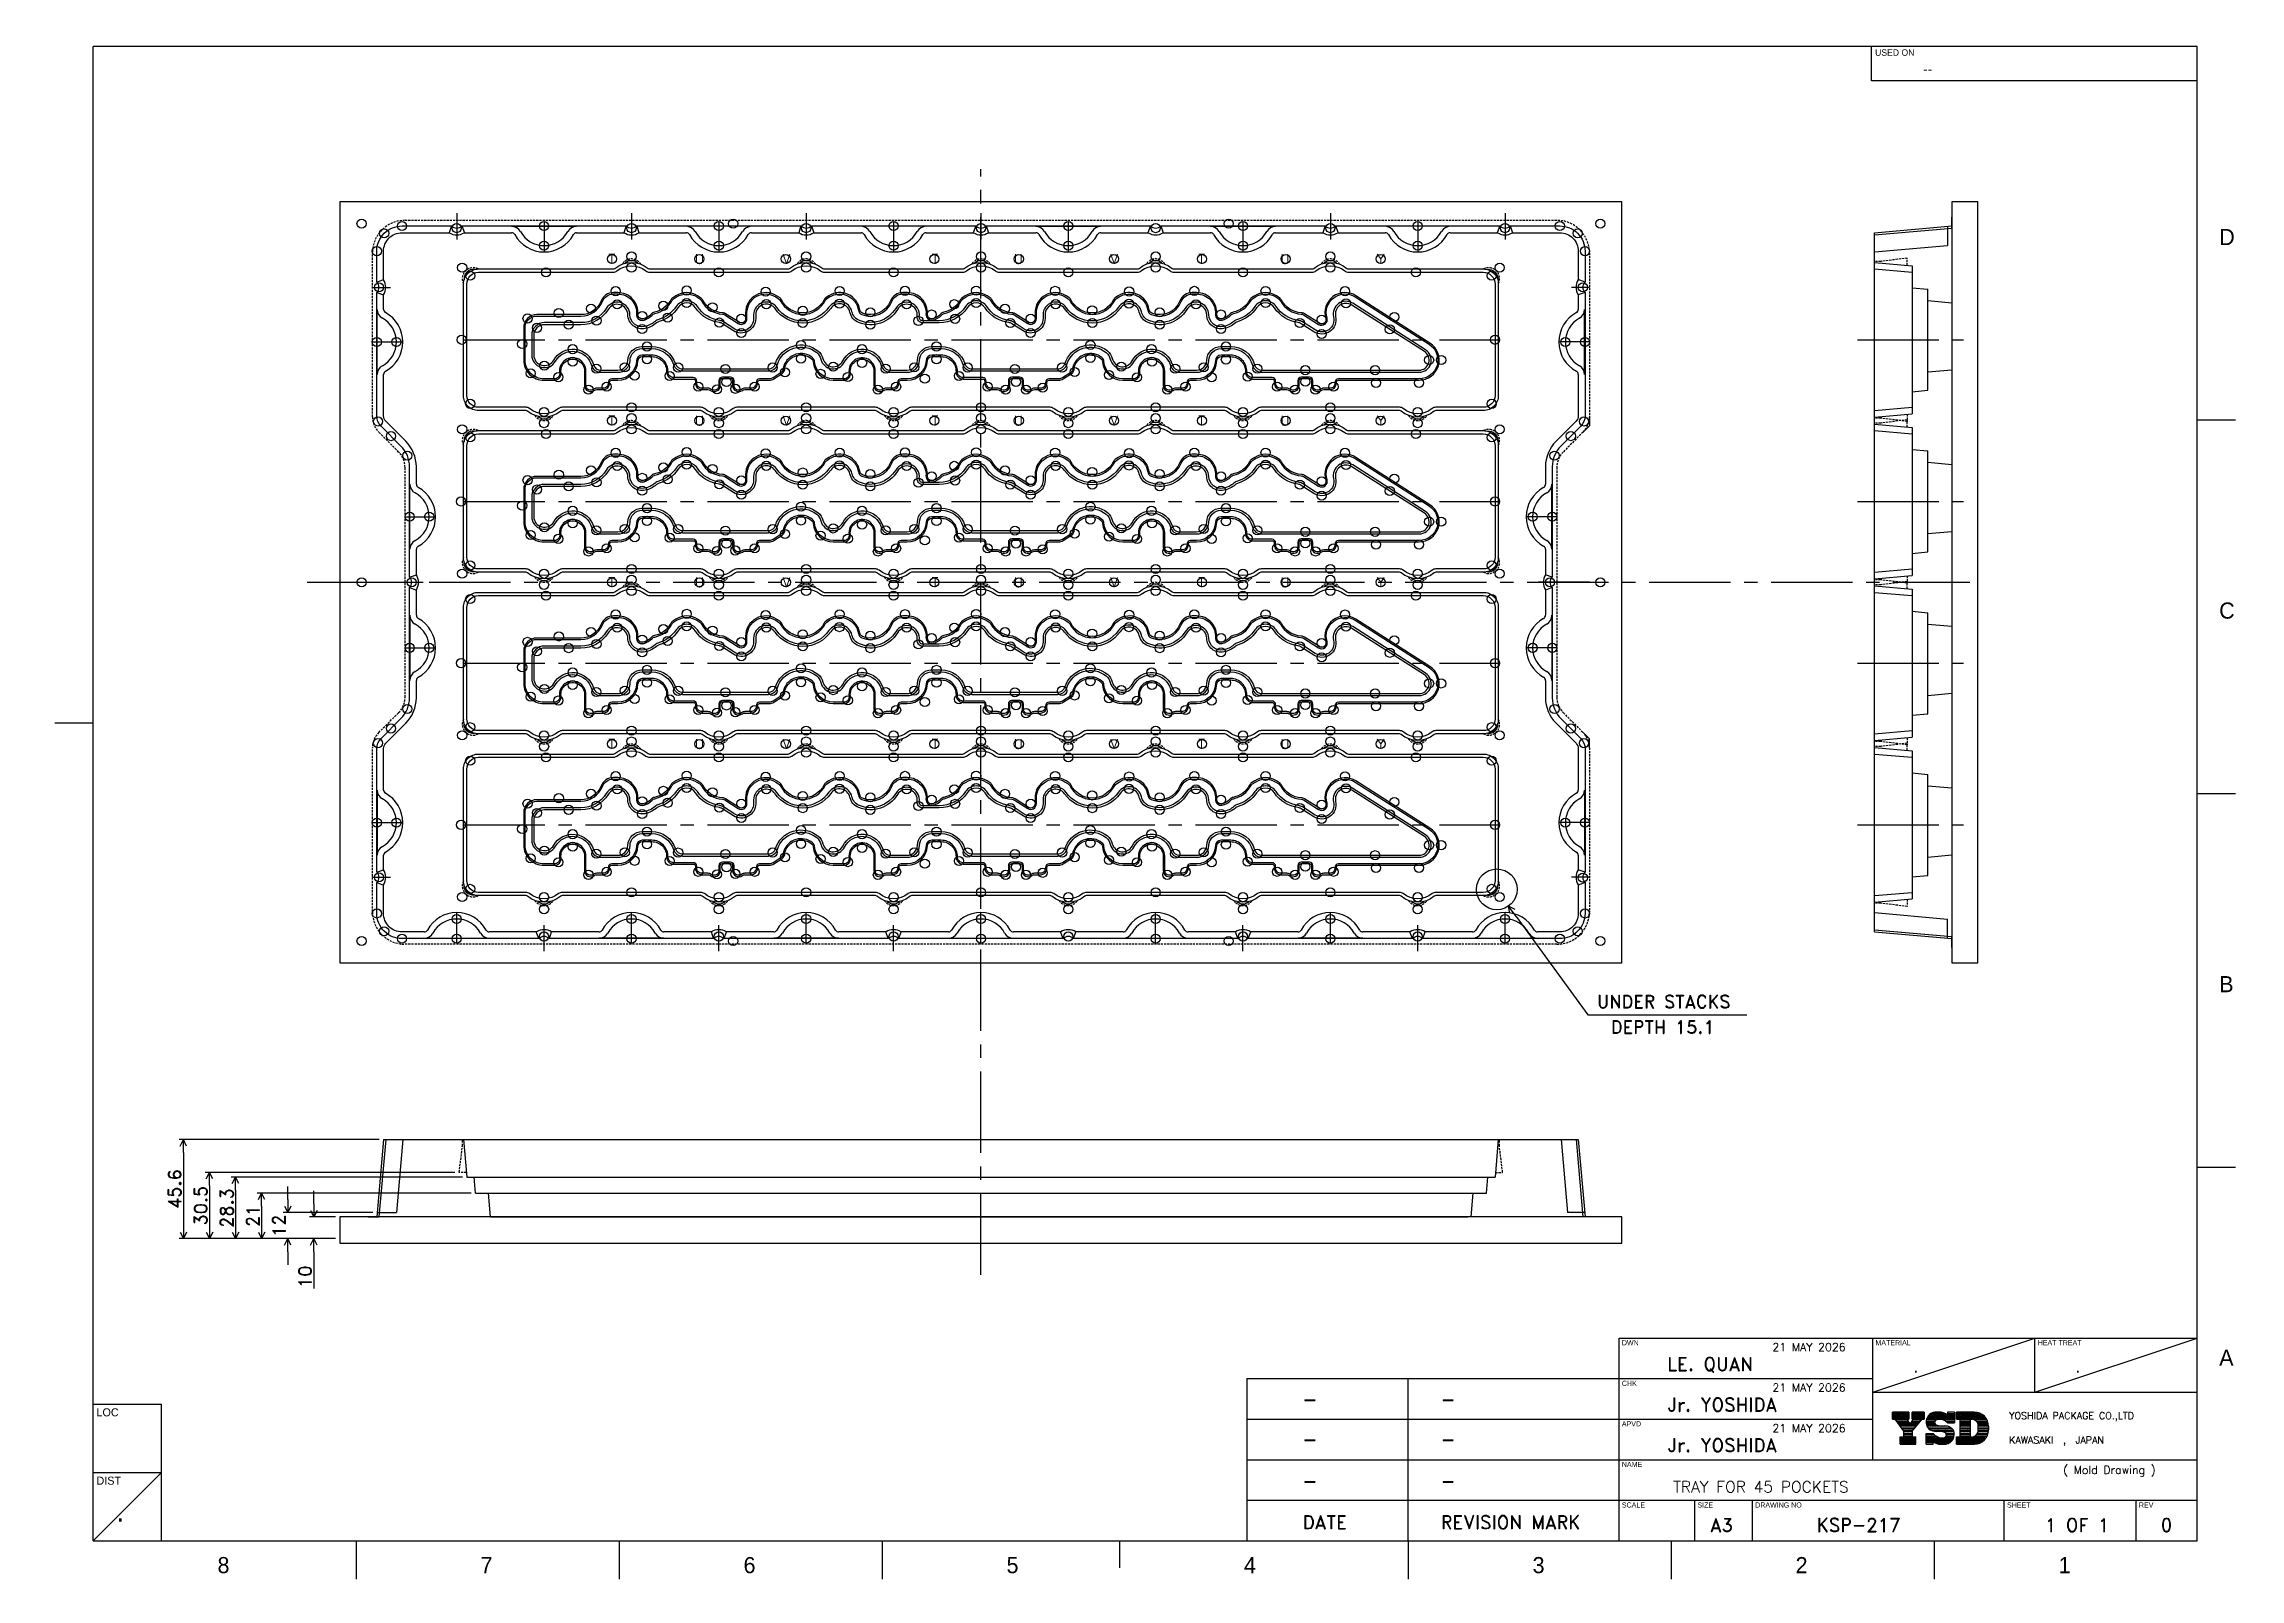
# Paper-space layout 'レイアウト1' of a CAD drawing. Extents: x -38 to 446, y -21 to 317.
# The model-space entities are those that its viewports show. They can reach past a viewport. Long polylines and large blocks are cut down to what shows.
import ezdxf
from ezdxf import colors
from ezdxf.entities.mleader import LeaderData, LeaderLine
from ezdxf.enums import TextEntityAlignment as Align
from ezdxf.math import Vec2, Vec3

# ---------------------------------------------------------------- set-up
doc = ezdxf.new("R2010")
doc.units = 0
doc.header["$LTSCALE"] = 0.45
doc.header["$MEASUREMENT"] = 0
doc.linetypes.add('CENTER2', pattern=[28.575, 19.05, -3.175, 3.175, -3.175])
doc.linetypes.add('HIDDENX2', pattern=[0.75, 0.5, -0.25])
doc.layers.get('0').update_dxf_attribs({"linetype": 'CONTINUOUS'})
doc.layers.get('DEFPOINTS').update_dxf_attribs({"linetype": 'CONTINUOUS'})
for name, color, linetype in [('ANA 10', 7, 'CONTINUOUS'), ('ANA 12', 6, 'CONTINUOUS'), ('ANA 21', 30, 'CONTINUOUS'), ('ANA 28.3', 4, 'CONTINUOUS'), ('ANA 30.5 Φ9.5x7° U15.1', 5, 'CONTINUOUS'), ('ANA 45.6', 31, 'CONTINUOUS'), ('ANA NEJI', 1, 'CONTINUOUS'), ('CENTER', 243, 'CENTER2'), ('DETAIL', 6, 'CONTINUOUS'), ('DIMENSION', 3, 'CONTINUOUS'), ('HIDDEN', 5, 'HIDDENX2'), ('LINE', 7, 'CONTINUOUS'), ('LINE1', 30, 'CONTINUOUS'), ('SECTION', 31, 'CONTINUOUS'), ('TEXT', 4, 'CONTINUOUS'), ('VIEWPORT', 7, 'CONTINUOUS'), ('Z-LL1', 72, 'CONTINUOUS'), ('Z-LS1', 82, 'CONTINUOUS'), ('Z-TL1', 60, 'CONTINUOUS'), ('Z-TS1', 82, 'CONTINUOUS')]:
    doc.layers.add(name, color=color, linetype=linetype)
doc.layers.get('VIEWPORT').freeze()
doc.styles.add('ROMAND', font='romand.shx', dxfattribs={"height": 6})
doc.dimstyles.get("Standard").update_dxf_attribs({"dimtxt": 0.18, "dimasz": 0.18, "dimexe": 0.18, "dimexo": 0.0625, "dimgap": 0.09, "dimtad": 0, "dimtih": 1, "dimtoh": 1, "dimdec": 4, "dimzin": 0, "dimdsep": 46, "dimtxsty": 'STANDARD', "dimcen": 0.09, "dimadec": 0, "dimazin": 0, "dimtfac": 1, "dimtdec": 4, "dimtofl": 0, "dimtmove": 0, "dimatfit": 3, "dimfxl": 1, "dimtolj": 1, "dimtzin": 0, "dimarcsym": 0})

psp = doc.layouts.new('レイアウト1')

# ---------------------------------------------------------------- texts
at = {"style": 'ROMAND'}
for s, height, p in [('21 MAY 2026', 1.7757, (342.74, 29.41)), ('LE. QUAN', 2.96, (319.54, 25.07)), ('21 MAY 2026', 1.7757, (342.74, 20.48)), ('-', 2.96, (239.28, 17.26)), ('-', 2.96, (269.71, 17.26)), ('Jr. YOSHIDA', 2.9596, (319.54, 16.14)), ('-', 2.96, (239.28, 8.46)), ('-', 2.96, (269.71, 8.46)), ('Jr. YOSHIDA', 2.9596, (319.54, 7.21)), ('21 MAY 2026', 1.7757, (342.74, 11.55)), ('-', 2.96, (239.28, -0.69)), ('-', 2.96, (269.71, -0.69)), ('TRAY FOR 45 POCKETS   ', 2.4923, (320.88, -1.71)), ('( Mold Drawing )', 1.7757, (406.79, 2.37)), ('DATE', 2.96, (239.28, -9.75)), ('REVISION MARK', 2.9596, (269.71, -9.75)), ('A3', 2.96, (328.99, -10.37)), ('KSP-217', 2.96, (352.48, -10.36)), ('1 OF 1', 2.96, (402.76, -10.37)), ('0', 2.96, (428.26, -10.37))]:
    psp.add_text(s, height=height, dxfattribs=at).set_placement(p)
at = {"layer": 'Z-LS1', "style": 'ROMAND'}
for s, p in [('YOSHIDA PACKAGE CO.,LTD', (394.86, 14.44)), ('KAWASAKI  ,  JAPAN', (394.86, 9.08))]:
    psp.add_text(s, height=1.539, dxfattribs=at).set_placement(p)
at = {"layer": 'Z-TL1'}
for s, height, p in [('--', 2.368, (375.87, 310.47)), ('.', 2.81, (373.77, 24.69)), ('.', 2.81, (409.49, 24.69)), ('.', 4.74, (-21.97, -8.13))]:
    psp.add_text(s, height=height, dxfattribs=at).set_placement(p)
at = {"layer": 'Z-TS1'}
for s, height, p in [('USED ON', 1.421, (365.35, 314.55)), ('D', 3.55, (441.13, 272.88)), ('C', 3.55, (441.13, 190.65)), ('B', 3.55, (441.13, 108.41)), ('DWN', 1.125, (309.58, 30.69)), ('MATERIAL', 1.125, (365.43, 30.69)), ('HEAT TREAT', 1.125, (401.16, 30.69)), ('A', 3.55, (441.13, 26.18)), ('CHK', 1.125, (309.58, 21.76)), ('LOC', 1.776, (-26.35, 15.04)), ('APVD', 1.125, (309.58, 12.83)), ('NAME', 1.125, (309.58, 3.9)), ('DIST', 1.776, (-26.35, 0)), ('SCALE', 1.125, (309.58, -5.03)), ('SIZE', 1.125, (326.22, -5.03)), ('DRAWING NO', 1.125, (338.94, -5.03)), ('SHEET', 1.125, (394.4, -5.03)), ('REV', 1.125, (423.45, -5.03)), ('8', 3.55, (0.3, -19.48)), ('7', 3.55, (58.23, -19.48)), ('6', 3.55, (116.15, -19.48)), ('5', 3.55, (174.07, -19.48)), ('4', 3.55, (226.36, -19.48)), ('3', 3.55, (289.92, -19.48)), ('2', 3.55, (347.84, -19.48)), ('1', 3.55, (405.76, -19.48))]:
    psp.add_text(s, height=height, dxfattribs=at).set_placement(p)

msp = doc.modelspace()

# ---------------------------------------------------------------- texts
at = {"layer": 'DIMENSION', "style": 'ROMAND'}
for s, p in [('UNDER STACKS', (-216.52694, -195.87049)), ('DEPTH 15.1', (-210.15032, -207.58728))]:
    msp.add_text(s, height=6, dxfattribs=at).set_placement(p)
at = {"layer": 'TEXT', "style": 'ROMAND'}
for s, p in [('T', (-669.86524, 148.74)), ('U', (-629.51503, 148.74)), ('V', (-589.48464, 148.74)), ('T', (-521.10243, 148.74)), ('U', (-482.75223, 148.74)), ('V', (-438.72184, 148.74)), ('T', (-398.42764, 148.74)), ('U', (-360.07744, 148.74)), ('Y', (-316.04705, 148.74)), ('T', (-669.86524, 74.37)), ('U', (-629.51503, 74.37)), ('V', (-589.48464, 74.37)), ('T', (-521.10243, 74.37)), ('U', (-482.75223, 74.37)), ('V', (-438.72184, 74.37)), ('T', (-398.42764, 74.37)), ('U', (-360.07744, 74.37)), ('Y', (-316.04705, 74.37)), ('T', (-669.86524, 0)), ('U', (-629.51503, 0)), ('V', (-589.48464, 0)), ('T', (-521.10243, 0)), ('U', (-482.75223, 0)), ('V', (-438.72184, 0)), ('T', (-398.42764, 0)), ('U', (-360.07744, 0)), ('Y', (-316.04705, 0)), ('T', (-669.86524, -74.37)), ('U', (-629.51503, -74.37)), ('V', (-589.48464, -74.37)), ('T', (-521.10243, -74.37)), ('U', (-482.75223, -74.37)), ('V', (-438.72184, -74.37)), ('T', (-398.42764, -74.37)), ('U', (-360.07744, -74.37)), ('Y', (-316.04705, -74.37))]:
    msp.add_text(s, height=4.5, dxfattribs=at).set_placement(p, align=Align.MIDDLE)

# ---------------------------------------------------------------- blocks, each defined once
blk = doc.blocks.new('*X1')
at = {"color": 0}
for p, q in [((151.3, 126.6), (152.8, 128.1)), ((153.1, 126.1), (155.1, 128.1)), ((155.3, 126.1), (157.3, 128.1)), ((157.6, 126.1), (159.6, 128.1)), ((159.8, 126.1), (161.8, 128.1)), ((162.1, 126.1), (164.1, 128.1)), ((164.3, 126.1), (166.3, 128.1)), ((166.5, 126.1), (168.5, 128.1)), ((168.8, 126.1), (170.8, 128.1)), ((171, 126.1), (173, 128.1)), ((173.3, 126.1), (174.3, 127.1)), ((151.3, 122.1), (152.8, 123.6)), ((151.8, 118.1), (152.8, 119.1)), ((153.1, 121.6), (155.1, 123.6)), ((154.1, 118.1), (155.1, 119.1)), ((155.3, 121.6), (157.3, 123.6)), ((155.7, 117.5), (157.3, 119.1)), ((157.5, 117.1), (159.5, 119.1)), ((157.6, 121.6), (159.6, 123.6)), ((158.5, 113.6), (159.5, 114.6)), ((159.4, 112.3), (161.8, 114.6)), ((159.8, 121.6), (161.8, 123.6)), ((159.8, 117.1), (161.8, 119.1)), ((161.3, 109.6), (161.8, 110.1)), ((161.5, 112.1), (164, 114.6)), ((162, 121.6), (164, 123.6)), ((162, 117.1), (164, 119.1)), ((162.2, 108.3), (164, 110.1)), ((162.3, 92.7), (162.7, 93.1)), ((163.5, 91.6), (165, 93.1)), ((163.8, 112.1), (166.3, 114.6)), ((164.1, 105.7), (164.5, 106.1)), ((164.3, 121.6), (166.3, 123.6)), ((164.3, 117.1), (166.3, 119.1)), ((164.3, 108.1), (166.3, 110.1)), ((165, 104.4), (166.7, 106.1)), ((165.7, 91.6), (167.2, 93.1)), ((166, 112.1), (168.5, 114.6)), ((166.5, 121.6), (168.5, 123.6)), ((166.5, 117.1), (168.5, 119.1)), ((166.5, 108.1), (168.5, 110.1)), ((166.8, 101.7), (167.2, 102.1)), ((167, 104.1), (169, 106.1)), ((167.3, 97.7), (167.7, 98.1)), ((167.3, 93.2), (168.2, 94.1)), ((167.5, 100.1), (169.5, 102.1)), ((168, 96.1), (170, 98.1)), ((168, 91.6), (170.5, 94.1)), ((168.3, 112.1), (170.8, 114.6)), ((168.7, 108.1), (170.7, 110.1)), ((168.8, 121.6), (170.8, 123.6)), ((168.8, 117.1), (170.8, 119.1)), ((169.2, 104.1), (171.2, 106.1)), ((169.7, 100.1), (171.7, 102.1)), ((170.2, 96.1), (172.2, 98.1)), ((170.2, 91.6), (172.7, 94.1)), ((170.5, 112.1), (173, 114.6)), ((171, 121.6), (173, 123.6)), ((171, 117.1), (173, 119.1)), ((171, 108.1), (173, 110.1)), ((171.5, 104.1), (173.5, 106.1)), ((172, 100.1), (174, 102.1)), ((172.5, 96.1), (174.5, 98.1)), ((172.5, 91.6), (175, 94.1)), ((172.7, 112.1), (174.6, 114)), ((173.2, 108.1), (175.2, 110.1)), ((173.3, 121.6), (174.3, 122.6)), ((173.7, 104.1), (175.7, 106.1)), ((174.2, 100.1), (176.2, 102.1)), ((174.3, 118.1), (174.3, 118.1)), ((174.7, 96.1), (176.7, 98.1)), ((174.7, 91.6), (177.2, 94.1)), ((175, 112.1), (175.4, 112.6)), ((175.5, 108.1), (177.5, 110.1)), ((176, 104.1), (178, 106.1)), ((176.5, 100.1), (178.5, 102.1)), ((176.9, 91.6), (179.3, 94)), ((177, 96.1), (179, 98.1)), ((177.7, 108.1), (179.7, 110.1)), ((178.2, 104.1), (180.2, 106.1)), ((178.7, 100.1), (179.3, 100.7)), ((179.2, 96.1), (179.3, 96.2)), ((179.2, 91.6), (180.7, 93.1)), ((180, 108.1), (182, 110.1)), ((180.5, 104.1), (182.5, 106.1)), ((181.4, 91.6), (182.9, 93.1)), ((182.2, 108.1), (184.2, 110.1)), ((184.5, 108.1), (186.5, 110.1)), ((162.3, 88.2), (163.7, 89.6)), ((162.3, 83.7), (163.7, 85.1)), ((163.5, 87.1), (166, 89.6)), ((164, 83.1), (166, 85.1)), ((165.7, 87.1), (168.2, 89.6)), ((166.2, 83.1), (168.2, 85.1)), ((168, 87.1), (170.5, 89.6)), ((168.4, 83.1), (170.4, 85.1)), ((170.2, 87.1), (172.7, 89.6)), ((170.7, 83.1), (172.7, 85.1)), ((172.4, 87.1), (174.9, 89.6)), ((172.9, 83.1), (174.9, 85.1)), ((174.7, 87.1), (177.2, 89.6)), ((175.2, 83.1), (177.2, 85.1)), ((176.9, 87.1), (179.4, 89.6)), ((177.4, 83.1), (179.4, 85.1)), ((179.2, 87.1), (181.7, 89.6)), ((179.7, 83.1), (181.7, 85.1)), ((181.4, 87.1), (183.9, 89.6)), ((181.9, 83.1), (183.9, 85.1)), ((183.7, 91.6), (184.3, 92.2)), ((183.7, 87.1), (184.3, 87.7)), ((184.2, 83.1), (184.3, 83.2))]:
    blk.add_line(p, q, dxfattribs=at)
blk = doc.blocks.new('*X2')
at = {"color": 0}
for p, q in [((179.3, 127.6), (179.8, 128.1)), ((180, 126.1), (182, 128.1)), ((182.3, 126.1), (184.3, 128.1)), ((184.5, 126.1), (186.5, 128.1)), ((186.7, 126.1), (188.7, 128.1)), ((189, 126.1), (191, 128.1)), ((191.2, 126.1), (193.2, 128.1)), ((193.5, 126.1), (195.5, 128.1)), ((195.7, 126.1), (196.3, 126.7)), ((177.2, 112.1), (179.7, 114.6)), ((179.3, 123.1), (179.8, 123.6)), ((179.3, 118.7), (179.7, 119.1)), ((179.5, 112.1), (182, 114.6)), ((180, 121.6), (182, 123.6)), ((181, 118.1), (182, 119.1)), ((181.7, 112.1), (184.2, 114.6)), ((182.2, 121.6), (184.2, 123.6)), ((182.2, 117.1), (184.2, 119.1)), ((184, 112.1), (186.5, 114.6)), ((184.5, 121.6), (186.5, 123.6)), ((184.5, 117.1), (186.5, 119.1)), ((186.2, 112.1), (188.7, 114.6)), ((186.7, 121.6), (188.7, 123.6)), ((186.7, 117.1), (188.7, 119.1)), ((189, 121.6), (191, 123.6)), ((189, 117.1), (191, 119.1)), ((191.2, 121.6), (193.2, 123.6)), ((191.2, 117.1), (193.2, 119.1)), ((193.5, 121.6), (195.5, 123.6)), ((194.5, 118.1), (195.5, 119.1)), ((195.7, 121.6), (196.3, 122.2))]:
    blk.add_line(p, q, dxfattribs=at)
blk = doc.blocks.new('*X3')
at = {"color": 0}
for p, q in [((241.8, 127.3), (242.6, 128.1)), ((242.9, 126.1), (244.9, 128.1)), ((245.1, 126.1), (247.1, 128.1)), ((247.4, 126.1), (249.4, 128.1)), ((249.6, 126.1), (251.6, 128.1)), ((251.9, 126.1), (253.9, 128.1)), ((254.1, 126.1), (256.1, 128.1)), ((256.3, 126.1), (258.3, 128.1)), ((258.6, 126.1), (260.6, 128.1)), ((260.8, 126.1), (262.8, 128.1)), ((263.1, 126.1), (265.1, 128.1)), ((265.3, 126.1), (267.3, 128.1)), ((267.6, 126.1), (269.4, 128)), ((269.8, 126.1), (271.3, 127.6)), ((272.1, 126.1), (273, 127.1)), ((274.3, 126.1), (274.7, 126.5)), ((241.8, 122.8), (242.6, 123.6)), ((241.8, 118.3), (242.6, 119.1)), ((242.1, 91.6), (243.6, 93.1)), ((242.9, 121.6), (244.9, 123.6)), ((243.9, 118.1), (244.9, 119.1)), ((244.3, 91.6), (245.8, 93.1)), ((245.1, 121.6), (247.1, 123.6)), ((246.1, 118.1), (247.1, 119.1)), ((246.5, 91.6), (249, 94.1)), ((246.8, 112.1), (249.3, 114.6)), ((246.8, 114.3), (247.1, 114.6)), ((246.8, 109.8), (247.1, 110.1)), ((246.8, 105.3), (247.6, 106.1)), ((246.8, 100.8), (248.1, 102.1)), ((246.8, 96.3), (248.6, 98.1)), ((246.8, 94.1), (246.8, 94.1)), ((247.3, 117.1), (249.3, 119.1)), ((247.3, 108.1), (249.3, 110.1)), ((247.4, 121.6), (249.4, 123.6)), ((247.8, 104.1), (249.8, 106.1)), ((248.3, 100.1), (250.3, 102.1)), ((248.8, 96.1), (250.8, 98.1)), ((248.8, 91.6), (251.3, 94.1)), ((249.1, 112.1), (251.6, 114.6)), ((249.6, 121.6), (251.6, 123.6)), ((249.6, 117.1), (251.6, 119.1)), ((249.6, 108.1), (251.6, 110.1)), ((250.1, 104.1), (252.1, 106.1)), ((250.6, 100.1), (252.6, 102.1)), ((251, 96.1), (253, 98.1)), ((251, 91.6), (253.5, 94.1)), ((251.3, 112.1), (253.8, 114.6)), ((251.8, 121.6), (253.8, 123.6)), ((251.8, 117.1), (253.8, 119.1)), ((251.8, 108.1), (253.8, 110.1)), ((252.3, 104.1), (254.3, 106.1)), ((252.8, 100.1), (254.8, 102.1)), ((253.3, 96.1), (255.3, 98.1)), ((253.3, 91.6), (255.8, 94.1)), ((253.6, 112.1), (256.1, 114.6)), ((254.1, 121.6), (256.1, 123.6)), ((254.1, 117.1), (256.1, 119.1)), ((254.1, 108.1), (256.1, 110.1)), ((254.6, 104.1), (256.6, 106.1)), ((255, 100.1), (257, 102.1)), ((255.5, 96.1), (257.5, 98.1)), ((255.5, 91.6), (258, 94.1)), ((255.8, 112.1), (258.3, 114.6)), ((256.3, 121.6), (258.3, 123.6)), ((256.3, 117.1), (258.3, 119.1)), ((256.3, 108.1), (258.3, 110.1)), ((256.8, 104.1), (258.8, 106.1)), ((257.3, 100.1), (259.3, 102.1)), ((257.8, 96.1), (259.8, 98.1)), ((257.8, 91.6), (260.3, 94.1)), ((258.1, 112.1), (260.6, 114.6)), ((258.6, 121.6), (260.6, 123.6)), ((258.6, 117.1), (260.6, 119.1)), ((258.6, 108.1), (260.6, 110.1)), ((259, 104.1), (260.8, 105.9)), ((259.5, 100.1), (260.8, 101.4)), ((260, 96.1), (260.8, 96.9)), ((260, 91.6), (261.5, 93.1)), ((260.3, 112.1), (260.8, 112.6)), ((260.8, 121.6), (262.8, 123.6)), ((261.8, 118.1), (262.8, 119.1)), ((262.3, 91.6), (263.8, 93.1)), ((263.1, 121.6), (265.1, 123.6)), ((264, 118.1), (265.1, 119.1)), ((264.5, 91.6), (267, 94.1)), ((265.3, 121.6), (267.3, 123.6)), ((265.8, 117.6), (267.3, 119.1)), ((266.7, 91.6), (269.2, 94.1)), ((267.6, 121.6), (269.6, 123.6)), ((267.6, 117.1), (269.6, 119.1)), ((269, 91.6), (271.5, 94.1)), ((269.8, 121.6), (271.8, 123.6)), ((269.8, 117.1), (271.8, 119.1)), ((271.2, 91.6), (273.7, 94.1)), ((272, 117.1), (274, 119.1)), ((272.1, 121.6), (274.1, 123.6)), ((273.5, 91.6), (276, 94.1)), ((274.3, 121.6), (276.3, 123.6)), ((274.3, 117.1), (276.3, 119.1)), ((275.7, 91.6), (278.2, 94.1)), ((276.5, 121.6), (278.5, 123.6)), ((276.5, 117.1), (278.5, 119.1)), ((278, 91.6), (280.5, 94.1)), ((278.8, 121.6), (280.2, 123)), ((278.8, 117.1), (280.8, 119.1)), ((280.2, 91.6), (282.7, 94.1)), ((281, 121.6), (281.3, 121.9)), ((281, 117.1), (283, 119.1)), ((282.5, 91.6), (284.3, 93.4)), ((283.3, 117.1), (284.2, 118)), ((241.8, 89.1), (242.3, 89.6)), ((241.8, 84.6), (242.3, 85.1)), ((242, 87.1), (244.5, 89.6)), ((242.5, 83.1), (244.5, 85.1)), ((244.3, 87.1), (246.8, 89.6)), ((244.8, 83.1), (246.8, 85.1)), ((246.5, 87.1), (249, 89.6)), ((247, 83.1), (249, 85.1)), ((248.8, 87.1), (251.3, 89.6)), ((249.3, 83.1), (251.3, 85.1)), ((251, 87.1), (253.5, 89.6)), ((251.5, 83.1), (253.5, 85.1)), ((253.3, 87.1), (255.8, 89.6)), ((253.8, 83.1), (255.8, 85.1)), ((255.5, 87.1), (258, 89.6)), ((256, 83.1), (258, 85.1)), ((257.8, 87.1), (260.3, 89.6)), ((258.2, 83.1), (260.2, 85.1)), ((260, 87.1), (262.5, 89.6)), ((260.5, 83.1), (262.5, 85.1)), ((262.2, 87.1), (264.7, 89.6)), ((262.7, 83.1), (264.7, 85.1)), ((264.5, 87.1), (267, 89.6)), ((265, 83.1), (267, 85.1)), ((266.7, 87.1), (269.2, 89.6)), ((267.2, 83.1), (269.2, 85.1)), ((269, 87.1), (271.5, 89.6)), ((269.7, 83.3), (271.5, 85.1)), ((271.2, 87.1), (273.7, 89.6)), ((272.6, 84), (273.7, 85.1)), ((273.5, 87.1), (276, 89.6)), ((275.7, 87.1), (278.2, 89.6)), ((278, 87.1), (280.5, 89.6))]:
    blk.add_line(p, q, dxfattribs=at)
blk = doc.blocks.new('*X4')
at = {"color": 0}
for p, q in [((270.9, 113.8), (271.8, 114.6)), ((271.2, 96.1), (273.2, 98.1)), ((271.7, 112.3), (274, 114.6)), ((272.2, 108.3), (274, 110.1)), ((272.2, 106.1), (272.3, 106.1)), ((272.2, 101.6), (272.8, 102.1)), ((272.5, 104.1), (274.5, 106.1)), ((273, 100.1), (275, 102.1)), ((273.5, 96.1), (275.5, 98.1)), ((273.8, 112.1), (276.3, 114.6)), ((274.3, 108.1), (276.3, 110.1)), ((274.8, 104.1), (276.8, 106.1)), ((275.2, 100.1), (277.2, 102.1)), ((275.7, 96.1), (277.7, 98.1)), ((276, 112.1), (278.5, 114.6)), ((276.5, 108.1), (278.5, 110.1)), ((277, 104.1), (279, 106.1)), ((277.5, 100.1), (279.5, 102.1)), ((278, 96.1), (280, 98.1)), ((278.3, 112.1), (280.8, 114.6)), ((278.8, 108.1), (280.8, 110.1)), ((279.2, 104.1), (281.2, 106.1)), ((279.7, 100.1), (281.7, 102.1)), ((280.2, 96.1), (282.2, 98.1)), ((280.5, 112.1), (283, 114.6)), ((281, 108.1), (283, 110.1)), ((281.5, 104.1), (283.5, 106.1)), ((282, 100.1), (284, 102.1)), ((282.5, 96.1), (284.5, 98.1)), ((282.8, 112.1), (285.3, 114.6)), ((283.2, 108.1), (285.2, 110.1)), ((283.7, 104.1), (285.7, 106.1)), ((284.2, 100.1), (286.2, 102.1)), ((284.7, 96.1), (285.9, 97.3)), ((285, 112.1), (286.1, 113.2)), ((285.5, 108.1), (286.7, 109.4)), ((286, 104.1), (286.8, 104.9)), ((286.5, 100.1), (286.6, 100.2))]:
    blk.add_line(p, q, dxfattribs=at)
blk = doc.blocks.new('*X5')
at = {"color": 0}
for p, q in [((198.8, 97.7), (199.2, 98.1)), ((199.4, 96.1), (201.4, 98.1)), ((201.7, 96.1), (203.7, 98.1)), ((203.9, 96.1), (205.9, 98.1)), ((206.1, 96.1), (208.1, 98.1)), ((208.4, 96.1), (209.5, 97.3)), ((210.6, 96.1), (210.6, 96.1))]:
    blk.add_line(p, q, dxfattribs=at)
blk = doc.blocks.new('*X6')
at = {"color": 0}
for p, q in [((207, 126.1), (208.2, 127.3)), ((209.2, 126.1), (211.1, 128)), ((211.4, 126.1), (213.4, 128.1)), ((213.7, 126.1), (215.7, 128.1)), ((215.9, 126.1), (217.9, 128.1)), ((218.2, 126.1), (220.1, 128)), ((220.4, 126.1), (221.9, 127.6)), ((222.7, 126.1), (223.6, 127.1)), ((224.9, 126.1), (225.2, 126.4)), ((198.8, 113.5), (199.9, 114.6)), ((198.8, 93.3), (199.7, 94.1)), ((199.4, 91.6), (201.9, 94.1)), ((199.5, 109.7), (199.9, 110.1)), ((199.6, 118.8), (200, 119.1)), ((199.7, 112.1), (202.2, 114.6)), ((200.2, 117.1), (202.2, 119.1)), ((200.2, 108.1), (202.2, 110.1)), ((201.6, 91.6), (204.1, 94.1)), ((201.9, 112.1), (204.4, 114.6)), ((201.9, 105.4), (202.7, 106.1)), ((202.4, 117.1), (204.4, 119.1)), ((202.4, 108.1), (204.4, 110.1)), ((202.5, 121.6), (204.5, 123.6)), ((203.1, 104.4), (204.9, 106.1)), ((203.9, 91.6), (206.4, 94.1)), ((204.2, 112.1), (206.7, 114.6)), ((204.7, 121.6), (206.7, 123.6)), ((204.7, 117.1), (206.7, 119.1)), ((204.7, 108.1), (206.7, 110.1)), ((205.2, 104.1), (207.2, 106.1)), ((206.1, 91.6), (208.6, 94.1)), ((206.4, 112.1), (208.9, 114.6)), ((206.9, 121.6), (208.9, 123.6)), ((206.9, 117.1), (208.9, 119.1)), ((206.9, 108.1), (208.9, 110.1)), ((207.4, 104.1), (209.4, 106.1)), ((207.6, 102), (207.7, 102.1)), ((208.4, 91.6), (210.9, 94.1)), ((208.7, 112.1), (210.9, 114.4)), ((209.2, 121.6), (211.2, 123.6)), ((209.2, 117.1), (211.2, 119.1)), ((209.2, 108.1), (211.2, 110.1)), ((209.3, 101.5), (209.9, 102.1)), ((209.7, 104.1), (211.7, 106.1)), ((210.6, 91.6), (213.1, 94.1)), ((210.9, 112.1), (211.1, 112.3)), ((211.1, 101.1), (212.1, 102.1)), ((211.4, 121.6), (213.4, 123.6)), ((211.4, 117.1), (213.4, 119.1)), ((211.4, 108.1), (213.3, 110)), ((211.9, 104.1), (213.9, 106.1)), ((212.9, 91.6), (214.7, 93.4)), ((213.1, 100.8), (214.4, 102.1)), ((213.7, 121.6), (215.7, 123.6)), ((213.7, 108.1), (215, 109.5)), ((214.1, 117.6), (215.7, 119.1)), ((214.1, 104.1), (216.1, 106.1)), ((215.3, 100.8), (216.6, 102.1)), ((215.9, 121.6), (217.9, 123.6)), ((215.9, 108.1), (216.9, 109.1)), ((216.4, 104.1), (218.4, 106.1)), ((216.8, 118), (217.9, 119.1)), ((217.6, 100.8), (218.9, 102.1)), ((218.1, 108.1), (218.8, 108.8)), ((218.2, 121.6), (220.2, 123.6)), ((218.6, 104.1), (220.6, 106.1)), ((219, 118), (220.2, 119.1)), ((219.7, 100.7), (221.1, 102.1)), ((220.4, 121.6), (222.4, 123.6)), ((220.4, 108.1), (220.8, 108.6)), ((220.9, 117.7), (222.4, 119.1)), ((220.9, 104.1), (222.9, 106.1)), ((221.6, 100.4), (223.4, 102.1)), ((222.6, 108.1), (223, 108.5)), ((222.7, 121.6), (224.7, 123.6)), ((222.7, 117.2), (224.7, 119.1)), ((223.1, 104.1), (225.1, 106.1)), ((223.6, 100.1), (225.6, 102.1)), ((224.9, 121.6), (226.9, 123.6)), ((224.9, 117.1), (226.9, 119.1)), ((224.9, 108.1), (225.4, 108.7)), ((225.4, 104.1), (227.4, 106.1)), ((225.9, 100.1), (227.9, 102.1)), ((226.3, 91.6), (228.8, 94.1)), ((227.1, 117.1), (229.1, 119.1)), ((227.1, 108.1), (227.5, 108.6)), ((227.2, 121.6), (229.2, 123.6)), ((227.2, 97), (228.3, 98.1)), ((227.6, 104.1), (229.6, 106.1)), ((228.1, 100.1), (230.1, 102.1)), ((228.2, 113.7), (229.1, 114.6)), ((228.6, 96.1), (230.6, 98.1)), ((228.6, 91.6), (231.1, 94.1)), ((229.4, 121.6), (231.4, 123.6)), ((229.4, 117.1), (231.4, 119.1)), ((229.4, 108.1), (229.4, 108.2)), ((229.9, 113.1), (231.4, 114.6)), ((229.9, 104.1), (231.9, 106.1)), ((230.3, 100.1), (232.3, 102.1)), ((230.8, 96.1), (232.8, 98.1)), ((230.8, 91.6), (233.3, 94.1)), ((231.6, 121.6), (233.6, 123.6)), ((231.6, 117.1), (233.6, 119.1)), ((232.1, 113.1), (233.6, 114.6)), ((232.1, 104.1), (234, 106)), ((232.6, 100.1), (234.6, 102.1)), ((233.1, 96.1), (235.1, 98.1)), ((233.1, 91.6), (235.6, 94.1)), ((233.9, 121.6), (235.9, 123.6)), ((233.9, 117.1), (235.9, 119.1)), ((234.3, 104.1), (235.3, 105.1)), ((234.4, 113.1), (235.9, 114.6)), ((234.8, 100.1), (236.8, 102.1)), ((235.3, 96.1), (237.3, 98.1)), ((235.3, 91.6), (237.8, 94.1)), ((236.1, 121.6), (238.1, 123.6)), ((236.1, 117.1), (238.1, 119.1)), ((236.6, 113.1), (238.1, 114.6)), ((237.1, 100.1), (238, 101.1)), ((237.6, 96.1), (238.6, 97.1)), ((238.4, 121.6), (238.8, 122)), ((238.4, 117.1), (238.8, 117.5)), ((198.8, 88.8), (199.6, 89.6)), ((199.4, 87.1), (201.9, 89.6)), ((201.6, 87.1), (204.1, 89.6)), ((203.9, 87.1), (206.4, 89.6)), ((206.1, 87.1), (208.6, 89.6)), ((208.4, 87.1), (210.9, 89.6)), ((210.6, 87.1), (213.1, 89.6)), ((212.4, 84.5), (213.1, 85.1)), ((212.9, 87.1), (215.4, 89.6)), ((214, 83.8), (215.3, 85.1)), ((215.1, 91.6), (216.3, 92.8)), ((215.1, 87.1), (217.6, 89.6)), ((215.8, 83.3), (217.6, 85.1)), ((217.3, 87.1), (219.8, 89.6)), ((217.4, 91.6), (218, 92.3)), ((217.8, 83.1), (219.8, 85.1)), ((219.6, 91.6), (219.9, 92)), ((219.6, 87.1), (222.1, 89.6)), ((220.1, 83.1), (222.1, 85.1)), ((221.8, 91.6), (222.1, 91.9)), ((221.8, 87.1), (224.3, 89.6)), ((222.3, 83.1), (224.3, 85.1)), ((224.1, 91.6), (224.7, 92.2)), ((224.1, 87.1), (226.6, 89.6)), ((224.6, 83.1), (226.6, 85.1)), ((226.3, 87.1), (228.8, 89.6)), ((226.8, 83.2), (228.8, 85.1)), ((228.6, 87.1), (231.1, 89.6)), ((230.1, 84.1), (231.1, 85.1)), ((230.8, 87.1), (233.3, 89.6)), ((233.1, 87.1), (235.6, 89.6))]:
    blk.add_line(p, q, dxfattribs=at)
blk = doc.blocks.new('ARROWHEAD')
for p in [(-1, 0), (-0.5, 0.25), (-0.5, -0.25)]:
    blk.add_line(p, (0, 0))
blk = doc.blocks.new('*D7')
at = {"layer": 'ANA 10', "color": 0, "lineweight": -2, "transparency": 16777216}
for p, q in [((-807, -285.9), (-807, -279.9)), ((-797, -291.9), (-809, -291.9)), ((-797, -301.9), (-809, -301.9)), ((-807, -307.9), (-807, -324.8))]:
    blk.add_line(p, q, dxfattribs=at)
at = {"layer": 'DEFPOINTS', "color": 0, "transparency": 16777216}
for p in [(-795, -291.9), (-807, -301.9), (-795, -301.9)]:
    blk.add_point(p, dxfattribs=at)
at = {"layer": 'ANA 10', "color": 0, "lineweight": -2, "transparency": 16777216, "xscale": 6, "yscale": 6, "zscale": 6}
for p, rotation in [((-807, -291.9), 270), ((-807, -301.9), 90)]:
    blk.add_blockref('ARROWHEAD', p, dxfattribs=dict(at, rotation=rotation))
at = {"layer": 'ANA 10', "color": 0, "transparency": 16777216, "insert": (-811, -319.4), "char_height": 6, "attachment_point": 5, "rotation": 90, "style": 'ROMAND'}
blk.add_mtext('\\A1;10', dxfattribs=at)
blk = doc.blocks.new('*D8')
at = {"layer": 'ANA 12', "color": 0, "lineweight": -2, "transparency": 16777216}
for p, q in [((-819, -283.9), (-819, -277.9)), ((-779.8, -289.9), (-821, -289.9)), ((-797, -301.9), (-821, -301.9)), ((-819, -307.9), (-819, -313.9))]:
    blk.add_line(p, q, dxfattribs=at)
at = {"layer": 'DEFPOINTS', "color": 0, "transparency": 16777216}
for p in [(-777.8, -289.9), (-819, -301.9), (-795, -301.9)]:
    blk.add_point(p, dxfattribs=at)
at = {"layer": 'ANA 12', "color": 0, "lineweight": -2, "transparency": 16777216, "xscale": 6, "yscale": 6, "zscale": 6}
for p, rotation in [((-819, -289.9), 270), ((-819, -301.9), 90)]:
    blk.add_blockref('ARROWHEAD', p, dxfattribs=dict(at, rotation=rotation))
at = {"layer": 'ANA 12', "color": 0, "transparency": 16777216, "insert": (-823, -295.9), "char_height": 6, "attachment_point": 5, "rotation": 90, "style": 'ROMAND'}
blk.add_mtext('\\A1;12', dxfattribs=at)
blk = doc.blocks.new('*D9')
at = {"layer": 'ANA 21', "color": 0, "lineweight": -2, "transparency": 16777216}
for p, q in [((-734.6, -280.9), (-833, -280.9)), ((-831, -286.9), (-831, -295.9)), ((-797, -301.9), (-833, -301.9))]:
    blk.add_line(p, q, dxfattribs=at)
at = {"layer": 'DEFPOINTS', "color": 0, "transparency": 16777216}
for p in [(-732.6, -280.9), (-831, -301.9), (-795, -301.9)]:
    blk.add_point(p, dxfattribs=at)
at = {"layer": 'ANA 21', "color": 0, "lineweight": -2, "transparency": 16777216, "xscale": 6, "yscale": 6, "zscale": 6}
for p, rotation in [((-831, -280.9), 90), ((-831, -301.9), 270)]:
    blk.add_blockref('ARROWHEAD', p, dxfattribs=dict(at, rotation=rotation))
at = {"layer": 'ANA 21', "color": 0, "transparency": 16777216, "insert": (-835, -291.4), "char_height": 6, "attachment_point": 5, "rotation": 90, "style": 'ROMAND'}
blk.add_mtext('\\A1;21', dxfattribs=at)
blk = doc.blocks.new('*D10')
at = {"layer": 'ANA 28.3', "color": 0, "lineweight": -2, "transparency": 16777216}
for p, q in [((-738.6, -273.6), (-845, -273.6)), ((-843, -279.6), (-843, -295.9)), ((-797, -301.9), (-845, -301.9))]:
    blk.add_line(p, q, dxfattribs=at)
at = {"layer": 'DEFPOINTS', "color": 0, "transparency": 16777216}
for p in [(-736.6, -273.6), (-843, -301.9), (-795, -301.9)]:
    blk.add_point(p, dxfattribs=at)
at = {"layer": 'ANA 28.3', "color": 0, "lineweight": -2, "transparency": 16777216, "xscale": 6, "yscale": 6, "zscale": 6}
for p, rotation in [((-843, -273.6), 90), ((-843, -301.9), 270)]:
    blk.add_blockref('ARROWHEAD', p, dxfattribs=dict(at, rotation=rotation))
at = {"layer": 'ANA 28.3', "color": 0, "transparency": 16777216, "insert": (-847, -287.8), "char_height": 6, "attachment_point": 5, "rotation": 90, "style": 'ROMAND'}
blk.add_mtext('\\A1;28.3', dxfattribs=at)
blk = doc.blocks.new('*D11')
at = {"layer": 'ANA 30.5 Φ9.5x7° U15.1', "color": 0, "lineweight": -2, "transparency": 16777216}
for p, q in [((-742.1, -271.4), (-857, -271.4)), ((-855, -277.4), (-855, -295.9)), ((-797, -301.9), (-857, -301.9))]:
    blk.add_line(p, q, dxfattribs=at)
at = {"layer": 'DEFPOINTS', "color": 0, "transparency": 16777216}
for p in [(-740.1, -271.4), (-855, -301.9), (-795, -301.9)]:
    blk.add_point(p, dxfattribs=at)
at = {"layer": 'ANA 30.5 Φ9.5x7° U15.1', "color": 0, "lineweight": -2, "transparency": 16777216, "xscale": 6, "yscale": 6, "zscale": 6}
for p, rotation in [((-855, -271.4), 90), ((-855, -301.9), 270)]:
    blk.add_blockref('ARROWHEAD', p, dxfattribs=dict(at, rotation=rotation))
at = {"layer": 'ANA 30.5 Φ9.5x7° U15.1', "color": 0, "transparency": 16777216, "insert": (-859, -286.7), "char_height": 6, "attachment_point": 5, "rotation": 90, "style": 'ROMAND'}
blk.add_mtext('\\A1;30.5', dxfattribs=at)
blk = doc.blocks.new('*D12')
at = {"layer": 'ANA 45.6', "color": 0, "lineweight": -2, "transparency": 16777216}
for p, q in [((-776.9, -256.3), (-869, -256.3)), ((-867, -262.3), (-867, -295.9)), ((-797, -301.9), (-869, -301.9))]:
    blk.add_line(p, q, dxfattribs=at)
at = {"layer": 'DEFPOINTS', "color": 0, "transparency": 16777216}
for p in [(-774.9, -256.3), (-867, -301.9), (-795, -301.9)]:
    blk.add_point(p, dxfattribs=at)
at = {"layer": 'ANA 45.6', "color": 0, "lineweight": -2, "transparency": 16777216, "xscale": 6, "yscale": 6, "zscale": 6}
for p, rotation in [((-867, -256.3), 90), ((-867, -301.9), 270)]:
    blk.add_blockref('ARROWHEAD', p, dxfattribs=dict(at, rotation=rotation))
at = {"layer": 'ANA 45.6', "color": 0, "transparency": 16777216, "insert": (-871, -279.1), "char_height": 6, "attachment_point": 5, "rotation": 90, "style": 'ROMAND'}
blk.add_mtext('\\A1;45.6', dxfattribs=at)

# ---------------------------------------------------------------- dimensions: what is measured, and where the dimension line sits
at = {"layer": 'ANA 10'}
dim = msp.add_linear_dim(base=(-807, -301.93443), p1=(-795, -291.93443), p2=(-795, -301.93443), angle=90, dimstyle='STANDARD', override={"dimtxt": 6, "dimasz": 6, "dimexe": 2, "dimexo": 2, "dimgap": 1, "dimtad": 1, "dimtih": 0, "dimtoh": 0, "dimzin": 8, "dimtxsty": 'ROMAND', "dimblk1": 'ARROWHEAD', "dimblk2": 'ARROWHEAD', "dimsah": 1, "dimcen": 0, "dimadec": 4}, dxfattribs=at)
dim.commit()
dim.dimension.update_dxf_attribs({"geometry": '*D7', "text_midpoint": (-811, -319.36301)})
at = {"layer": 'ANA 12'}
dim = msp.add_linear_dim(base=(-819, -301.93443), p1=(-777.81002, -289.93443), p2=(-795, -301.93443), angle=90, dimstyle='STANDARD', override={"dimtxt": 6, "dimasz": 6, "dimexe": 2, "dimexo": 2, "dimgap": 1, "dimtad": 1, "dimtih": 0, "dimtoh": 0, "dimzin": 8, "dimtxsty": 'ROMAND', "dimblk1": 'ARROWHEAD', "dimblk2": 'ARROWHEAD', "dimsah": 1, "dimcen": 0, "dimadec": 4}, dxfattribs=at)
dim.commit()
dim.dimension.update_dxf_attribs({"geometry": '*D8', "text_midpoint": (-823, -295.93443)})
at = {"layer": 'ANA 21'}
dim = msp.add_linear_dim(base=(-831, -301.93443), p1=(-732.613, -280.93443), p2=(-795, -301.93443), angle=90, dimstyle='STANDARD', override={"dimtxt": 6, "dimasz": 6, "dimexe": 2, "dimexo": 2, "dimgap": 1, "dimtad": 1, "dimtih": 0, "dimtoh": 0, "dimzin": 8, "dimtxsty": 'ROMAND', "dimblk1": 'ARROWHEAD', "dimblk2": 'ARROWHEAD', "dimsah": 1, "dimcen": 0, "dimadec": 4}, dxfattribs=at)
dim.commit()
dim.dimension.update_dxf_attribs({"geometry": '*D9', "text_midpoint": (-835, -291.43443)})
at = {"layer": 'ANA 28.3'}
dim = msp.add_linear_dim(base=(-843, -301.93443), p1=(-736.58, -273.63443), p2=(-795, -301.93443), angle=90, dimstyle='STANDARD', override={"dimtxt": 6, "dimasz": 6, "dimexe": 2, "dimexo": 2, "dimgap": 1, "dimtad": 1, "dimtih": 0, "dimtoh": 0, "dimzin": 8, "dimtxsty": 'ROMAND', "dimblk1": 'ARROWHEAD', "dimblk2": 'ARROWHEAD', "dimsah": 1, "dimcen": 0, "dimadec": 4}, dxfattribs=at)
dim.commit()
dim.dimension.update_dxf_attribs({"geometry": '*D10', "text_midpoint": (-847, -287.78443)})
at = {"layer": 'ANA 30.5 Φ9.5x7° U15.1'}
dim = msp.add_linear_dim(base=(-855, -301.93443), p1=(-740.06731, -271.43443), p2=(-795, -301.93443), angle=90, dimstyle='STANDARD', override={"dimtxt": 6, "dimasz": 6, "dimexe": 2, "dimexo": 2, "dimgap": 1, "dimtad": 1, "dimtih": 0, "dimtoh": 0, "dimzin": 8, "dimtxsty": 'ROMAND', "dimblk1": 'ARROWHEAD', "dimblk2": 'ARROWHEAD', "dimsah": 1, "dimcen": 0, "dimadec": 4}, dxfattribs=at)
dim.commit()
dim.dimension.update_dxf_attribs({"geometry": '*D11', "text_midpoint": (-859, -286.68443)})
at = {"layer": 'ANA 45.6'}
dim = msp.add_linear_dim(base=(-867, -301.93443), p1=(-774.8704, -256.33443), p2=(-795, -301.93443), angle=90, dimstyle='STANDARD', override={"dimtxt": 6, "dimasz": 6, "dimexe": 2, "dimexo": 2, "dimgap": 1, "dimtad": 1, "dimtih": 0, "dimtoh": 0, "dimzin": 8, "dimtxsty": 'ROMAND', "dimblk1": 'ARROWHEAD', "dimblk2": 'ARROWHEAD', "dimsah": 1, "dimcen": 0, "dimadec": 4}, dxfattribs=at)
dim.commit()
dim.dimension.update_dxf_attribs({"geometry": '*D12', "text_midpoint": (-871, -279.13443)})

# ---------------------------------------------------------------- linework, layer by layer
at = {"layer": 'ANA 10'}
for centre in [(-774.58744, 160.51744), (-766.385, 163.915), (-741.2, 162.915), (-701, 163.915), (-660.8, 162.915), (-620.6, 163.915), (-580.4, 162.915), (-540.2, 163.915), (-500, 162.915), (-459.8, 163.915), (-419.6, 162.915), (-379.4, 163.915), (-339.2, 162.915), (-299, 163.915), (-258.8, 162.915), (-233.615, 163.915), (-225.41256, 160.51744), (-777.985, 152.315), (-222.015, 152.315), (-776.985, 135.67), (-223.015, 135.67), (-676.88508, 120.34788), (-667.35846, 127.86971), (-644.17468, 121.69944), (-635.375, 128.483), (-620.321, 119.46947), (-598.74, 127.94707), (-581.97, 119.245), (-565.07814, 128.12206), (-534.17846, 127.86971), (-528.70884, 120.23673), (-511.87161, 121.19088), (-502.195, 128.483), (-486.41175, 119.29307), (-465.56, 127.94707), (-448.70899, 119.24521), (-431.89835, 128.12176), (-401.00846, 127.86971), (-369.025, 128.483), (-353.24175, 119.29307), (-331.99986, 128.29774), (-777.985, 110.55), (-704.31482, 117.02982), (-689.66393, 118.465), (-655.85995, 116.555), (-610.25, 114.65284), (-582.77, 109.195), (-550.89, 118.465), (-477.07, 114.65284), (-449.59, 109.195), (-417.72, 118.465), (-389.50995, 116.555), (-343.20396, 114.20579), (-311.83518, 116.32007), (-222.015, 110.55), (-700.85, 99.68781), (-687.85, 107.245), (-653.61788, 108.455), (-567.96474, 99.14441), (-554.67, 107.245), (-520.43788, 108.455), (-435.37119, 99.18042), (-421.5, 107.245), (-387.26788, 108.455), (-293.74929, 102.215), (-677.00152, 98.2754), (-663.84199, 98.8819), (-639.29836, 98.80907), (-617.55, 98.155), (-595.7944, 98.81437), (-543.79237, 98.25333), (-530.66199, 98.8819), (-506.11836, 98.80907), (-484.37, 98.155), (-462.6144, 98.81437), (-410.62237, 98.25333), (-397.49199, 98.8819), (-372.83159, 98.2706), (-350.70542, 97.575), (-318.60142, 97.575), (-777.4826, 73.98256), (-222.5174, 73.98256), (-771.45359, 67.24304), (-228.54641, 67.24304), (-763.93534, 58.27475), (-667.35846, 53.49971), (-635.375, 54.113), (-598.74, 53.57707), (-565.07814, 53.75206), (-534.17846, 53.49971), (-502.195, 54.113), (-465.56, 53.57707), (-431.89835, 53.75176), (-401.00846, 53.49971), (-369.025, 54.113), (-331.99986, 53.92774), (-236.06466, 58.27475), (-704.31482, 42.65982), (-689.66393, 44.095), (-676.88508, 45.97788), (-655.85995, 42.185), (-644.17468, 47.32944), (-620.321, 45.09947), (-610.25, 40.28284), (-581.97, 44.875), (-550.89, 44.095), (-528.70884, 45.86673), (-511.87161, 46.82088), (-486.41175, 44.92307), (-477.07, 40.28284), (-448.70899, 44.87521), (-417.72, 44.095), (-389.50995, 42.185), (-353.24175, 44.92307), (-343.20396, 39.83579), (-311.83518, 41.95007), (-762.91, 30.15), (-687.85, 32.875), (-653.61788, 34.085), (-582.77, 34.825), (-554.67, 32.875), (-520.43788, 34.085), (-449.59, 34.825), (-421.5, 32.875), (-387.26788, 34.085), (-237.09, 30.15), (-700.85, 25.31781), (-677.00152, 23.9054), (-663.84199, 24.5119), (-639.29836, 24.43907), (-617.55, 23.785), (-595.7944, 24.44437), (-567.96474, 24.77441), (-543.79237, 23.88333), (-530.66199, 24.5119), (-506.11836, 24.43907), (-484.37, 23.785), (-462.6144, 24.44437), (-435.37119, 24.81042), (-410.62237, 23.88333), (-397.49199, 24.5119), (-372.83159, 23.9006), (-350.70542, 23.205), (-318.60142, 23.205), (-293.74929, 27.845), (-761.91, 0), (-238.09, 0), (-667.35846, -20.87029), (-635.375, -20.257), (-598.74, -20.79293), (-565.07814, -20.61794), (-534.17846, -20.87029), (-502.195, -20.257), (-465.56, -20.79293), (-431.89835, -20.61824), (-401.00846, -20.87029), (-369.025, -20.257), (-331.99986, -20.44226), (-762.91, -30.15), (-704.31482, -31.71018), (-689.66393, -30.275), (-676.88508, -28.39212), (-655.85995, -32.185), (-644.17468, -27.04056), (-620.321, -29.27053), (-581.97, -29.495), (-550.89, -30.275), (-528.70884, -28.50327), (-511.87161, -27.54912), (-486.41175, -29.44693), (-448.70899, -29.49479), (-417.72, -30.275), (-389.50995, -32.185), (-353.24175, -29.44693), (-237.09, -30.15), (-687.85, -41.495), (-653.61788, -40.285), (-610.25, -34.08716), (-582.77, -39.545), (-554.67, -41.495), (-520.43788, -40.285), (-477.07, -34.08716), (-449.59, -39.545), (-421.5, -41.495), (-387.26788, -40.285), (-343.20396, -34.53421), (-311.83518, -32.41993), (-700.85, -49.05219), (-677.00152, -50.4646), (-663.84199, -49.8581), (-639.29836, -49.93093), (-617.55, -50.585), (-595.7944, -49.92563), (-567.96474, -49.59559), (-543.79237, -50.48667), (-530.66199, -49.8581), (-506.11836, -49.93093), (-484.37, -50.585), (-462.6144, -49.92563), (-435.37119, -49.55958), (-410.62237, -50.48667), (-397.49199, -49.8581), (-372.83159, -50.4694), (-350.70542, -51.165), (-318.60142, -51.165), (-293.74929, -46.525), (-763.93534, -58.27475), (-236.06466, -58.27475), (-771.45359, -67.24304), (-228.54641, -67.24304), (-777.4826, -73.98256), (-222.5174, -73.98256), (-676.88508, -102.76212), (-667.35846, -95.24029), (-644.17468, -101.41056), (-635.375, -94.627), (-598.74, -95.16293), (-565.07814, -94.98794), (-534.17846, -95.24029), (-528.70884, -102.87327), (-511.87161, -101.91912), (-502.195, -94.627), (-465.56, -95.16293), (-431.89835, -94.98824), (-401.00846, -95.24029), (-369.025, -94.627), (-331.99986, -94.81226), (-777.985, -110.55), (-704.31482, -106.08018), (-689.66393, -104.645), (-655.85995, -106.555), (-620.321, -103.64053), (-610.25, -108.45716), (-581.97, -103.865), (-550.89, -104.645), (-486.41175, -103.81693), (-477.07, -108.45716), (-448.70899, -103.86479), (-417.72, -104.645), (-389.50995, -106.555), (-353.24175, -103.81693), (-343.20396, -108.90421), (-311.83518, -106.78993), (-222.015, -110.55), (-687.85, -115.865), (-653.61788, -114.655), (-582.77, -113.915), (-554.67, -115.865), (-520.43788, -114.655), (-449.59, -113.915), (-421.5, -115.865), (-387.26788, -114.655), (-293.74929, -120.895), (-700.85, -123.42219), (-677.00152, -124.8346), (-663.84199, -124.2281), (-639.29836, -124.30093), (-617.55, -124.955), (-595.7944, -124.29563), (-567.96474, -123.96559), (-543.79237, -124.85667), (-530.66199, -124.2281), (-506.11836, -124.30093), (-484.37, -124.955), (-462.6144, -124.29563), (-435.37119, -123.92958), (-410.62237, -124.85667), (-397.49199, -124.2281), (-372.83159, -124.8394), (-350.70542, -125.535), (-318.60142, -125.535), (-776.985, -135.67), (-223.01003, -135.85385), (-777.985, -152.315), (-222.015, -152.315), (-774.58744, -160.51744), (-701, -162.915), (-620.6, -162.915), (-540.2, -162.915), (-459.8, -162.915), (-379.4, -162.915), (-299, -162.915), (-225.41256, -160.51744), (-766.385, -163.915), (-741.2, -163.915), (-660.8, -163.915), (-580.4, -163.915), (-500, -163.915), (-419.6, -163.915), (-339.2, -163.915), (-258.8, -163.915), (-233.615, -163.915)]:
    msp.add_circle(centre, 2.1, dxfattribs=at)
at = {"layer": 'ANA 12'}
for centre in [(-701, 154.875), (-620.6, 154.875), (-540.2, 154.875), (-459.8, 154.875), (-379.4, 154.875), (-299, 154.875), (-768.945, 110.55), (-231.055, 110.55), (-753.87, 30.15), (-246.13, 30.15), (-753.87, -30.15), (-246.13, -30.15), (-768.945, -110.55), (-231.055, -110.55), (-741.2, -154.875), (-660.8, -154.875), (-580.4, -154.875), (-500, -154.875), (-419.6, -154.875), (-339.2, -154.875), (-258.8, -154.875)]:
    msp.add_circle(centre, 2.1, dxfattribs=at)
at = {"layer": 'ANA 21'}
for centre in [(-668.10688, 133.92308), (-635.37, 134.20922), (-599, 133.64261), (-564.95, 134.01255), (-534.92688, 134.06164), (-502.19, 134.14854), (-465.82, 134.0415), (-431.77, 133.76417), (-401.75688, 134.03456), (-369.02, 134.02503), (-332.42, 133.90396), (-708.61998, 121.33498), (-694.21, 123.83439), (-679.44047, 125.8364), (-655.85995, 122.39449), (-646.10059, 127.1693), (-623.51471, 126.46643), (-610.25, 121.26284), (-581.96568, 124.84807), (-550.89, 124.15863), (-522.67995, 123.155), (-512.23911, 127.91087), (-488.90612, 125.785), (-477.07, 121.26284), (-448.79, 125.07015), (-417.72, 124.18524), (-389.50995, 123.155), (-343.20396, 120.80579), (-309.71856, 122.02366), (-711.10447, 109.64), (-687.85, 101.5018), (-653.61788, 102.61366), (-582.77, 102.82131), (-554.67, 100.87131), (-520.43788, 102.60767), (-449.59, 103.19081), (-421.27159, 101.49115), (-387.26788, 102.45459), (-288.21653, 102.215), (-707.2194, 96.1056), (-694.46013, 94.34644), (-672.19794, 89.95794), (-659.35146, 95.02049), (-643.26153, 94.92521), (-630.04206, 89.95794), (-617.08, 92.09464), (-612.99703, 89.00663), (-604.11794, 89.95794), (-590.17616, 96.57975), (-573.78584, 95.86215), (-561.22866, 94.40399), (-539.01794, 89.95794), (-525.81165, 93.65735), (-510.08153, 94.92521), (-496.86206, 89.95794), (-483.9, 92.20176), (-471.58033, 89.49915), (-456.87013, 96.69559), (-441.05135, 95.39499), (-428.13916, 94.31557), (-405.84794, 89.95794), (-393.82374, 94.28612), (-377.26318, 94.61772), (-363.69206, 89.95794), (-350.73, 92.27515), (-337.76794, 89.95794), (-318.22813, 91.76545), (-298.38929, 91.76545), (-680.58418, 88.56245), (-621.41875, 88.77731), (-547.40418, 88.56245), (-488.58082, 88.56245), (-479.21918, 88.56245), (-414.23418, 88.56245), (-355.41082, 88.56245), (-346.04918, 88.56245), (-668.10688, 59.55308), (-635.37, 59.83922), (-599, 59.27261), (-564.95, 59.64255), (-534.92688, 59.69164), (-502.19, 59.77854), (-465.82, 59.6715), (-431.77, 59.39417), (-401.75688, 59.66456), (-369.02, 59.65503), (-332.42, 59.53396), (-694.21, 49.46439), (-679.44047, 51.4664), (-646.10059, 52.7993), (-623.51471, 52.09643), (-581.96568, 50.47807), (-550.89, 49.78863), (-522.67995, 48.785), (-512.23911, 53.54087), (-488.90612, 51.415), (-448.79, 50.70015), (-417.72, 49.81524), (-389.50995, 48.785), (-708.61998, 46.96498), (-655.85995, 48.02449), (-610.25, 46.89284), (-477.07, 46.89284), (-343.20396, 46.43579), (-309.71856, 47.65366), (-711.10447, 35.27), (-653.61788, 28.24366), (-582.77, 28.45131), (-520.43788, 28.23767), (-449.59, 28.82081), (-707.2194, 21.7356), (-694.46013, 19.97644), (-687.85, 27.1318), (-659.35146, 20.65049), (-643.26153, 20.55521), (-590.17616, 22.20975), (-573.78584, 21.49215), (-561.22866, 20.03399), (-554.67, 26.50131), (-525.81165, 19.28735), (-510.08153, 20.55521), (-456.87013, 22.32559), (-441.05135, 21.02499), (-428.13916, 19.94557), (-421.27159, 27.12115), (-393.82374, 19.91612), (-387.26788, 28.08459), (-377.26318, 20.24772), (-288.21653, 27.845), (-680.58418, 14.19245), (-672.19794, 15.58794), (-630.04206, 15.58794), (-621.41875, 14.40731), (-617.08, 17.72464), (-612.99703, 14.63663), (-604.11794, 15.58794), (-547.40418, 14.19245), (-539.01794, 15.58794), (-496.86206, 15.58794), (-488.58082, 14.19245), (-483.9, 17.83176), (-479.21918, 14.19245), (-471.58033, 15.12915), (-414.23418, 14.19245), (-405.84794, 15.58794), (-363.69206, 15.58794), (-355.41082, 14.19245), (-350.73, 17.90515), (-346.04918, 14.19245), (-337.76794, 15.58794), (-318.22813, 17.39545), (-298.38929, 17.39545), (-668.10688, -14.81692), (-646.10059, -21.5707), (-635.37, -14.53078), (-623.51471, -22.27357), (-599, -15.09739), (-564.95, -14.72745), (-534.92688, -14.67836), (-512.23911, -20.82913), (-502.19, -14.59146), (-465.82, -14.6985), (-431.77, -14.97583), (-401.75688, -14.70544), (-369.02, -14.71497), (-332.42, -14.83604), (-708.61998, -27.40502), (-694.21, -24.90561), (-679.44047, -22.9036), (-655.85995, -26.34551), (-610.25, -27.47716), (-581.96568, -23.89193), (-550.89, -24.58137), (-522.67995, -25.585), (-488.90612, -22.955), (-477.07, -27.47716), (-448.79, -23.66985), (-417.72, -24.55476), (-389.50995, -25.585), (-343.20396, -27.93421), (-309.71856, -26.71634), (-711.10447, -39.1), (-687.85, -47.2382), (-653.61788, -46.12634), (-590.17616, -52.16025), (-582.77, -45.91869), (-554.67, -47.86869), (-520.43788, -46.13233), (-456.87013, -52.04441), (-449.59, -45.54919), (-421.27159, -47.24885), (-387.26788, -46.28541), (-288.21653, -46.525), (-707.2194, -52.6344), (-694.46013, -54.39356), (-680.58418, -60.17755), (-672.19794, -58.78206), (-659.35146, -53.71951), (-643.26153, -53.81479), (-630.04206, -58.78206), (-621.41875, -59.96269), (-617.08, -56.64536), (-612.99703, -59.73337), (-604.11794, -58.78206), (-573.78584, -52.87785), (-561.22866, -54.33601), (-547.40418, -60.17755), (-539.01794, -58.78206), (-525.81165, -55.08265), (-510.08153, -53.81479), (-496.86206, -58.78206), (-488.58082, -60.17755), (-483.9, -56.53824), (-479.21918, -60.17755), (-471.58033, -59.24085), (-441.05135, -53.34501), (-428.13916, -54.42443), (-414.23418, -60.17755), (-405.84794, -58.78206), (-393.82374, -54.45388), (-377.26318, -54.12228), (-363.69206, -58.78206), (-355.41082, -60.17755), (-350.73, -56.46485), (-346.04918, -60.17755), (-337.76794, -58.78206), (-318.22813, -56.97455), (-298.38929, -56.97455), (-668.10688, -89.18692), (-635.37, -88.90078), (-599, -89.46739), (-564.95, -89.09745), (-534.92688, -89.04836), (-502.19, -88.96146), (-465.82, -89.0685), (-431.77, -89.34583), (-401.75688, -89.07544), (-369.02, -89.08497), (-332.42, -89.20604), (-708.61998, -101.77502), (-694.21, -99.27561), (-679.44047, -97.2736), (-655.85995, -100.71551), (-646.10059, -95.9407), (-623.51471, -96.64357), (-610.25, -101.84716), (-581.96568, -98.26193), (-550.89, -98.95137), (-522.67995, -99.955), (-512.23911, -95.19913), (-488.90612, -97.325), (-477.07, -101.84716), (-448.79, -98.03985), (-417.72, -98.92476), (-389.50995, -99.955), (-343.20396, -102.30421), (-309.71856, -101.08634), (-711.10447, -113.47), (-687.85, -121.6082), (-653.61788, -120.49634), (-582.77, -120.28869), (-554.67, -122.23869), (-520.43788, -120.50233), (-449.59, -119.91919), (-421.27159, -121.61885), (-387.26788, -120.65541), (-288.21653, -120.895), (-707.2194, -127.0044), (-694.46013, -128.76356), (-672.19794, -133.15206), (-659.35146, -128.08951), (-643.26153, -128.18479), (-630.04206, -133.15206), (-617.08, -131.01536), (-604.11794, -133.15206), (-590.17616, -126.53025), (-573.78584, -127.24785), (-561.22866, -128.70601), (-539.01794, -133.15206), (-525.81165, -129.45265), (-510.08153, -128.18479), (-496.86206, -133.15206), (-483.9, -130.90824), (-456.87013, -126.41441), (-441.05135, -127.71501), (-428.13916, -128.79443), (-405.84794, -133.15206), (-393.82374, -128.82388), (-377.26318, -128.49228), (-363.69206, -133.15206), (-350.73, -130.83485), (-337.76794, -133.15206), (-318.22813, -131.34455), (-298.38929, -131.34455), (-680.58418, -134.54755), (-621.41875, -134.33269), (-612.99703, -134.10337), (-547.40418, -134.54755), (-488.58082, -134.54755), (-479.21918, -134.54755), (-471.58033, -133.61085), (-414.23418, -134.54755), (-355.41082, -134.54755), (-346.04918, -134.54755)]:
    msp.add_circle(centre, 2.1, dxfattribs=at)
at = {"layer": 'ANA 28.3'}
for centre in [(-734.99838, 141.02338), (-700.15232, 142.605), (-660.8, 144.76913), (-620.6, 142.605), (-580.4, 144.76913), (-540.2, 142.605), (-500, 144.76913), (-459.8, 142.605), (-419.6, 144.76913), (-379.4, 142.605), (-339.2, 144.76913), (-299.84768, 142.605), (-265.00162, 141.02338), (-738.91994, 111.555), (-263.42, 111.555), (-734.99838, 82.08662), (-660.8, 80.505), (-580.4, 80.505), (-500, 80.505), (-419.6, 80.505), (-339.2, 80.505), (-265.00162, 82.08662), (-701, 78.29428), (-660.8, 70.39913), (-620.6, 78.29428), (-580.4, 70.39913), (-540.2, 78.29428), (-500, 70.39913), (-459.8, 78.29428), (-419.6, 70.39913), (-379.4, 78.29428), (-339.2, 70.39913), (-299, 78.29428), (-734.99838, 66.65338), (-700.15232, 68.235), (-620.6, 68.235), (-540.2, 68.235), (-459.8, 68.235), (-379.4, 68.235), (-299.84768, 68.235), (-265.00162, 66.65338), (-739.21779, 37.185), (-263.42, 37.185), (-734.99838, 7.71662), (-701, 3.92428), (-660.8, 6.135), (-620.6, 3.92428), (-580.4, 6.135), (-540.2, 3.92428), (-500, 6.135), (-459.8, 3.92428), (-419.6, 6.135), (-379.4, 3.92428), (-339.2, 6.135), (-299, 3.92428), (-265.00162, 7.71662), (-734.99838, -7.71662), (-700.15232, -6.135), (-660.8, -3.97087), (-620.6, -6.135), (-580.4, -3.97087), (-540.2, -6.135), (-500, -3.97087), (-459.8, -6.135), (-419.6, -3.97087), (-379.4, -6.135), (-339.2, -3.97087), (-299.84768, -6.135), (-265.00162, -7.71662), (-739.21779, -37.185), (-263.42, -37.185), (-734.99838, -66.65338), (-701, -70.44572), (-660.8, -68.235), (-620.6, -70.44572), (-580.4, -68.235), (-540.2, -70.44572), (-500, -68.235), (-459.8, -70.44572), (-419.6, -68.235), (-379.4, -70.44572), (-339.2, -68.235), (-299, -70.44572), (-265.00162, -66.65338), (-734.99838, -82.08662), (-700.15232, -80.505), (-660.8, -78.34087), (-620.6, -80.505), (-580.4, -78.34087), (-540.2, -80.505), (-500, -78.34087), (-459.8, -80.505), (-419.6, -78.34087), (-379.4, -80.505), (-339.2, -78.34087), (-299.84768, -80.505), (-265.00162, -82.08662), (-739.21779, -111.555), (-263.42, -111.555), (-734.99838, -141.02338), (-660.8, -142.605), (-580.4, -142.605), (-500, -142.605), (-419.6, -142.605), (-339.2, -142.605), (-265.00162, -141.02338), (-701, -144.81572), (-620.6, -144.81572), (-540.2, -144.81572), (-459.8, -144.81572), (-379.4, -144.81572), (-299, -144.81572)]:
    msp.add_circle(centre, 2.1, dxfattribs=at)
at = {"layer": 'ANA 30.5 Φ9.5x7° U15.1'}
for centre in [(-660.8, 149.85997), (-580.4, 149.85997), (-500, 149.85997), (-419.6, 149.85997), (-339.2, 149.85997), (-738.69999, 144.72499), (-261.30001, 144.72499), (-738.69999, 70.35499), (-701, 73.21988), (-660.8, 75.48997), (-620.6, 73.21988), (-580.4, 75.48997), (-540.2, 73.21988), (-500, 75.48997), (-459.8, 73.21988), (-419.6, 75.48997), (-379.4, 73.21988), (-339.2, 75.48997), (-299, 73.21988), (-261.30001, 70.35499), (-738.69999, 4.01501), (-701, -1.15012), (-660.8, 1.11997), (-620.6, -1.15012), (-580.4, 1.11997), (-540.2, -1.15012), (-500, 1.11997), (-459.8, -1.15012), (-419.6, 1.11997), (-379.4, -1.15012), (-339.2, 1.11997), (-299, -1.15012), (-261.30001, 4.01501), (-738.69999, -70.35499), (-261.30001, -70.35499), (-701, -75.52012), (-660.8, -73.25003), (-620.6, -75.52012), (-580.4, -73.25003), (-540.2, -75.52012), (-500, -73.25003), (-459.8, -75.52012), (-419.6, -73.25003), (-379.4, -75.52012), (-339.2, -73.25003), (-299, -75.52012), (-738.69999, -144.72499), (-701, -150.40568), (-620.6, -150.40568), (-540.2, -150.40568), (-459.8, -150.40568), (-379.4, -150.40568), (-299, -150.40568), (-261.30001, -144.72499)]:
    msp.add_circle(centre, 2.1, dxfattribs=at)
at = {"layer": 'ANA 45.6'}
for centre in [(-669.75762, 148.74), (-629.59048, 148.74), (-589.75633, 148.74), (-521.42284, 148.74), (-482.53374, 148.74), (-438.7575, 148.74), (-398.2279, 148.74), (-359.76487, 148.74), (-316.08497, 148.74), (-669.75762, 74.37), (-629.59048, 74.37), (-589.75633, 74.37), (-521.42284, 74.37), (-482.53374, 74.37), (-438.7575, 74.37), (-398.2279, 74.37), (-359.76487, 74.37), (-316.08497, 74.37), (-669.75762, 0), (-629.59048, 0), (-589.75633, 0), (-521.42284, 0), (-482.53374, 0), (-438.7575, 0), (-398.2279, 0), (-359.76487, 0), (-316.08497, 0), (-669.75762, -74.37), (-629.59048, -74.37), (-589.75633, -74.37), (-521.42284, -74.37), (-482.53374, -74.37), (-438.7575, -74.37), (-398.2279, -74.37), (-359.76487, -74.37), (-316.08497, -74.37)]:
    msp.add_circle(centre, 2.1, dxfattribs=at)
at = {"layer": 'ANA NEJI'}
for centre in [(-785, 165), (-614, 165), (-386, 165), (-215, 165), (-785, 0), (-215, 0), (-785, -165), (-614, -165), (-386, -165), (-215, -165)]:
    msp.add_circle(centre, 2.1, dxfattribs=at)
at = {"layer": 'CENTER'}
for p, q in [((-500, -318.5678), (-500, 190)), ((-741.2, 169.715), (-741.2, 157.63092)), ((-701, 165.93), (-701, 151.93538)), ((-660.8, 169.715), (-660.8, 157.63092)), ((-620.6, 165.93), (-620.6, 151.93538)), ((-580.4, 169.715), (-580.4, 157.63092)), ((-540.2, 165.93), (-540.2, 151.93538)), ((-500, 169.715), (-500, 157.63092)), ((-459.8, 165.93), (-459.8, 151.93538)), ((-379.4, 165.93), (-379.4, 151.93538)), ((-339.2, 169.715), (-339.2, 157.63092)), ((-299, 165.93), (-299, 151.93538)), ((-258.8, 169.715), (-258.8, 157.63092)), ((-780, 135.67), (-771.70092, 135.67)), ((-220, 135.67), (-228.29908, 135.67)), ((-780, 110.55), (-766.00538, 110.55)), ((-220, 110.55), (-233.99462, 110.55)), ((-764.925, 30.15), (-750.93038, 30.15)), ((-235.075, 30.15), (-249.06962, 30.15)), ((-810, 0), (-44.93781, 0)), ((-780, 0), (-762.52269, 0)), ((-768.71, 0), (-756.62592, 0)), ((-231.29, 0), (-243.37408, 0)), ((-220, 0), (-237.47731, 0)), ((-764.925, -30.15), (-750.93038, -30.15)), ((-235.075, -30.15), (-249.06962, -30.15)), ((-780, -110.55), (-766.00538, -110.55)), ((-220, -110.55), (-233.99462, -110.55)), ((-780, -135.67), (-771.70092, -135.67)), ((-220, -135.67), (-228.29908, -135.67)), ((-741.2, -165.93), (-741.2, -151.93538)), ((-701, -169.715), (-701, -157.63092)), ((-660.8, -165.93), (-660.8, -151.93538)), ((-620.6, -169.715), (-620.6, -157.63092)), ((-580.4, -165.93), (-580.4, -151.93538)), ((-540.2, -169.715), (-540.2, -157.63092)), ((-500, -165.93), (-500, -151.93538)), ((-419.6, -165.93), (-419.6, -151.93538)), ((-379.4, -169.715), (-379.4, -157.63092)), ((-339.2, -165.93), (-339.2, -151.93538)), ((-299, -169.715), (-299, -157.63092)), ((-258.8, -165.93), (-258.8, -151.93538))]:
    msp.add_line(p, q, dxfattribs=at)
for points in [[(-738.09355, 111.555), (-261.90645, 111.555)], [(-96.6765, 111.555), (-47.84095, 111.555)], [(-738.09355, 37.185), (-261.90645, 37.185)], [(-96.6765, 37.185), (-47.84095, 37.185)], [(-738.09355, -37.185), (-261.90645, -37.185)], [(-96.6765, -37.185), (-47.84095, -37.185)], [(-738.09355, -111.555), (-261.90645, -111.555)], [(-96.6765, -111.555), (-47.84095, -111.555)]]:
    msp.add_lwpolyline(points, dxfattribs=at)
at = {"layer": 'DETAIL'}
for p, q in [((-715.96282, 163.74002), (-686.03718, 163.74002)), ((-605.63718, 163.74002), (-635.56282, 163.74002)), ((-525.23718, 163.74002), (-555.16282, 163.74002)), ((-474.76282, 163.74002), (-444.83718, 163.74002)), ((-394.36282, 163.74002), (-364.43718, 163.74002)), ((-284.03718, 163.74002), (-313.96282, 163.74002)), ((-55.22011, 163.74002), (-55.22011, 154.875)), ((-88.82011, 151.93538), (-55.22011, 154.875)), ((-777.81002, 95.58718), (-777.81002, 125.51282)), ((-222.18998, 95.58718), (-222.18998, 125.51282)), ((-762.73502, 15.18718), (-762.73502, 45.11282)), ((-237.26498, 15.18718), (-237.26498, 45.11282)), ((-762.73502, -15.18718), (-762.73502, -45.11282)), ((-237.26498, -15.18718), (-237.26498, -45.11282)), ((-777.81002, -95.58718), (-777.81002, -125.51282)), ((-222.18998, -95.58718), (-222.18998, -125.51282)), ((-88.82011, -151.93538), (-55.22011, -154.875)), ((-55.22011, -163.74002), (-55.22011, -154.875)), ((-756.16282, -163.74002), (-726.23718, -163.74002)), ((-645.83718, -163.74002), (-675.76282, -163.74002)), ((-565.43718, -163.74002), (-595.36282, -163.74002)), ((-514.96282, -163.74002), (-485.03718, -163.74002)), ((-434.56282, -163.74002), (-404.63718, -163.74002)), ((-324.23718, -163.74002), (-354.16282, -163.74002)), ((-273.76282, -163.74002), (-243.83718, -163.74002)), ((-766.00538, -256.33443), (-768.945, -289.93443)), ((-232.95462, -256.33443), (-230.015, -289.93443)), ((-777.81002, -289.93443), (-768.945, -289.93443)), ((-222.18998, -289.93443), (-230.015, -289.93443))]:
    msp.add_line(p, q, dxfattribs=at)
for centre, radius, start, end in [((-715.96282, 159.14002), 4.6, 28.70905363, 90), ((-686.03718, 159.14002), 4.6, 90, 151.29094637), ((-635.56282, 159.14002), 4.6, 28.70905363, 90), ((-605.63718, 159.14002), 4.6, 90, 151.29094637), ((-555.16282, 159.14002), 4.6, 28.70905363, 90), ((-525.23718, 159.14002), 4.6, 90, 151.29094637), ((-474.76282, 159.14002), 4.6, 28.70905363, 90), ((-444.83718, 159.14002), 4.6, 90, 151.29094637), ((-394.36282, 159.14002), 4.6, 28.70905363, 90), ((-364.43718, 159.14002), 4.6, 90, 151.29094637), ((-313.96282, 159.14002), 4.6, 28.70905363, 90), ((-284.03718, 159.14002), 4.6, 90, 151.29094637), ((-701, 167.335), 12.46, 208.70905363, 331.29094637), ((-620.6, 167.335), 12.46, 208.70905363, 331.29094637), ((-540.2, 167.335), 12.46, 208.70905363, 331.29094637), ((-459.8, 167.335), 12.46, 208.70905363, 331.29094637), ((-379.4, 167.335), 12.46, 208.70905363, 331.29094637), ((-299, 167.335), 12.46, 208.70905363, 331.29094637), ((-773.21002, 125.51282), 4.6, 180, 241.29094637), ((-781.405, 110.55), 12.46, 298.70905363, 61.29094637), ((-218.595, 110.55), 12.46, 118.70905363, 241.29094637), ((-226.78998, 125.51282), 4.6, 298.70905363, 0), ((-773.21002, 95.58718), 4.6, 118.70905363, 180), ((-226.78998, 95.58718), 4.6, 360, 61.29094637), ((-758.13502, 45.11282), 4.6, 180, 241.29094637), ((-766.33, 30.15), 12.46, 298.70905363, 61.29094637), ((-233.67, 30.15), 12.46, 118.70905363, 241.29094637), ((-241.86498, 45.11282), 4.6, 298.70905363, 0), ((-758.13502, 15.18718), 4.6, 118.70905363, 180), ((-241.86498, 15.18718), 4.6, 360, 61.29094637), ((-758.13502, -15.18718), 4.6, 180, 241.29094637), ((-766.33, -30.15), 12.46, 298.70905363, 61.29094637), ((-233.67, -30.15), 12.46, 118.70905363, 241.29094637), ((-241.86498, -15.18718), 4.6, 298.70905363, 0), ((-758.13502, -45.11282), 4.6, 118.70905363, 180), ((-241.86498, -45.11282), 4.6, 360, 61.29094637), ((-773.21002, -95.58718), 4.6, 180, 241.29094637), ((-781.405, -110.55), 12.46, 298.70905363, 61.29094637), ((-218.595, -110.55), 12.46, 118.70905363, 241.29094637), ((-226.78998, -95.58718), 4.6, 298.70905363, 0), ((-773.21002, -125.51282), 4.6, 118.70905363, 180), ((-226.78998, -125.51282), 4.6, 360, 61.29094637), ((-756.16282, -159.14002), 4.6, 270, 331.29094637), ((-741.2, -167.335), 12.46, 28.70905363, 151.29094637), ((-726.23718, -159.14002), 4.6, 208.70905363, 270), ((-675.76282, -159.14002), 4.6, 270, 331.29094637), ((-660.8, -167.335), 12.46, 28.70905363, 151.29094637), ((-645.83718, -159.14002), 4.6, 208.70905363, 270), ((-595.36282, -159.14002), 4.6, 270, 331.29094637), ((-580.4, -167.335), 12.46, 28.70905363, 151.29094637), ((-565.43718, -159.14002), 4.6, 208.70905363, 270), ((-514.96282, -159.14002), 4.6, 270, 331.29094637), ((-500, -167.335), 12.46, 28.70905363, 151.29094637), ((-485.03718, -159.14002), 4.6, 208.70905363, 270), ((-434.56282, -159.14002), 4.6, 270, 331.29094637), ((-419.6, -167.335), 12.46, 28.70905363, 151.29094637), ((-404.63718, -159.14002), 4.6, 208.70905363, 270), ((-354.16282, -159.14002), 4.6, 270, 331.29094637), ((-339.2, -167.335), 12.46, 28.70905363, 151.29094637), ((-324.23718, -159.14002), 4.6, 208.70905363, 270), ((-273.76282, -159.14002), 4.6, 270, 331.29094637), ((-258.8, -167.335), 12.46, 28.70905363, 151.29094637), ((-243.83718, -159.14002), 4.6, 208.70905363, 270)]:
    msp.add_arc(centre, radius, start, end, dxfattribs=at)
at = {"layer": 'DIMENSION'}
for p, q in [((-222.92893, 69.07107), (-220, 72)), ((-220, 76.14214), (-220, 72)), ((-222.92893, -69.07107), (-220, -72)), ((-220, -76.14214), (-220, -72))]:
    msp.add_line(p, q, dxfattribs=at)
msp.add_circle((-262.58461, -141.23737), 9.38058, dxfattribs=at)
at = {"layer": 'HIDDEN'}
for p, q in [((-85.93663, 147.60731), (-88.82011, 147.60731)), ((-73.72011, 149.10731), (-85.93663, 147.60731)), ((-73.72011, 145.81248), (-73.72011, 149.10731)), ((-85.93663, 75.50269), (-88.82011, 75.50269)), ((-85.93663, 73.23731), (-88.82011, 73.23731)), ((-73.72011, 74.00269), (-85.93663, 75.50269)), ((-73.72011, 74.73731), (-85.93663, 73.23731)), ((-73.72011, 77.29752), (-73.72011, 74.00269)), ((-73.72011, 71.44248), (-73.72011, 74.73731)), ((-85.93663, 1.13269), (-88.82011, 1.13269)), ((-73.72011, -0.36731), (-85.93663, 1.13269)), ((-73.72011, 0.36731), (-85.93663, -1.13269)), ((-73.72011, 2.92752), (-73.72011, -0.36731)), ((-73.72011, -2.92752), (-73.72011, 0.36731)), ((-85.93663, -1.13269), (-88.82011, -1.13269)), ((-85.93663, -73.23731), (-88.82011, -73.23731)), ((-85.93663, -75.50269), (-88.82011, -75.50269)), ((-73.72011, -74.73731), (-85.93663, -73.23731)), ((-73.72011, -74.00269), (-85.93663, -75.50269)), ((-73.72011, -71.44248), (-73.72011, -74.73731)), ((-73.72011, -77.29752), (-73.72011, -74.00269)), ((-85.93663, -147.60731), (-88.82011, -147.60731)), ((-73.72011, -149.10731), (-85.93663, -147.60731)), ((-73.72011, -145.81248), (-73.72011, -149.10731)), ((-740.06731, -271.43443), (-738.56731, -259.21792)), ((-738.56731, -259.21792), (-738.56731, -256.33443)), ((-261.43269, -259.21792), (-261.43269, -256.33443)), ((-259.93269, -271.43443), (-261.43269, -259.21792)), ((-736.77248, -271.43443), (-740.06731, -271.43443)), ((-263.22752, -271.43443), (-259.93269, -271.43443))]:
    msp.add_line(p, q, dxfattribs=at)
msp.add_lwpolyline([(-765, -166.5, -0.4142135624), (-780, -151.5), (-780, -76.14214, -0.1989123674), (-777.07107, -69.07107), (-767.92893, -59.92893, 0.1989123674), (-765, -52.85786), (-765, 52.85786, 0.1989123674), (-767.92893, 59.92893), (-777.07107, 69.07107, -0.1989123674), (-780, 76.14214), (-780, 151.5, -0.4142135624), (-765, 166.5), (-235, 166.5, -0.4142135624), (-220, 151.5), (-220, 76.14214, -0.1989123674), (-222.92893, 69.07107), (-232.07107, 59.92893, 0.1989123674), (-235, 52.85786), (-235, -52.85786, 0.1989123674), (-232.07107, -59.92893), (-222.92893, -69.07107, -0.1989123674), (-220, -76.14214), (-220, -151.5, -0.4142135624), (-235, -166.5)], format="xyb", close=True, dxfattribs=at)
for points in [[(-738.09168, 137.36574, -0.7358315118), (-731.34074, 144.11668)], [(-656.53568, 146.34422, 0.5603076778), (-665.06432, 146.34422)], [(-576.13568, 146.34422, 0.5603076778), (-584.66432, 146.34422)], [(-495.73568, 146.34422, 0.5603076778), (-504.26432, 146.34422)], [(-415.33568, 146.34422, 0.5603076778), (-423.86432, 146.34422)], [(-334.93568, 146.34422, 0.5603076778), (-343.46432, 146.34422)], [(-268.65926, 144.11668, -0.7358315118), (-261.90832, 137.36574)], [(-705.26432, 76.76578, 0.5603076778), (-696.73568, 76.76578)], [(-656.53568, 71.97422, 0.5603076778), (-665.06432, 71.97422)], [(-624.86432, 76.76578, 0.5603076778), (-616.33568, 76.76578)], [(-576.13568, 71.97422, 0.5603076778), (-584.66432, 71.97422)], [(-544.46432, 76.76578, 0.5603076778), (-535.93568, 76.76578)], [(-495.73568, 71.97422, 0.5603076778), (-504.26432, 71.97422)], [(-464.06432, 76.76578, 0.5603076778), (-455.53568, 76.76578)], [(-415.33568, 71.97422, 0.5603076778), (-423.86432, 71.97422)], [(-383.66432, 76.76578, 0.5603076778), (-375.13568, 76.76578)], [(-334.93568, 71.97422, 0.5603076778), (-343.46432, 71.97422)], [(-303.26432, 76.76578, 0.5603076778), (-294.73568, 76.76578)], [(-738.09168, 62.99574, -0.7358315118), (-731.34074, 69.74668)], [(-268.65926, 69.74668, -0.7358315118), (-261.90832, 62.99574)], [(-738.09168, 11.37426, 0.7358315118), (-731.34074, 4.62332)], [(-268.65926, 4.62332, 0.7358315118), (-261.90832, 11.37426)], [(-705.26432, 2.39578, 0.5603076778), (-696.73568, 2.39578)], [(-624.86432, 2.39578, 0.5603076778), (-616.33568, 2.39578)], [(-544.46432, 2.39578, 0.5603076778), (-535.93568, 2.39578)], [(-464.06432, 2.39578, 0.5603076778), (-455.53568, 2.39578)], [(-383.66432, 2.39578, 0.5603076778), (-375.13568, 2.39578)], [(-303.26432, 2.39578, 0.5603076778), (-294.73568, 2.39578)], [(-656.53568, -2.39578, 0.5603076778), (-665.06432, -2.39578)], [(-576.13568, -2.39578, 0.5603076778), (-584.66432, -2.39578)], [(-495.73568, -2.39578, 0.5603076778), (-504.26432, -2.39578)], [(-415.33568, -2.39578, 0.5603076778), (-423.86432, -2.39578)], [(-334.93568, -2.39578, 0.5603076778), (-343.46432, -2.39578)], [(-738.09168, -62.99574, 0.7358315118), (-731.34074, -69.74668)], [(-268.65926, -69.74668, 0.7358315118), (-261.90832, -62.99574)], [(-705.26432, -71.97422, 0.5603076778), (-696.73568, -71.97422)], [(-656.53568, -76.76578, 0.5603076778), (-665.06432, -76.76578)], [(-624.86432, -71.97422, 0.5603076778), (-616.33568, -71.97422)], [(-576.13568, -76.76578, 0.5603076778), (-584.66432, -76.76578)], [(-544.46432, -71.97422, 0.5603076778), (-535.93568, -71.97422)], [(-495.73568, -76.76578, 0.5603076778), (-504.26432, -76.76578)], [(-464.06432, -71.97422, 0.5603076778), (-455.53568, -71.97422)], [(-415.33568, -76.76578, 0.5603076778), (-423.86432, -76.76578)], [(-383.66432, -71.97422, 0.5603076778), (-375.13568, -71.97422)], [(-334.93568, -76.76578, 0.5603076778), (-343.46432, -76.76578)], [(-303.26432, -71.97422, 0.5603076778), (-294.73568, -71.97422)], [(-738.09168, -137.36574, 0.7358315118), (-731.34074, -144.11668)], [(-268.65926, -144.11668, 0.7358315118), (-261.90832, -137.36574)], [(-705.26432, -146.34422, 0.5603076778), (-696.73568, -146.34422)], [(-624.86432, -146.34422, 0.5603076778), (-616.33568, -146.34422)], [(-544.46432, -146.34422, 0.5603076778), (-535.93568, -146.34422)], [(-464.06432, -146.34422, 0.5603076778), (-455.53568, -146.34422)], [(-383.66432, -146.34422, 0.5603076778), (-375.13568, -146.34422)], [(-303.26432, -146.34422, 0.5603076778), (-294.73568, -146.34422)]]:
    msp.add_lwpolyline(points, format="xyb", dxfattribs=at)
at = {"layer": 'LINE'}
for p, q in [((-743.60832, 163.915), (-744.64811, 160.8004)), ((-738.79168, 163.915), (-737.61753, 160.8004)), ((-663.20832, 163.915), (-664.38247, 160.8004)), ((-658.39168, 163.915), (-657.35189, 160.8004)), ((-582.80832, 163.915), (-583.84811, 160.8004)), ((-577.99168, 163.915), (-576.81753, 160.8004)), ((-502.40832, 163.915), (-503.58247, 160.8004)), ((-497.59168, 163.915), (-496.55189, 160.8004)), ((-422.00832, 163.915), (-423.18247, 160.8004)), ((-417.19168, 163.915), (-416.15189, 160.8004)), ((-341.60832, 163.915), (-342.64811, 160.8004)), ((-336.79168, 163.915), (-335.61753, 160.8004)), ((-261.20832, 163.915), (-262.38247, 160.8004)), ((-256.39168, 163.915), (-255.35189, 160.8004)), ((-88.82011, 160.8004), (-53.22011, 163.915)), ((-88.82011, 159.8004), (-53.22011, 162.915)), ((-53.22011, 162.775), (-53.22011, 167.915)), ((-53.22011, 167.915), (-53.22011, 162.915)), ((-777.985, 138.07832), (-774.8704, 139.25247)), ((-777.985, 133.26168), (-774.8704, 132.22189)), ((-222.015, 138.07832), (-225.1296, 139.25247)), ((-222.015, 133.26168), (-225.1296, 132.22189)), ((-64.22011, 129.55738), (-53.22011, 128.595)), ((-53.22011, 97.555), (-64.22011, 96.59262)), ((-64.22011, 55.18738), (-53.22011, 54.225)), ((-53.22011, 23.185), (-64.22011, 22.22262)), ((-762.91, 2.40832), (-759.7954, 3.44811)), ((-237.09, 2.40832), (-240.2046, 3.44811)), ((-762.91, -2.40832), (-759.7954, -3.58247)), ((-237.09, -2.40832), (-240.2046, -3.58247)), ((-64.22011, -19.18262), (-53.22011, -20.145)), ((-53.22011, -51.185), (-64.22011, -52.14738)), ((-64.22011, -93.55262), (-53.22011, -94.515)), ((-53.22011, -125.555), (-64.22011, -126.51738)), ((-777.985, -133.26168), (-774.8704, -132.22189)), ((-777.985, -138.07832), (-774.8704, -139.25247)), ((-222.015, -133.26168), (-225.1296, -132.22189)), ((-222.015, -138.07832), (-225.1296, -139.25247)), ((-703.40832, -163.915), (-704.58247, -160.8004)), ((-698.59168, -163.915), (-697.55189, -160.8004)), ((-623.00832, -163.915), (-624.04811, -160.8004)), ((-618.19168, -163.915), (-617.01753, -160.8004)), ((-542.60832, -163.915), (-543.78247, -160.8004)), ((-537.79168, -163.915), (-536.75189, -160.8004)), ((-462.20832, -163.915), (-463.38247, -160.8004)), ((-457.39168, -163.915), (-456.35189, -160.8004)), ((-381.80832, -163.915), (-382.84811, -160.8004)), ((-376.99168, -163.915), (-375.81753, -160.8004)), ((-301.40832, -163.915), (-302.58247, -160.8004)), ((-296.59168, -163.915), (-295.55189, -160.8004)), ((-88.82011, -159.8004), (-53.22011, -162.915)), ((-88.82011, -160.8004), (-53.22011, -163.915)), ((-53.22011, -162.775), (-53.22011, -167.915)), ((-53.22011, -167.915), (-53.22011, -162.915)), ((-774.8704, -256.33443), (-777.985, -291.93443)), ((-773.8704, -256.33443), (-776.985, -291.93443)), ((-226.1296, -256.33443), (-223.015, -291.93443)), ((-225.1296, -256.33443), (-222.015, -291.93443)), ((-725.6, -291.93443), (-726.56238, -280.93443)), ((-274.4, -291.93443), (-273.43762, -280.93443)), ((-781.985, -291.93443), (-776.985, -291.93443)), ((-725.6, -291.93443), (-275.94119, -291.93443)), ((-218.015, -291.93443), (-223.015, -291.93443))]:
    msp.add_line(p, q, dxfattribs=at)
for points in [[(-795, -175), (-205, -175), (-205, 175), (-795, 175)], [(-53.22011, -175), (-41.22011, -175), (-41.22011, 175), (-53.22011, 175)], [(-795, -303.93443), (-205, -303.93443), (-205, -291.93443), (-795, -291.93443)]]:
    msp.add_lwpolyline(points, close=True, dxfattribs=at)
for points in [[(-777.985, 138.07832), (-777.985, 152.315, -0.4142135624), (-766.385, 163.915), (-743.60832, 163.915)], [(-256.39168, 163.915), (-233.615, 163.915, -0.4142135624), (-222.015, 152.315), (-222.015, 138.07832)], [(-762.91, 2.40832), (-762.91, 53.12, 0.1989123674), (-766.85527, 62.64473), (-776.0519, 71.84136, -0.1989123674), (-777.985, 76.50827), (-777.985, 133.26168)], [(-222.015, 133.26168), (-222.015, 76.50827, -0.1989123674), (-223.9481, 71.84136), (-233.14473, 62.64473, 0.1989123674), (-237.09, 53.12), (-237.09, 2.40832)], [(-777.985, -133.26168), (-777.985, -76.50827, -0.1989123674), (-776.0519, -71.84136), (-766.85527, -62.64473, 0.1989123674), (-762.91, -53.12), (-762.91, -2.40832)], [(-237.09, -2.40832), (-237.09, -53.12, 0.1989123674), (-233.14473, -62.64473), (-223.9481, -71.84136, -0.1989123674), (-222.015, -76.50827), (-222.015, -133.26168)], [(-766.385, -163.915, -0.4142135624), (-777.985, -152.315), (-777.985, -138.07832)], [(-222.015, -138.07832), (-222.015, -152.315, -0.4142135624), (-233.615, -163.915), (-296.59168, -163.915)]]:
    msp.add_lwpolyline(points, format="xyb", dxfattribs=at)
for points in [[(-738.79168, 163.915), (-663.20832, 163.915)], [(-658.39168, 163.915), (-582.80832, 163.915)], [(-577.99168, 163.915), (-502.40832, 163.915)], [(-497.59168, 163.915), (-422.00832, 163.915)], [(-417.19168, 163.915), (-341.60832, 163.915)], [(-336.79168, 163.915), (-261.20832, 163.915)], [(-703.40832, -163.915), (-766.385, -163.915)], [(-623.00832, -163.915), (-698.59168, -163.915)], [(-542.60832, -163.915), (-618.19168, -163.915)], [(-462.20832, -163.915), (-537.79168, -163.915)], [(-381.80832, -163.915), (-457.39168, -163.915)], [(-301.40832, -163.915), (-376.99168, -163.915)]]:
    msp.add_lwpolyline(points, dxfattribs=at)
at = {"layer": 'LINE', "color": 6}
for points in [[(-733.08881, 143.84982, 0.497249365), (-737.82482, 139.11381)], [(-657.90507, 146.77648, 0.3996909755), (-663.69493, 146.77648)], [(-577.50507, 146.77648, 0.3996909755), (-583.29493, 146.77648)], [(-497.10507, 146.77648, 0.3996909755), (-502.89493, 146.77648)], [(-416.70507, 146.77648, 0.3996909755), (-422.49493, 146.77648)], [(-336.30507, 146.77648, 0.3996909755), (-342.09493, 146.77648)], [(-266.91119, 143.84982, -0.497249365), (-262.17518, 139.11381)], [(-703.89493, 76.33352, 0.3996909755), (-698.10507, 76.33352)], [(-657.90507, 72.40648, 0.3996909755), (-663.69493, 72.40648)], [(-623.49493, 76.33352, 0.3996909755), (-617.70507, 76.33352)], [(-577.50507, 72.40648, 0.3996909755), (-583.29493, 72.40648)], [(-543.09493, 76.33352, 0.3996909755), (-537.30507, 76.33352)], [(-497.10507, 72.40648, 0.3996909755), (-502.89493, 72.40648)], [(-462.69493, 76.33352, 0.3996909755), (-456.90507, 76.33352)], [(-416.70507, 72.40648, 0.3996909755), (-422.49493, 72.40648)], [(-382.29493, 76.33352, 0.3996909755), (-376.50507, 76.33352)], [(-336.30507, 72.40648, 0.3996909755), (-342.09493, 72.40648)], [(-301.89493, 76.33352, 0.3996909755), (-296.10507, 76.33352)], [(-733.08881, 69.47982, 0.497249365), (-737.82482, 64.74381)], [(-266.91119, 69.47982, -0.497249365), (-262.17518, 64.74381)], [(-733.08881, 4.89018, -0.497249365), (-737.82482, 9.62619)], [(-703.89493, 1.96352, 0.3996909755), (-698.10507, 1.96352)], [(-623.49493, 1.96352, 0.3996909755), (-617.70507, 1.96352)], [(-543.09493, 1.96352, 0.3996909755), (-537.30507, 1.96352)], [(-462.69493, 1.96352, 0.3996909755), (-456.90507, 1.96352)], [(-382.29493, 1.96352, 0.3996909755), (-376.50507, 1.96352)], [(-301.89493, 1.96352, 0.3996909755), (-296.10507, 1.96352)], [(-266.91119, 4.89018, 0.497249365), (-262.17518, 9.62619)], [(-657.90507, -1.96352, 0.3996909755), (-663.69493, -1.96352)], [(-577.50507, -1.96352, 0.3996909755), (-583.29493, -1.96352)], [(-497.10507, -1.96352, 0.3996909755), (-502.89493, -1.96352)], [(-416.70507, -1.96352, 0.3996909755), (-422.49493, -1.96352)], [(-336.30507, -1.96352, 0.3996909755), (-342.09493, -1.96352)], [(-733.08881, -69.47982, -0.497249365), (-737.82482, -64.74381)], [(-266.91119, -69.47982, 0.497249365), (-262.17518, -64.74381)], [(-703.89493, -72.40648, 0.3996909755), (-698.10507, -72.40648)], [(-657.90507, -76.33352, 0.3996909755), (-663.69493, -76.33352)], [(-623.49493, -72.40648, 0.3996909755), (-617.70507, -72.40648)], [(-577.50507, -76.33352, 0.3996909755), (-583.29493, -76.33352)], [(-543.09493, -72.40648, 0.3996909755), (-537.30507, -72.40648)], [(-497.10507, -76.33352, 0.3996909755), (-502.89493, -76.33352)], [(-462.69493, -72.40648, 0.3996909755), (-456.90507, -72.40648)], [(-416.70507, -76.33352, 0.3996909755), (-422.49493, -76.33352)], [(-382.29493, -72.40648, 0.3996909755), (-376.50507, -72.40648)], [(-336.30507, -76.33352, 0.3996909755), (-342.09493, -76.33352)], [(-301.89493, -72.40648, 0.3996909755), (-296.10507, -72.40648)], [(-733.08881, -143.84982, -0.497249365), (-737.82482, -139.11381)], [(-266.91119, -143.84982, 0.497249365), (-262.17518, -139.11381)], [(-703.89493, -146.77648, 0.3996909755), (-698.10507, -146.77648)], [(-623.49493, -146.77648, 0.3996909755), (-617.70507, -146.77648)], [(-543.09493, -146.77648, 0.3996909755), (-537.30507, -146.77648)], [(-462.69493, -146.77648, 0.3996909755), (-456.90507, -146.77648)], [(-382.29493, -146.77648, 0.3996909755), (-376.50507, -146.77648)], [(-301.89493, -146.77648, 0.3996909755), (-296.10507, -146.77648)]]:
    msp.add_lwpolyline(points, format="xyb", dxfattribs=at)
at = {"layer": 'LINE'}
for points in [[(-336.77378, 122.29335, -0.6721498533), (-346.76007, 115.24575), (-352.56894, 118.96102, 0.1110140082), (-353.971, 119.46947, -0.2180944649), (-364.94007, 126.28917, 0.5370558234), (-373.10993, 126.28917, -0.176578941), (-381.65554, 119.97761, 0.1075280341), (-382.92366, 119.28348, -0.1295533967), (-388.20057, 116.68619, -0.4690710997), (-396.10909, 123.04866, 0.7522933106), (-405.19703, 125.51252, -0.364406279), (-423.05341, 119.47032, -0.252234906), (-427.10585, 124.24252, 0.658259425), (-435.9339, 126.00103, -0.5222049402), (-461.55352, 125.86808, 0.7322259838), (-470.46, 123.04707), (-470.46, 121.26284, -0.5925909487), (-480.63151, 115.69438), (-485.73894, 118.96102, 0.1110140082), (-487.141, 119.46947, -0.2180944649), (-498.11007, 126.28917, 0.5370558234), (-506.27993, 126.28917, -0.2515378098), (-519.21, 119.345), (-526.74879, 119.345, -0.4549507289), (-529.32441, 122.30023, 0.8140668463), (-538.36703, 125.51252, -0.3648073879), (-556.24273, 119.47789, -0.251767206), (-560.28599, 124.24446, 0.6581429382), (-569.11374, 126.00126, -0.5222106084), (-594.73352, 125.86808, 0.7322259838), (-603.64, 123.04707), (-603.64, 121.26284, -0.5925909487), (-613.81151, 115.69438), (-618.91894, 118.96102, 0.1110140082), (-620.321, 119.46947, -0.2180944649), (-631.29007, 126.28917, 0.5370558234), (-639.45993, 126.28917, -0.176578941), (-648.00554, 119.97761, 0.1075280341), (-649.27366, 119.28348, -0.1295533967), (-654.55057, 116.68619, -0.4690710997), (-662.45909, 123.04866, 0.7522933106), (-671.54703, 125.51252, -0.2620596321), (-684.07, 118.465), (-700.85, 118.465, 0.4142135624), (-705.75, 113.565), (-705.75, 104.58781, 0.7696921321), (-696.59198, 102.16309, -0.6618011816), (-678.19704, 100.01764, 0.3328775464), (-674.9346, 97.575), (-667.07, 97.575, 0.4048618579), (-662.43238, 102.06639, -0.4048618579), (-655.83577, 108.455), (-651.4, 108.455, -0.3262249508), (-640.53192, 100.51962, 0.3262249508), (-637.29341, 98.155), (-597.8066, 98.155, 0.3276855186), (-594.56266, 100.53673, -0.530202556), (-574.96519, 106.41908, -0.1630518439), (-572.72331, 102.87563, 0.6931369384), (-563.61018, 101.79768, -0.6767603729), (-545.01704, 100.01764, 0.3328775464), (-541.7546, 97.575), (-533.89, 97.575, 0.4048618579), (-529.25238, 102.06639, -0.4048618579), (-522.65577, 108.455), (-518.22, 108.455, -0.3262249508), (-507.35192, 100.51962, 0.3262249508), (-504.11341, 98.155), (-464.6266, 98.155, 0.3276855186), (-461.38266, 100.53673, -0.5294358381), (-441.80816, 106.43774, -0.1638232854), (-439.55305, 102.88042, 0.6933108241), (-430.43953, 101.79894, -0.6767089678), (-411.84704, 100.01764, 0.3328775464), (-408.5846, 97.575), (-400.72, 97.575, 0.4048618579), (-396.08238, 102.06639, -0.4048618579), (-389.48577, 108.455), (-385.05, 108.455, -0.3375652561), (-374.04906, 100.07277, 0.3375652561), (-370.77095, 97.575), (-298.38929, 97.575, 0.7494863969), (-295.88968, 106.12416), (-329.36019, 127.52596, 0.6721078484)], [(-336.77378, 47.92335, -0.6721498533), (-346.76007, 40.87575), (-352.56894, 44.59102, 0.1110140082), (-353.971, 45.09947, -0.2180944649), (-364.94007, 51.91917, 0.5370558234), (-373.10993, 51.91917, -0.176578941), (-381.65554, 45.60761, 0.1075280341), (-382.92366, 44.91348, -0.1295533967), (-388.20057, 42.31619, -0.4690710997), (-396.10909, 48.67866, 0.7522933106), (-405.19703, 51.14252, -0.364406279), (-423.05341, 45.10032, -0.252234906), (-427.10585, 49.87252, 0.658259425), (-435.9339, 51.63103, -0.5222049402), (-461.55352, 51.49808, 0.7322259838), (-470.46, 48.67707), (-470.46, 46.89284, -0.5925909487), (-480.63151, 41.32438), (-485.73894, 44.59102, 0.1110140082), (-487.141, 45.09947, -0.2180944649), (-498.11007, 51.91917, 0.5370558234), (-506.27993, 51.91917, -0.2515378098), (-519.21, 44.975), (-526.74879, 44.975, -0.4549507289), (-529.32441, 47.93023, 0.8140668463), (-538.36703, 51.14252, -0.3648073879), (-556.24273, 45.10789, -0.251767206), (-560.28599, 49.87446, 0.6581429382), (-569.11374, 51.63126, -0.5222106084), (-594.73352, 51.49808, 0.7322259838), (-603.64, 48.67707), (-603.64, 46.89284, -0.5925909487), (-613.81151, 41.32438), (-618.91894, 44.59102, 0.1110140082), (-620.321, 45.09947, -0.2180944649), (-631.29007, 51.91917, 0.5370558234), (-639.45993, 51.91917, -0.176578941), (-648.00554, 45.60761, 0.1075280341), (-649.27366, 44.91348, -0.1295533967), (-654.55057, 42.31619, -0.4690710997), (-662.45909, 48.67866, 0.7522933106), (-671.54703, 51.14252, -0.2620596321), (-684.07, 44.095), (-700.85, 44.095, 0.4142135624), (-705.75, 39.195), (-705.75, 30.21781, 0.7696921321), (-696.59198, 27.79309, -0.6618011816), (-678.19704, 25.64764, 0.3328775464), (-674.9346, 23.205), (-667.07, 23.205, 0.4048618579), (-662.43238, 27.69639, -0.4048618579), (-655.83577, 34.085), (-651.4, 34.085, -0.3262249508), (-640.53192, 26.14962, 0.3262249508), (-637.29341, 23.785), (-597.8066, 23.785, 0.3276855186), (-594.56266, 26.16673, -0.530202556), (-574.96519, 32.04908, -0.1630518439), (-572.72331, 28.50563, 0.6931369384), (-563.61018, 27.42768, -0.6767603729), (-545.01704, 25.64764, 0.3328775464), (-541.7546, 23.205), (-533.89, 23.205, 0.4048618579), (-529.25238, 27.69639, -0.4048618579), (-522.65577, 34.085), (-518.22, 34.085, -0.3262249508), (-507.35192, 26.14962, 0.3262249508), (-504.11341, 23.785), (-464.6266, 23.785, 0.3276855186), (-461.38266, 26.16673, -0.5294358381), (-441.80816, 32.06774, -0.1638232854), (-439.55305, 28.51042, 0.6933108241), (-430.43953, 27.42894, -0.6767089678), (-411.84704, 25.64764, 0.3328775464), (-408.5846, 23.205), (-400.72, 23.205, 0.4048618579), (-396.08238, 27.69639, -0.4048618579), (-389.48577, 34.085), (-385.05, 34.085, -0.3375652561), (-374.04906, 25.70277, 0.3375652561), (-370.77095, 23.205), (-298.38929, 23.205, 0.7494863969), (-295.88968, 31.75416), (-329.36019, 53.15596, 0.6721078484)], [(-336.77378, -26.44665, -0.6721498533), (-346.76007, -33.49425), (-352.56894, -29.77898, 0.1110140082), (-353.971, -29.27053, -0.2180944649), (-364.94007, -22.45083, 0.5370558234), (-373.10993, -22.45083, -0.176578941), (-381.65554, -28.76239, 0.1075280341), (-382.92366, -29.45652, -0.1295533967), (-388.20057, -32.05381, -0.4690710997), (-396.10909, -25.69134, 0.7522933106), (-405.19703, -23.22748, -0.364406279), (-423.05341, -29.26968, -0.252234906), (-427.10585, -24.49748, 0.658259425), (-435.9339, -22.73897, -0.5222049402), (-461.55352, -22.87192, 0.7322259838), (-470.46, -25.69293), (-470.46, -27.47716, -0.5925909487), (-480.63151, -33.04562), (-485.73894, -29.77898, 0.1110140082), (-487.141, -29.27053, -0.2180944649), (-498.11007, -22.45083, 0.5370558234), (-506.27993, -22.45083, -0.2515378098), (-519.21, -29.395), (-526.74879, -29.395, -0.4549507289), (-529.32441, -26.43977, 0.8140668463), (-538.36703, -23.22748, -0.3648073879), (-556.24273, -29.26211, -0.251767206), (-560.28599, -24.49554, 0.6581429382), (-569.11374, -22.73874, -0.5222106084), (-594.73352, -22.87192, 0.7322259838), (-603.64, -25.69293), (-603.64, -27.47716, -0.5925909487), (-613.81151, -33.04562), (-618.91894, -29.77898, 0.1110140082), (-620.321, -29.27053, -0.2180944649), (-631.29007, -22.45083, 0.5370558234), (-639.45993, -22.45083, -0.176578941), (-648.00554, -28.76239, 0.1075280341), (-649.27366, -29.45652, -0.1295533967), (-654.55057, -32.05381, -0.4690710997), (-662.45909, -25.69134, 0.7522933106), (-671.54703, -23.22748, -0.2620596321), (-684.07, -30.275), (-700.85, -30.275, 0.4142135624), (-705.75, -35.175), (-705.75, -44.15219, 0.7696921321), (-696.59198, -46.57691, -0.6618011816), (-678.19704, -48.72236, 0.3328775464), (-674.9346, -51.165), (-667.07, -51.165, 0.4048618579), (-662.43238, -46.67361, -0.4048618579), (-655.83577, -40.285), (-651.4, -40.285, -0.3262249508), (-640.53192, -48.22038, 0.3262249508), (-637.29341, -50.585), (-597.8066, -50.585, 0.3276855186), (-594.56266, -48.20327, -0.530202556), (-574.96519, -42.32092, -0.1630518439), (-572.72331, -45.86437, 0.6931369384), (-563.61018, -46.94232, -0.6767603729), (-545.01704, -48.72236, 0.3328775464), (-541.7546, -51.165), (-533.89, -51.165, 0.4048618579), (-529.25238, -46.67361, -0.4048618579), (-522.65577, -40.285), (-518.22, -40.285, -0.3262249508), (-507.35192, -48.22038, 0.3262249508), (-504.11341, -50.585), (-464.6266, -50.585, 0.3276855186), (-461.38266, -48.20327, -0.5294358381), (-441.80816, -42.30226, -0.1638232854), (-439.55305, -45.85958, 0.6933108241), (-430.43953, -46.94106, -0.6767089678), (-411.84704, -48.72236, 0.3328775464), (-408.5846, -51.165), (-400.72, -51.165, 0.4048618579), (-396.08238, -46.67361, -0.4048618579), (-389.48577, -40.285), (-385.05, -40.285, -0.3375652561), (-374.04906, -48.66723, 0.3375652561), (-370.77095, -51.165), (-298.38929, -51.165, 0.7494863969), (-295.88968, -42.61584), (-329.36019, -21.21404, 0.6721078484)], [(-336.77378, -100.81665, -0.6721498533), (-346.76007, -107.86425), (-352.56894, -104.14898, 0.1110140082), (-353.971, -103.64053, -0.2180944649), (-364.94007, -96.82083, 0.5370558234), (-373.10993, -96.82083, -0.176578941), (-381.65554, -103.13239, 0.1075280341), (-382.92366, -103.82652, -0.1295533967), (-388.20057, -106.42381, -0.4690710997), (-396.10909, -100.06134, 0.7522933106), (-405.19703, -97.59748, -0.364406279), (-423.05341, -103.63968, -0.252234906), (-427.10585, -98.86748, 0.658259425), (-435.9339, -97.10897, -0.5222049402), (-461.55352, -97.24192, 0.7322259838), (-470.46, -100.06293), (-470.46, -101.84716, -0.5925909487), (-480.63151, -107.41562), (-485.73894, -104.14898, 0.1110140082), (-487.141, -103.64053, -0.2180944649), (-498.11007, -96.82083, 0.5370558234), (-506.27993, -96.82083, -0.2515378098), (-519.21, -103.765), (-526.74879, -103.765, -0.4549507289), (-529.32441, -100.80977, 0.8140668463), (-538.36703, -97.59748, -0.3648073879), (-556.24273, -103.63211, -0.251767206), (-560.28599, -98.86554, 0.6581429382), (-569.11374, -97.10874, -0.5222106084), (-594.73352, -97.24192, 0.7322259838), (-603.64, -100.06293), (-603.64, -101.84716, -0.5925909487), (-613.81151, -107.41562), (-618.91894, -104.14898, 0.1110140082), (-620.321, -103.64053, -0.2180944649), (-631.29007, -96.82083, 0.5370558234), (-639.45993, -96.82083, -0.176578941), (-648.00554, -103.13239, 0.1075280341), (-649.27366, -103.82652, -0.1295533967), (-654.55057, -106.42381, -0.4690710997), (-662.45909, -100.06134, 0.7522933106), (-671.54703, -97.59748, -0.2620596321), (-684.07, -104.645), (-700.85, -104.645, 0.4142135624), (-705.75, -109.545), (-705.75, -118.52219, 0.7696921321), (-696.59198, -120.94691, -0.6618011816), (-678.19704, -123.09236, 0.3328775464), (-674.9346, -125.535), (-667.07, -125.535, 0.4048618579), (-662.43238, -121.04361, -0.4048618579), (-655.83577, -114.655), (-651.4, -114.655, -0.3262249508), (-640.53192, -122.59038, 0.3262249508), (-637.29341, -124.955), (-597.8066, -124.955, 0.3276855186), (-594.56266, -122.57327, -0.530202556), (-574.96519, -116.69092, -0.1630518439), (-572.72331, -120.23437, 0.6931369384), (-563.61018, -121.31232, -0.6767603729), (-545.01704, -123.09236, 0.3328775464), (-541.7546, -125.535), (-533.89, -125.535, 0.4048618579), (-529.25238, -121.04361, -0.4048618579), (-522.65577, -114.655), (-518.22, -114.655, -0.3262249508), (-507.35192, -122.59038, 0.3262249508), (-504.11341, -124.955), (-464.6266, -124.955, 0.3276855186), (-461.38266, -122.57327, -0.5294358381), (-441.80816, -116.67226, -0.1638232854), (-439.55305, -120.22958, 0.6933108241), (-430.43953, -121.31106, -0.6767089678), (-411.84704, -123.09236, 0.3328775464), (-408.5846, -125.535), (-400.72, -125.535, 0.4048618579), (-396.08238, -121.04361, -0.4048618579), (-389.48577, -114.655), (-385.05, -114.655, -0.3375652561), (-374.04906, -123.03723, 0.3375652561), (-370.77095, -125.535), (-298.38929, -125.535, 0.7494863969), (-295.88968, -116.98584), (-329.36019, -95.58404, 0.6721078484)]]:
    msp.add_lwpolyline(points, format="xyb", close=True, dxfattribs=at)
for centre, start, end in [((-741.2, 166.315), 224.90087216, 315.09912784), ((-660.8, 166.315), 224.90087216, 315.09912784), ((-580.4, 166.315), 224.90087216, 315.09912784), ((-500, 166.315), 224.90087216, 315.09912784), ((-419.6, 166.315), 224.90087216, 315.09912784), ((-339.2, 166.315), 224.90087216, 315.09912784), ((-258.8, 166.315), 224.90087216, 315.09912784), ((-780.385, 135.67), 314.90087216, 45.09912784), ((-219.615, 135.67), 134.90087216, 225.09912784), ((-765.31, 0), 314.90087216, 45.09912784), ((-234.69, 0), 134.90087216, 225.09912784), ((-780.385, -135.67), 314.90087216, 45.09912784), ((-219.615, -135.67), 134.90087216, 225.09912784), ((-701, -166.315), 44.90087216, 135.09912784), ((-620.6, -166.315), 44.90087216, 135.09912784), ((-540.2, -166.315), 44.90087216, 135.09912784), ((-459.8, -166.315), 44.90087216, 135.09912784), ((-379.4, -166.315), 44.90087216, 135.09912784), ((-299, -166.315), 44.90087216, 135.09912784)]:
    msp.add_arc(centre, 3.4, start, end, dxfattribs=at)
at = {"layer": 'LINE1'}
for p, q in [((-71.52011, 135.40367), (-64.22011, 134.765)), ((-64.22011, 88.315), (-64.22011, 134.765)), ((-71.52011, 87.67633), (-64.22011, 88.315)), ((-71.52011, 61.03367), (-64.22011, 60.395)), ((-64.22011, 13.945), (-64.22011, 60.395)), ((-71.52011, 13.30633), (-64.22011, 13.945)), ((-71.52011, -13.33633), (-64.22011, -13.975)), ((-64.22011, -60.425), (-64.22011, -13.975)), ((-71.52011, -61.06367), (-64.22011, -60.425)), ((-71.52011, -87.70633), (-64.22011, -88.345)), ((-64.22011, -134.795), (-64.22011, -88.345)), ((-71.52011, -135.43367), (-64.22011, -134.795)), ((-732.613, -280.93443), (-733.25167, -273.63443)), ((-732.613, -280.93443), (-270.12718, -280.93443)), ((-731.05881, -280.93443), (-267.387, -280.93443)), ((-267.387, -280.93443), (-266.74833, -273.63443))]:
    msp.add_line(p, q, dxfattribs=at)
for points in [[(-340.70945, 121.53888, -0.6935494336), (-327.76556, 131.25413), (-293.73485, 109.49413, -0.7494863969), (-298.38929, 93.575), (-335.465, 93.575, 0.4142135624), (-337.065, 91.975), (-337.065, 91.655, -0.4142135624), (-339.465, 89.255), (-342.21544, 89.255, 0.1595871812), (-343.75354, 88.75125, -0.6144155629), (-347.255, 90.525), (-347.255, 92.795, 0.4142135624), (-348.855, 94.395), (-352.605, 94.395, 0.4142135624), (-354.205, 92.795), (-354.205, 90.525, -0.6144155629), (-357.70646, 88.75125, 0.1595871812), (-359.24456, 89.255), (-361.995, 89.255, -0.4142135624), (-364.395, 91.655), (-364.395, 92.535, 0.4142135624), (-365.995, 94.135), (-375.0448, 94.135, -0.4233150065), (-377.64355, 96.81552, 0.4233150065), (-385.05, 104.455), (-389.48577, 104.455, 0.4048618579), (-392.08443, 101.93827, -0.4048618579), (-400.72, 93.575), (-403.545, 93.575, 0.4142135624), (-405.145, 91.975), (-405.145, 91.655, -0.4142135624), (-407.545, 89.255), (-410.40044, 89.255, 0.1595871812), (-411.93854, 88.75125, -0.6144155629), (-415.44, 90.525), (-415.44, 97.185, 1.0744627363), (-427.4977, 96.31826, -0.4569018085), (-429.87302, 93.575), (-434.76, 93.575, -0.3907993055), (-443.37195, 101.51939, 0.2050958408), (-444.32656, 103.33006, 0.5242682731), (-457.52471, 99.46747, 0.093842729), (-457.6532, 98.5086, -0.2702475008), (-458.66473, 96.53659), (-462.45823, 94.11063, -0.1432074178), (-464.29, 93.575), (-468.635, 93.575, 0.4142135624), (-470.235, 91.975), (-470.235, 91.655, -0.4142135624), (-472.635, 89.255), (-475.38544, 89.255, 0.1595871812), (-476.92354, 88.75125, -0.6144155629), (-480.425, 90.525), (-480.425, 92.795, 0.4142135624), (-482.025, 94.395), (-485.775, 94.395, 0.4142135624), (-487.375, 92.795), (-487.375, 90.525, -0.6144155629), (-490.87646, 88.75125, 0.1595871812), (-492.41456, 89.255), (-495.165, 89.255, -0.4142135624), (-497.565, 91.655), (-497.565, 92.535, 0.4142135624), (-499.165, 94.135), (-508.2148, 94.135, -0.4233150065), (-510.81355, 96.81552, 0.4233150065), (-518.22, 104.455), (-522.65577, 104.455, 0.4048618579), (-525.25443, 101.93827, -0.4048618579), (-533.89, 93.575), (-536.715, 93.575, 0.4142135624), (-538.315, 91.975), (-538.315, 91.655, -0.4142135624), (-540.715, 89.255), (-543.57044, 89.255, 0.1595871812), (-545.10854, 88.75125, -0.6144155629), (-548.61, 90.525), (-548.61, 97.185, 1.0744627363), (-560.6677, 96.31826, -0.4569018085), (-563.04302, 93.575), (-567.93, 93.575, -0.3905756064), (-576.54141, 101.5127, 0.2042698857), (-577.49102, 103.31743, 0.5250317278), (-590.70471, 99.46747, 0.093842729), (-590.8332, 98.5086, -0.2702475008), (-591.84473, 96.53659), (-595.63823, 94.11063, -0.1432074178), (-597.47, 93.575), (-601.815, 93.575, 0.4142135624), (-603.415, 91.975), (-603.415, 91.655, -0.4142135624), (-605.815, 89.255), (-608.56544, 89.255, 0.1595871812), (-610.10354, 88.75125, -0.6144155629), (-613.605, 90.525), (-613.605, 92.795, 0.4142135624), (-615.205, 94.395), (-618.955, 94.395, 0.4142135624), (-620.555, 92.795), (-620.555, 90.525, -0.6144155629), (-624.05646, 88.75125, 0.1595871812), (-625.59456, 89.255), (-628.345, 89.255, -0.4142135624), (-630.745, 91.655), (-630.745, 92.535, 0.4142135624), (-632.345, 94.135), (-641.3948, 94.135, -0.4233150065), (-643.99355, 96.81552, 0.4233150065), (-651.4, 104.455), (-655.83577, 104.455, 0.4048618579), (-658.43443, 101.93827, -0.4048618579), (-667.07, 93.575), (-669.895, 93.575, 0.4142135624), (-671.495, 91.975), (-671.495, 91.655, -0.4142135624), (-673.895, 89.255), (-676.75044, 89.255, 0.1595871812), (-678.28854, 88.75125, -0.6144155629), (-681.79, 90.525), (-681.79, 97.185, 1.0744627363), (-693.8477, 96.31826, -0.4569018085), (-696.22302, 93.575), (-701.11, 93.575, -0.4142135624), (-709.75, 102.215), (-709.75, 117.065, -0.4142135624), (-704.35, 122.465), (-684.07, 122.465, 0.3077941837), (-674.16568, 129.20005, -0.3077941837), (-669.14376, 132.615), (-667.07, 132.615, -0.4357655724), (-658.45302, 123.34468, 0.4965485131), (-655.34414, 120.60668, 0.158781017), (-651.27813, 122.90592, -0.1584993593), (-650.09413, 123.5763, 0.2258391567), (-642.18883, 129.52431, -0.13080024), (-641.42437, 130.35876), (-640.02528, 131.25359, -0.2924431328), (-630.71472, 131.25359), (-629.33064, 130.36836, -0.1310011377), (-628.56538, 129.53237, 0.2665770842), (-618.91206, 123.35825, -0.1310011377), (-617.8322, 123.01412), (-611.65628, 119.0641, 0.5925909487), (-607.64, 121.26284), (-607.64, 123.975, -0.592551855), (-594.34556, 131.25413), (-593.09883, 130.45695, -0.133820971), (-592.32231, 129.59937, 0.6140673554), (-571.61378, 129.60707, -0.133980911), (-570.83673, 130.46598), (-569.60528, 131.25359, -0.5439657605), (-556.40321, 125.24069, 0.2686308236), (-554.78123, 123.20133, 0.4135125299), (-540.98568, 129.20005, -0.3077941837), (-535.96376, 132.615), (-533.89, 132.615, -0.4357655724), (-525.27302, 123.34468, 0.4965485131), (-522.16414, 120.60668, 0.158781017), (-518.09813, 122.90592, -0.1584993593), (-516.91413, 123.5763, 0.2258391567), (-509.00883, 129.52431, -0.13080024), (-508.24437, 130.35876), (-506.84528, 131.25359, -0.2924431328), (-497.53472, 131.25359), (-496.15064, 130.36836, -0.1310011377), (-495.38538, 129.53237, 0.2665770842), (-485.73206, 123.35825, -0.1310011377), (-484.6522, 123.01412), (-478.47628, 119.0641, 0.5925909487), (-474.46, 121.26284), (-474.46, 123.975, -0.592551855), (-461.16556, 131.25413), (-459.91883, 130.45695, -0.133820971), (-459.14231, 129.59937, 0.6140673554), (-438.43378, 129.60707, -0.133980911), (-437.65673, 130.46598), (-436.42528, 131.25359, -0.5440869125), (-423.22274, 125.23749, 0.2691107031), (-421.59719, 123.19583, 0.4130980087), (-407.81568, 129.20005, -0.3077941837), (-402.79376, 132.615), (-400.72, 132.615, -0.4357655724), (-392.10302, 123.34468, 0.4965485131), (-388.99414, 120.60668, 0.158781017), (-384.92813, 122.90592, -0.1584993593), (-383.74413, 123.5763, 0.2258391567), (-375.83883, 129.52431, -0.13080024), (-375.07437, 130.35876), (-373.67528, 131.25359, -0.2924431328), (-364.36472, 131.25359), (-362.98064, 130.36836, -0.1310011377), (-362.21538, 129.53237, 0.2665770842), (-352.56206, 123.35825, -0.1310011377), (-351.4822, 123.01412), (-344.60485, 118.61547, 0.6935922858)], [(-337.71139, 122.07644, -0.6721498533), (-346.24154, 116.05648), (-352.0504, 119.77175, 0.1110140082), (-353.84932, 120.42412, -0.2180944649), (-364.13777, 126.82067, 0.5370558234), (-373.91223, 126.82067, -0.176578941), (-381.92759, 120.90074, 0.1075280341), (-383.55466, 120.01012, -0.1295533967), (-388.3915, 117.62943, -0.4690710997), (-395.14684, 123.06417, 0.7522933106), (-406.01968, 126.01194, -0.364406279), (-422.70305, 120.36666, -0.252234906), (-426.16459, 124.443, 0.658259425), (-436.72649, 126.54689, -0.5222049402), (-460.76663, 126.42213, 0.7322259838), (-471.42238, 123.04707), (-471.42238, 121.26284, -0.5925909487), (-480.11297, 116.50511), (-485.2204, 119.77175, 0.1110140082), (-487.01932, 120.42412, -0.2180944649), (-497.30777, 126.82067, 0.5370558234), (-507.08223, 126.82067, -0.2515378098), (-519.21, 120.30738), (-526.74879, 120.30738, -0.4549507289), (-528.37106, 122.16875, 0.8140668463), (-539.18968, 126.01194, -0.3648073879), (-555.8911, 120.37373, -0.251767206), (-559.3448, 124.44526, 0.6581429382), (-569.90634, 126.54711, -0.5222106084), (-593.94663, 126.42213, 0.7322259838), (-604.60238, 123.04707), (-604.60238, 121.26284, -0.5925909487), (-613.29297, 116.50511), (-618.4004, 119.77175, 0.1110140082), (-620.19932, 120.42412, -0.2180944649), (-630.48777, 126.82067, 0.5370558234), (-640.26223, 126.82067, -0.176578941), (-648.27759, 120.90074, 0.1075280341), (-649.90466, 120.01012, -0.1295533967), (-654.7415, 117.62943, -0.4690710997), (-661.49684, 123.06417, 0.7522933106), (-672.36968, 126.01194, -0.2620596321), (-684.07, 119.42738), (-700.85, 119.42738, 0.4142135624), (-706.71238, 113.565), (-706.71238, 104.58781, 0.7696921321), (-695.75569, 101.68687, -0.6618011816), (-679.12047, 99.74666, 0.3328775464), (-674.9346, 96.61262), (-667.07, 96.61262, 0.4048618579), (-661.4705, 102.03556, -0.4048618579), (-655.83577, 107.49262), (-651.4, 107.49262, -0.3262249508), (-641.44859, 100.22655, 0.3262249508), (-637.29341, 97.19262), (-597.8066, 97.19262, 0.3276855186), (-593.64446, 100.2485, -0.530202556), (-575.57289, 105.67284, -0.1630518439), (-573.6579, 102.64608, 0.6931369384), (-562.75493, 101.35641, -0.6767603729), (-545.94047, 99.74666, 0.3328775464), (-541.7546, 96.61262), (-533.89, 96.61262, 0.4048618579), (-528.2905, 102.03556, -0.4048618579), (-522.65577, 107.49262), (-518.22, 107.49262, -0.3262249508), (-508.26859, 100.22655, 0.3262249508), (-504.11341, 97.19262), (-464.6266, 97.19262, 0.3276855186), (-460.46446, 100.2485, -0.5294358381), (-442.41407, 105.69005, -0.1638232854), (-440.48779, 102.65144, 0.6933108241), (-429.58434, 101.35755, -0.6767089678), (-412.77047, 99.74666, 0.3328775464), (-408.5846, 96.61262), (-400.72, 96.61262, 0.4048618579), (-395.1205, 102.03556, -0.4048618579), (-389.48577, 107.49262), (-385.05, 107.49262, -0.3375652561), (-374.97693, 99.81739, 0.3375652561), (-370.77095, 96.61262), (-298.38929, 96.61262, 0.7494863969), (-295.37124, 106.93496), (-328.84175, 128.33675, 0.6721078484)], [(-340.70945, 47.16888, -0.6935494336), (-327.76556, 56.88413), (-293.73485, 35.12413, -0.7494863969), (-298.38929, 19.205), (-335.465, 19.205, 0.4142135624), (-337.065, 17.605), (-337.065, 17.285, -0.4142135624), (-339.465, 14.885), (-342.21544, 14.885, 0.1595871812), (-343.75354, 14.38125, -0.6144155629), (-347.255, 16.155), (-347.255, 18.425, 0.4142135624), (-348.855, 20.025), (-352.605, 20.025, 0.4142135624), (-354.205, 18.425), (-354.205, 16.155, -0.6144155629), (-357.70646, 14.38125, 0.1595871812), (-359.24456, 14.885), (-361.995, 14.885, -0.4142135624), (-364.395, 17.285), (-364.395, 18.165, 0.4142135624), (-365.995, 19.765), (-375.0448, 19.765, -0.4233150065), (-377.64355, 22.44552, 0.4233150065), (-385.05, 30.085), (-389.48577, 30.085, 0.4048618579), (-392.08443, 27.56827, -0.4048618579), (-400.72, 19.205), (-403.545, 19.205, 0.4142135624), (-405.145, 17.605), (-405.145, 17.285, -0.4142135624), (-407.545, 14.885), (-410.40044, 14.885, 0.1595871812), (-411.93854, 14.38125, -0.6144155629), (-415.44, 16.155), (-415.44, 22.815, 1.0744627363), (-427.4977, 21.94826, -0.4569018085), (-429.87302, 19.205), (-434.76, 19.205, -0.3907993055), (-443.37195, 27.14939, 0.2050958408), (-444.32656, 28.96006, 0.5242682731), (-457.52471, 25.09747, 0.093842729), (-457.6532, 24.1386, -0.2702475008), (-458.66473, 22.16659), (-462.45823, 19.74063, -0.1432074178), (-464.29, 19.205), (-468.635, 19.205, 0.4142135624), (-470.235, 17.605), (-470.235, 17.285, -0.4142135624), (-472.635, 14.885), (-475.38544, 14.885, 0.1595871812), (-476.92354, 14.38125, -0.6144155629), (-480.425, 16.155), (-480.425, 18.425, 0.4142135624), (-482.025, 20.025), (-485.775, 20.025, 0.4142135624), (-487.375, 18.425), (-487.375, 16.155, -0.6144155629), (-490.87646, 14.38125, 0.1595871812), (-492.41456, 14.885), (-495.165, 14.885, -0.4142135624), (-497.565, 17.285), (-497.565, 18.165, 0.4142135624), (-499.165, 19.765), (-508.2148, 19.765, -0.4233150065), (-510.81355, 22.44552, 0.4233150065), (-518.22, 30.085), (-522.65577, 30.085, 0.4048618579), (-525.25443, 27.56827, -0.4048618579), (-533.89, 19.205), (-536.715, 19.205, 0.4142135624), (-538.315, 17.605), (-538.315, 17.285, -0.4142135624), (-540.715, 14.885), (-543.57044, 14.885, 0.1595871812), (-545.10854, 14.38125, -0.6144155629), (-548.61, 16.155), (-548.61, 22.815, 1.0744627363), (-560.6677, 21.94826, -0.4569018085), (-563.04302, 19.205), (-567.93, 19.205, -0.3905756064), (-576.54141, 27.1427, 0.2042698857), (-577.49102, 28.94743, 0.5250317278), (-590.70471, 25.09747, 0.093842729), (-590.8332, 24.1386, -0.2702475008), (-591.84473, 22.16659), (-595.63823, 19.74063, -0.1432074178), (-597.47, 19.205), (-601.815, 19.205, 0.4142135624), (-603.415, 17.605), (-603.415, 17.285, -0.4142135624), (-605.815, 14.885), (-608.56544, 14.885, 0.1595871812), (-610.10354, 14.38125, -0.6144155629), (-613.605, 16.155), (-613.605, 18.425, 0.4142135624), (-615.205, 20.025), (-618.955, 20.025, 0.4142135624), (-620.555, 18.425), (-620.555, 16.155, -0.6144155629), (-624.05646, 14.38125, 0.1595871812), (-625.59456, 14.885), (-628.345, 14.885, -0.4142135624), (-630.745, 17.285), (-630.745, 18.165, 0.4142135624), (-632.345, 19.765), (-641.3948, 19.765, -0.4233150065), (-643.99355, 22.44552, 0.4233150065), (-651.4, 30.085), (-655.83577, 30.085, 0.4048618579), (-658.43443, 27.56827, -0.4048618579), (-667.07, 19.205), (-669.895, 19.205, 0.4142135624), (-671.495, 17.605), (-671.495, 17.285, -0.4142135624), (-673.895, 14.885), (-676.75044, 14.885, 0.1595871812), (-678.28854, 14.38125, -0.6144155629), (-681.79, 16.155), (-681.79, 22.815, 1.0744627363), (-693.8477, 21.94826, -0.4569018085), (-696.22302, 19.205), (-701.11, 19.205, -0.4142135624), (-709.75, 27.845), (-709.75, 42.695, -0.4142135624), (-704.35, 48.095), (-684.07, 48.095, 0.3077941837), (-674.16568, 54.83005, -0.3077941837), (-669.14376, 58.245), (-667.07, 58.245, -0.4357655724), (-658.45302, 48.97468, 0.4965485131), (-655.34414, 46.23668, 0.158781017), (-651.27813, 48.53592, -0.1584993593), (-650.09413, 49.2063, 0.2258391567), (-642.18883, 55.15431, -0.13080024), (-641.42437, 55.98876), (-640.02528, 56.88359, -0.2924431328), (-630.71472, 56.88359), (-629.33064, 55.99836, -0.1310011377), (-628.56538, 55.16237, 0.2665770842), (-618.91206, 48.98825, -0.1310011377), (-617.8322, 48.64412), (-611.65628, 44.6941, 0.5925909487), (-607.64, 46.89284), (-607.64, 49.605, -0.592551855), (-594.34556, 56.88413), (-593.09883, 56.08695, -0.133820971), (-592.32231, 55.22937, 0.6140673554), (-571.61378, 55.23707, -0.133980911), (-570.83673, 56.09598), (-569.60528, 56.88359, -0.5439657605), (-556.40321, 50.87069, 0.2686308236), (-554.78123, 48.83133, 0.4135125299), (-540.98568, 54.83005, -0.3077941837), (-535.96376, 58.245), (-533.89, 58.245, -0.4357655724), (-525.27302, 48.97468, 0.4965485131), (-522.16414, 46.23668, 0.158781017), (-518.09813, 48.53592, -0.1584993593), (-516.91413, 49.2063, 0.2258391567), (-509.00883, 55.15431, -0.13080024), (-508.24437, 55.98876), (-506.84528, 56.88359, -0.2924431328), (-497.53472, 56.88359), (-496.15064, 55.99836, -0.1310011377), (-495.38538, 55.16237, 0.2665770842), (-485.73206, 48.98825, -0.1310011377), (-484.6522, 48.64412), (-478.47628, 44.6941, 0.5925909487), (-474.46, 46.89284), (-474.46, 49.605, -0.592551855), (-461.16556, 56.88413), (-459.91883, 56.08695, -0.133820971), (-459.14231, 55.22937, 0.6140673554), (-438.43378, 55.23707, -0.133980911), (-437.65673, 56.09598), (-436.42528, 56.88359, -0.5440869125), (-423.22274, 50.86749, 0.2691107031), (-421.59719, 48.82583, 0.4130980087), (-407.81568, 54.83005, -0.3077941837), (-402.79376, 58.245), (-400.72, 58.245, -0.4357655724), (-392.10302, 48.97468, 0.4965485131), (-388.99414, 46.23668, 0.158781017), (-384.92813, 48.53592, -0.1584993593), (-383.74413, 49.2063, 0.2258391567), (-375.83883, 55.15431, -0.13080024), (-375.07437, 55.98876), (-373.67528, 56.88359, -0.2924431328), (-364.36472, 56.88359), (-362.98064, 55.99836, -0.1310011377), (-362.21538, 55.16237, 0.2665770842), (-352.56206, 48.98825, -0.1310011377), (-351.4822, 48.64412), (-344.60485, 44.24547, 0.6935922858)], [(-337.71139, 47.70644, -0.6721498533), (-346.24154, 41.68648), (-352.0504, 45.40175, 0.1110140082), (-353.84932, 46.05412, -0.2180944649), (-364.13777, 52.45067, 0.5370558234), (-373.91223, 52.45067, -0.176578941), (-381.92759, 46.53074, 0.1075280341), (-383.55466, 45.64012, -0.1295533967), (-388.3915, 43.25943, -0.4690710997), (-395.14684, 48.69417, 0.7522933106), (-406.01968, 51.64194, -0.364406279), (-422.70305, 45.99666, -0.252234906), (-426.16459, 50.073, 0.658259425), (-436.72649, 52.17689, -0.5222049402), (-460.76663, 52.05213, 0.7322259838), (-471.42238, 48.67707), (-471.42238, 46.89284, -0.5925909487), (-480.11297, 42.13511), (-485.2204, 45.40175, 0.1110140082), (-487.01932, 46.05412, -0.2180944649), (-497.30777, 52.45067, 0.5370558234), (-507.08223, 52.45067, -0.2515378098), (-519.21, 45.93738), (-526.74879, 45.93738, -0.4549507289), (-528.37106, 47.79875, 0.8140668463), (-539.18968, 51.64194, -0.3648073879), (-555.8911, 46.00373, -0.251767206), (-559.3448, 50.07526, 0.6581429382), (-569.90634, 52.17711, -0.5222106084), (-593.94663, 52.05213, 0.7322259838), (-604.60238, 48.67707), (-604.60238, 46.89284, -0.5925909487), (-613.29297, 42.13511), (-618.4004, 45.40175, 0.1110140082), (-620.19932, 46.05412, -0.2180944649), (-630.48777, 52.45067, 0.5370558234), (-640.26223, 52.45067, -0.176578941), (-648.27759, 46.53074, 0.1075280341), (-649.90466, 45.64012, -0.1295533967), (-654.7415, 43.25943, -0.4690710997), (-661.49684, 48.69417, 0.7522933106), (-672.36968, 51.64194, -0.2620596321), (-684.07, 45.05738), (-700.85, 45.05738, 0.4142135624), (-706.71238, 39.195), (-706.71238, 30.21781, 0.7696921321), (-695.75569, 27.31687, -0.6618011816), (-679.12047, 25.37666, 0.3328775464), (-674.9346, 22.24262), (-667.07, 22.24262, 0.4048618579), (-661.4705, 27.66556, -0.4048618579), (-655.83577, 33.12262), (-651.4, 33.12262, -0.3262249508), (-641.44859, 25.85655, 0.3262249508), (-637.29341, 22.82262), (-597.8066, 22.82262, 0.3276855186), (-593.64446, 25.8785, -0.530202556), (-575.57289, 31.30284, -0.1630518439), (-573.6579, 28.27608, 0.6931369384), (-562.75493, 26.98641, -0.6767603729), (-545.94047, 25.37666, 0.3328775464), (-541.7546, 22.24262), (-533.89, 22.24262, 0.4048618579), (-528.2905, 27.66556, -0.4048618579), (-522.65577, 33.12262), (-518.22, 33.12262, -0.3262249508), (-508.26859, 25.85655, 0.3262249508), (-504.11341, 22.82262), (-464.6266, 22.82262, 0.3276855186), (-460.46446, 25.8785, -0.5294358381), (-442.41407, 31.32005, -0.1638232854), (-440.48779, 28.28144, 0.6933108241), (-429.58434, 26.98755, -0.6767089678), (-412.77047, 25.37666, 0.3328775464), (-408.5846, 22.24262), (-400.72, 22.24262, 0.4048618579), (-395.1205, 27.66556, -0.4048618579), (-389.48577, 33.12262), (-385.05, 33.12262, -0.3375652561), (-374.97693, 25.44739, 0.3375652561), (-370.77095, 22.24262), (-298.38929, 22.24262, 0.7494863969), (-295.37124, 32.56496), (-328.84175, 53.96675, 0.6721078484)], [(-340.70945, -27.20112, -0.6935494336), (-327.76556, -17.48587), (-293.73485, -39.24587, -0.7494863969), (-298.38929, -55.165), (-335.465, -55.165, 0.4142135624), (-337.065, -56.765), (-337.065, -57.085, -0.4142135624), (-339.465, -59.485), (-342.21544, -59.485, 0.1595871812), (-343.75354, -59.98875, -0.6144155629), (-347.255, -58.215), (-347.255, -55.945, 0.4142135624), (-348.855, -54.345), (-352.605, -54.345, 0.4142135624), (-354.205, -55.945), (-354.205, -58.215, -0.6144155629), (-357.70646, -59.98875, 0.1595871812), (-359.24456, -59.485), (-361.995, -59.485, -0.4142135624), (-364.395, -57.085), (-364.395, -56.205, 0.4142135624), (-365.995, -54.605), (-375.0448, -54.605, -0.4233150065), (-377.64355, -51.92448, 0.4233150065), (-385.05, -44.285), (-389.48577, -44.285, 0.4048618579), (-392.08443, -46.80173, -0.4048618579), (-400.72, -55.165), (-403.545, -55.165, 0.4142135624), (-405.145, -56.765), (-405.145, -57.085, -0.4142135624), (-407.545, -59.485), (-410.40044, -59.485, 0.1595871812), (-411.93854, -59.98875, -0.6144155629), (-415.44, -58.215), (-415.44, -51.555, 1.0744627363), (-427.4977, -52.42174, -0.4569018085), (-429.87302, -55.165), (-434.76, -55.165, -0.3907993055), (-443.37195, -47.22061, 0.2050958408), (-444.32656, -45.40994, 0.5242682731), (-457.52471, -49.27253, 0.093842729), (-457.6532, -50.2314, -0.2702475008), (-458.66473, -52.20341), (-462.45823, -54.62937, -0.1432074178), (-464.29, -55.165), (-468.635, -55.165, 0.4142135624), (-470.235, -56.765), (-470.235, -57.085, -0.4142135624), (-472.635, -59.485), (-475.38544, -59.485, 0.1595871812), (-476.92354, -59.98875, -0.6144155629), (-480.425, -58.215), (-480.425, -55.945, 0.4142135624), (-482.025, -54.345), (-485.775, -54.345, 0.4142135624), (-487.375, -55.945), (-487.375, -58.215, -0.6144155629), (-490.87646, -59.98875, 0.1595871812), (-492.41456, -59.485), (-495.165, -59.485, -0.4142135624), (-497.565, -57.085), (-497.565, -56.205, 0.4142135624), (-499.165, -54.605), (-508.2148, -54.605, -0.4233150065), (-510.81355, -51.92448, 0.4233150065), (-518.22, -44.285), (-522.65577, -44.285, 0.4048618579), (-525.25443, -46.80173, -0.4048618579), (-533.89, -55.165), (-536.715, -55.165, 0.4142135624), (-538.315, -56.765), (-538.315, -57.085, -0.4142135624), (-540.715, -59.485), (-543.57044, -59.485, 0.1595871812), (-545.10854, -59.98875, -0.6144155629), (-548.61, -58.215), (-548.61, -51.555, 1.0744627363), (-560.6677, -52.42174, -0.4569018085), (-563.04302, -55.165), (-567.93, -55.165, -0.3905756064), (-576.54141, -47.2273, 0.2042698857), (-577.49102, -45.42257, 0.5250317278), (-590.70471, -49.27253, 0.093842729), (-590.8332, -50.2314, -0.2702475008), (-591.84473, -52.20341), (-595.63823, -54.62937, -0.1432074178), (-597.47, -55.165), (-601.815, -55.165, 0.4142135624), (-603.415, -56.765), (-603.415, -57.085, -0.4142135624), (-605.815, -59.485), (-608.56544, -59.485, 0.1595871812), (-610.10354, -59.98875, -0.6144155629), (-613.605, -58.215), (-613.605, -55.945, 0.4142135624), (-615.205, -54.345), (-618.955, -54.345, 0.4142135624), (-620.555, -55.945), (-620.555, -58.215, -0.6144155629), (-624.05646, -59.98875, 0.1595871812), (-625.59456, -59.485), (-628.345, -59.485, -0.4142135624), (-630.745, -57.085), (-630.745, -56.205, 0.4142135624), (-632.345, -54.605), (-641.3948, -54.605, -0.4233150065), (-643.99355, -51.92448, 0.4233150065), (-651.4, -44.285), (-655.83577, -44.285, 0.4048618579), (-658.43443, -46.80173, -0.4048618579), (-667.07, -55.165), (-669.895, -55.165, 0.4142135624), (-671.495, -56.765), (-671.495, -57.085, -0.4142135624), (-673.895, -59.485), (-676.75044, -59.485, 0.1595871812), (-678.28854, -59.98875, -0.6144155629), (-681.79, -58.215), (-681.79, -51.555, 1.0744627363), (-693.8477, -52.42174, -0.4569018085), (-696.22302, -55.165), (-701.11, -55.165, -0.4142135624), (-709.75, -46.525), (-709.75, -31.675, -0.4142135624), (-704.35, -26.275), (-684.07, -26.275, 0.3077941837), (-674.16568, -19.53995, -0.3077941837), (-669.14376, -16.125), (-667.07, -16.125, -0.4357655724), (-658.45302, -25.39532, 0.4965485131), (-655.34414, -28.13332, 0.158781017), (-651.27813, -25.83408, -0.1584993593), (-650.09413, -25.1637, 0.2258391567), (-642.18883, -19.21569, -0.13080024), (-641.42437, -18.38124), (-640.02528, -17.48641, -0.2924431328), (-630.71472, -17.48641), (-629.33064, -18.37164, -0.1310011377), (-628.56538, -19.20763, 0.2665770842), (-618.91206, -25.38175, -0.1310011377), (-617.8322, -25.72588), (-611.65628, -29.6759, 0.5925909487), (-607.64, -27.47716), (-607.64, -24.765, -0.592551855), (-594.34556, -17.48587), (-593.09883, -18.28305, -0.133820971), (-592.32231, -19.14063, 0.6140673554), (-571.61378, -19.13293, -0.133980911), (-570.83673, -18.27402), (-569.60528, -17.48641, -0.5439657605), (-556.40321, -23.49931, 0.2686308236), (-554.78123, -25.53867, 0.4135125299), (-540.98568, -19.53995, -0.3077941837), (-535.96376, -16.125), (-533.89, -16.125, -0.4357655724), (-525.27302, -25.39532, 0.4965485131), (-522.16414, -28.13332, 0.158781017), (-518.09813, -25.83408, -0.1584993593), (-516.91413, -25.1637, 0.2258391567), (-509.00883, -19.21569, -0.13080024), (-508.24437, -18.38124), (-506.84528, -17.48641, -0.2924431328), (-497.53472, -17.48641), (-496.15064, -18.37164, -0.1310011377), (-495.38538, -19.20763, 0.2665770842), (-485.73206, -25.38175, -0.1310011377), (-484.6522, -25.72588), (-478.47628, -29.6759, 0.5925909487), (-474.46, -27.47716), (-474.46, -24.765, -0.592551855), (-461.16556, -17.48587), (-459.91883, -18.28305, -0.133820971), (-459.14231, -19.14063, 0.6140673554), (-438.43378, -19.13293, -0.133980911), (-437.65673, -18.27402), (-436.42528, -17.48641, -0.5440869125), (-423.22274, -23.50251, 0.2691107031), (-421.59719, -25.54417, 0.4130980087), (-407.81568, -19.53995, -0.3077941837), (-402.79376, -16.125), (-400.72, -16.125, -0.4357655724), (-392.10302, -25.39532, 0.4965485131), (-388.99414, -28.13332, 0.158781017), (-384.92813, -25.83408, -0.1584993593), (-383.74413, -25.1637, 0.2258391567), (-375.83883, -19.21569, -0.13080024), (-375.07437, -18.38124), (-373.67528, -17.48641, -0.2924431328), (-364.36472, -17.48641), (-362.98064, -18.37164, -0.1310011377), (-362.21538, -19.20763, 0.2665770842), (-352.56206, -25.38175, -0.1310011377), (-351.4822, -25.72588), (-344.60485, -30.12453, 0.6935922858)], [(-337.71139, -26.66356, -0.6721498533), (-346.24154, -32.68352), (-352.0504, -28.96825, 0.1110140082), (-353.84932, -28.31588, -0.2180944649), (-364.13777, -21.91933, 0.5370558234), (-373.91223, -21.91933, -0.176578941), (-381.92759, -27.83926, 0.1075280341), (-383.55466, -28.72988, -0.1295533967), (-388.3915, -31.11057, -0.4690710997), (-395.14684, -25.67583, 0.7522933106), (-406.01968, -22.72806, -0.364406279), (-422.70305, -28.37334, -0.252234906), (-426.16459, -24.297, 0.658259425), (-436.72649, -22.19311, -0.5222049402), (-460.76663, -22.31787, 0.7322259838), (-471.42238, -25.69293), (-471.42238, -27.47716, -0.5925909487), (-480.11297, -32.23489), (-485.2204, -28.96825, 0.1110140082), (-487.01932, -28.31588, -0.2180944649), (-497.30777, -21.91933, 0.5370558234), (-507.08223, -21.91933, -0.2515378098), (-519.21, -28.43262), (-526.74879, -28.43262, -0.4549507289), (-528.37106, -26.57125, 0.8140668463), (-539.18968, -22.72806, -0.3648073879), (-555.8911, -28.36627, -0.251767206), (-559.3448, -24.29474, 0.6581429382), (-569.90634, -22.19289, -0.5222106084), (-593.94663, -22.31787, 0.7322259838), (-604.60238, -25.69293), (-604.60238, -27.47716, -0.5925909487), (-613.29297, -32.23489), (-618.4004, -28.96825, 0.1110140082), (-620.19932, -28.31588, -0.2180944649), (-630.48777, -21.91933, 0.5370558234), (-640.26223, -21.91933, -0.176578941), (-648.27759, -27.83926, 0.1075280341), (-649.90466, -28.72988, -0.1295533967), (-654.7415, -31.11057, -0.4690710997), (-661.49684, -25.67583, 0.7522933106), (-672.36968, -22.72806, -0.2620596321), (-684.07, -29.31262), (-700.85, -29.31262, 0.4142135624), (-706.71238, -35.175), (-706.71238, -44.15219, 0.7696921321), (-695.75569, -47.05313, -0.6618011816), (-679.12047, -48.99334, 0.3328775464), (-674.9346, -52.12738), (-667.07, -52.12738, 0.4048618579), (-661.4705, -46.70444, -0.4048618579), (-655.83577, -41.24738), (-651.4, -41.24738, -0.3262249508), (-641.44859, -48.51345, 0.3262249508), (-637.29341, -51.54738), (-597.8066, -51.54738, 0.3276855186), (-593.64446, -48.4915, -0.530202556), (-575.57289, -43.06716, -0.1630518439), (-573.6579, -46.09392, 0.6931369384), (-562.75493, -47.38359, -0.6767603729), (-545.94047, -48.99334, 0.3328775464), (-541.7546, -52.12738), (-533.89, -52.12738, 0.4048618579), (-528.2905, -46.70444, -0.4048618579), (-522.65577, -41.24738), (-518.22, -41.24738, -0.3262249508), (-508.26859, -48.51345, 0.3262249508), (-504.11341, -51.54738), (-464.6266, -51.54738, 0.3276855186), (-460.46446, -48.4915, -0.5294358381), (-442.41407, -43.04995, -0.1638232854), (-440.48779, -46.08856, 0.6933108241), (-429.58434, -47.38245, -0.6767089678), (-412.77047, -48.99334, 0.3328775464), (-408.5846, -52.12738), (-400.72, -52.12738, 0.4048618579), (-395.1205, -46.70444, -0.4048618579), (-389.48577, -41.24738), (-385.05, -41.24738, -0.3375652561), (-374.97693, -48.92261, 0.3375652561), (-370.77095, -52.12738), (-298.38929, -52.12738, 0.7494863969), (-295.37124, -41.80504), (-328.84175, -20.40325, 0.6721078484)], [(-340.70945, -101.57112, -0.6935494336), (-327.76556, -91.85587), (-293.73485, -113.61587, -0.7494863969), (-298.38929, -129.535), (-335.465, -129.535, 0.4142135624), (-337.065, -131.135), (-337.065, -131.455, -0.4142135624), (-339.465, -133.855), (-342.21544, -133.855, 0.1595871812), (-343.75354, -134.35875, -0.6144155629), (-347.255, -132.585), (-347.255, -130.315, 0.4142135624), (-348.855, -128.715), (-352.605, -128.715, 0.4142135624), (-354.205, -130.315), (-354.205, -132.585, -0.6144155629), (-357.70646, -134.35875, 0.1595871812), (-359.24456, -133.855), (-361.995, -133.855, -0.4142135624), (-364.395, -131.455), (-364.395, -130.575, 0.4142135624), (-365.995, -128.975), (-375.0448, -128.975, -0.4233150065), (-377.64355, -126.29448, 0.4233150065), (-385.05, -118.655), (-389.48577, -118.655, 0.4048618579), (-392.08443, -121.17173, -0.4048618579), (-400.72, -129.535), (-403.545, -129.535, 0.4142135624), (-405.145, -131.135), (-405.145, -131.455, -0.4142135624), (-407.545, -133.855), (-410.40044, -133.855, 0.1595871812), (-411.93854, -134.35875, -0.6144155629), (-415.44, -132.585), (-415.44, -125.925, 1.0744627363), (-427.4977, -126.79174, -0.4569018085), (-429.87302, -129.535), (-434.76, -129.535, -0.3907993055), (-443.37195, -121.59061, 0.2050958408), (-444.32656, -119.77994, 0.5242682731), (-457.52471, -123.64253, 0.093842729), (-457.6532, -124.6014, -0.2702475008), (-458.66473, -126.57341), (-462.45823, -128.99937, -0.1432074178), (-464.29, -129.535), (-468.635, -129.535, 0.4142135624), (-470.235, -131.135), (-470.235, -131.455, -0.4142135624), (-472.635, -133.855), (-475.38544, -133.855, 0.1595871812), (-476.92354, -134.35875, -0.6144155629), (-480.425, -132.585), (-480.425, -130.315, 0.4142135624), (-482.025, -128.715), (-485.775, -128.715, 0.4142135624), (-487.375, -130.315), (-487.375, -132.585, -0.6144155629), (-490.87646, -134.35875, 0.1595871812), (-492.41456, -133.855), (-495.165, -133.855, -0.4142135624), (-497.565, -131.455), (-497.565, -130.575, 0.4142135624), (-499.165, -128.975), (-508.2148, -128.975, -0.4233150065), (-510.81355, -126.29448, 0.4233150065), (-518.22, -118.655), (-522.65577, -118.655, 0.4048618579), (-525.25443, -121.17173, -0.4048618579), (-533.89, -129.535), (-536.715, -129.535, 0.4142135624), (-538.315, -131.135), (-538.315, -131.455, -0.4142135624), (-540.715, -133.855), (-543.57044, -133.855, 0.1595871812), (-545.10854, -134.35875, -0.6144155629), (-548.61, -132.585), (-548.61, -125.925, 1.0744627363), (-560.6677, -126.79174, -0.4569018085), (-563.04302, -129.535), (-567.93, -129.535, -0.3905756064), (-576.54141, -121.5973, 0.2042698857), (-577.49102, -119.79257, 0.5250317278), (-590.70471, -123.64253, 0.093842729), (-590.8332, -124.6014, -0.2702475008), (-591.84473, -126.57341), (-595.63823, -128.99937, -0.1432074178), (-597.47, -129.535), (-601.815, -129.535, 0.4142135624), (-603.415, -131.135), (-603.415, -131.455, -0.4142135624), (-605.815, -133.855), (-608.56544, -133.855, 0.1595871812), (-610.10354, -134.35875, -0.6144155629), (-613.605, -132.585), (-613.605, -130.315, 0.4142135624), (-615.205, -128.715), (-618.955, -128.715, 0.4142135624), (-620.555, -130.315), (-620.555, -132.585, -0.6144155629), (-624.05646, -134.35875, 0.1595871812), (-625.59456, -133.855), (-628.345, -133.855, -0.4142135624), (-630.745, -131.455), (-630.745, -130.575, 0.4142135624), (-632.345, -128.975), (-641.3948, -128.975, -0.4233150065), (-643.99355, -126.29448, 0.4233150065), (-651.4, -118.655), (-655.83577, -118.655, 0.4048618579), (-658.43443, -121.17173, -0.4048618579), (-667.07, -129.535), (-669.895, -129.535, 0.4142135624), (-671.495, -131.135), (-671.495, -131.455, -0.4142135624), (-673.895, -133.855), (-676.75044, -133.855, 0.1595871812), (-678.28854, -134.35875, -0.6144155629), (-681.79, -132.585), (-681.79, -125.925, 1.0744627363), (-693.8477, -126.79174, -0.4569018085), (-696.22302, -129.535), (-701.11, -129.535, -0.4142135624), (-709.75, -120.895), (-709.75, -106.045, -0.4142135624), (-704.35, -100.645), (-684.07, -100.645, 0.3077941837), (-674.16568, -93.90995, -0.3077941837), (-669.14376, -90.495), (-667.07, -90.495, -0.4357655724), (-658.45302, -99.76532, 0.4965485131), (-655.34414, -102.50332, 0.158781017), (-651.27813, -100.20408, -0.1584993593), (-650.09413, -99.5337, 0.2258391567), (-642.18883, -93.58569, -0.13080024), (-641.42437, -92.75124), (-640.02528, -91.85641, -0.2924431328), (-630.71472, -91.85641), (-629.33064, -92.74164, -0.1310011377), (-628.56538, -93.57763, 0.2665770842), (-618.91206, -99.75175, -0.1310011377), (-617.8322, -100.09588), (-611.65628, -104.0459, 0.5925909487), (-607.64, -101.84716), (-607.64, -99.135, -0.592551855), (-594.34556, -91.85587), (-593.09883, -92.65305, -0.133820971), (-592.32231, -93.51063, 0.6140673554), (-571.61378, -93.50293, -0.133980911), (-570.83673, -92.64402), (-569.60528, -91.85641, -0.5439657605), (-556.40321, -97.86931, 0.2686308236), (-554.78123, -99.90867, 0.4135125299), (-540.98568, -93.90995, -0.3077941837), (-535.96376, -90.495), (-533.89, -90.495, -0.4357655724), (-525.27302, -99.76532, 0.4965485131), (-522.16414, -102.50332, 0.158781017), (-518.09813, -100.20408, -0.1584993593), (-516.91413, -99.5337, 0.2258391567), (-509.00883, -93.58569, -0.13080024), (-508.24437, -92.75124), (-506.84528, -91.85641, -0.2924431328), (-497.53472, -91.85641), (-496.15064, -92.74164, -0.1310011377), (-495.38538, -93.57763, 0.2665770842), (-485.73206, -99.75175, -0.1310011377), (-484.6522, -100.09588), (-478.47628, -104.0459, 0.5925909487), (-474.46, -101.84716), (-474.46, -99.135, -0.592551855), (-461.16556, -91.85587), (-459.91883, -92.65305, -0.133820971), (-459.14231, -93.51063, 0.6140673554), (-438.43378, -93.50293, -0.133980911), (-437.65673, -92.64402), (-436.42528, -91.85641, -0.5440869125), (-423.22274, -97.87251, 0.2691107031), (-421.59719, -99.91417, 0.4130980087), (-407.81568, -93.90995, -0.3077941837), (-402.79376, -90.495), (-400.72, -90.495, -0.4357655724), (-392.10302, -99.76532, 0.4965485131), (-388.99414, -102.50332, 0.158781017), (-384.92813, -100.20408, -0.1584993593), (-383.74413, -99.5337, 0.2258391567), (-375.83883, -93.58569, -0.13080024), (-375.07437, -92.75124), (-373.67528, -91.85641, -0.2924431328), (-364.36472, -91.85641), (-362.98064, -92.74164, -0.1310011377), (-362.21538, -93.57763, 0.2665770842), (-352.56206, -99.75175, -0.1310011377), (-351.4822, -100.09588), (-344.60485, -104.49453, 0.6935922858)], [(-337.71139, -101.03356, -0.6721498533), (-346.24154, -107.05352), (-352.0504, -103.33825, 0.1110140082), (-353.84932, -102.68588, -0.2180944649), (-364.13777, -96.28933, 0.5370558234), (-373.91223, -96.28933, -0.176578941), (-381.92759, -102.20926, 0.1075280341), (-383.55466, -103.09988, -0.1295533967), (-388.3915, -105.48057, -0.4690710997), (-395.14684, -100.04583, 0.7522933106), (-406.01968, -97.09806, -0.364406279), (-422.70305, -102.74334, -0.252234906), (-426.16459, -98.667, 0.658259425), (-436.72649, -96.56311, -0.5222049402), (-460.76663, -96.68787, 0.7322259838), (-471.42238, -100.06293), (-471.42238, -101.84716, -0.5925909487), (-480.11297, -106.60489), (-485.2204, -103.33825, 0.1110140082), (-487.01932, -102.68588, -0.2180944649), (-497.30777, -96.28933, 0.5370558234), (-507.08223, -96.28933, -0.2515378098), (-519.21, -102.80262), (-526.74879, -102.80262, -0.4549507289), (-528.37106, -100.94125, 0.8140668463), (-539.18968, -97.09806, -0.3648073879), (-555.8911, -102.73627, -0.251767206), (-559.3448, -98.66474, 0.6581429382), (-569.90634, -96.56289, -0.5222106084), (-593.94663, -96.68787, 0.7322259838), (-604.60238, -100.06293), (-604.60238, -101.84716, -0.5925909487), (-613.29297, -106.60489), (-618.4004, -103.33825, 0.1110140082), (-620.19932, -102.68588, -0.2180944649), (-630.48777, -96.28933, 0.5370558234), (-640.26223, -96.28933, -0.176578941), (-648.27759, -102.20926, 0.1075280341), (-649.90466, -103.09988, -0.1295533967), (-654.7415, -105.48057, -0.4690710997), (-661.49684, -100.04583, 0.7522933106), (-672.36968, -97.09806, -0.2620596321), (-684.07, -103.68262), (-700.85, -103.68262, 0.4142135624), (-706.71238, -109.545), (-706.71238, -118.52219, 0.7696921321), (-695.75569, -121.42313, -0.6618011816), (-679.12047, -123.36334, 0.3328775464), (-674.9346, -126.49738), (-667.07, -126.49738, 0.4048618579), (-661.4705, -121.07444, -0.4048618579), (-655.83577, -115.61738), (-651.4, -115.61738, -0.3262249508), (-641.44859, -122.88345, 0.3262249508), (-637.29341, -125.91738), (-597.8066, -125.91738, 0.3276855186), (-593.64446, -122.8615, -0.530202556), (-575.57289, -117.43716, -0.1630518439), (-573.6579, -120.46392, 0.6931369384), (-562.75493, -121.75359, -0.6767603729), (-545.94047, -123.36334, 0.3328775464), (-541.7546, -126.49738), (-533.89, -126.49738, 0.4048618579), (-528.2905, -121.07444, -0.4048618579), (-522.65577, -115.61738), (-518.22, -115.61738, -0.3262249508), (-508.26859, -122.88345, 0.3262249508), (-504.11341, -125.91738), (-464.6266, -125.91738, 0.3276855186), (-460.46446, -122.8615, -0.5294358381), (-442.41407, -117.41995, -0.1638232854), (-440.48779, -120.45856, 0.6933108241), (-429.58434, -121.75245, -0.6767089678), (-412.77047, -123.36334, 0.3328775464), (-408.5846, -126.49738), (-400.72, -126.49738, 0.4048618579), (-395.1205, -121.07444, -0.4048618579), (-389.48577, -115.61738), (-385.05, -115.61738, -0.3375652561), (-374.97693, -123.29261, 0.3375652561), (-370.77095, -126.49738), (-298.38929, -126.49738, 0.7494863969), (-295.37124, -116.17504), (-328.84175, -94.77325, 0.6721078484)]]:
    msp.add_lwpolyline(points, format="xyb", close=True, dxfattribs=at)
at = {"layer": 'SECTION'}
for p, q in [((-88.82011, -160.8004), (-88.82011, 160.8004)), ((-774.8704, -256.33443), (-225.1296, -256.33443))]:
    msp.add_line(p, q, dxfattribs=at)
for points in [[(-774.8704, 139.13831), (-774.8704, 152.315, -0.4142135624), (-766.385, 160.8004), (-744.64811, 160.8004)], [(-255.35189, 160.8004), (-233.615, 160.8004, -0.4142135624), (-225.1296, 152.315), (-225.1296, 139.13831)], [(-759.7954, 45.11282), (-759.7954, 53.12, 0.1989123674), (-764.65292, 64.84708), (-773.84955, 74.04371, -0.1989123674), (-774.8704, 76.50827), (-774.8704, 95.58718)], [(-225.1296, 95.58718), (-225.1296, 76.50827, -0.1989123674), (-226.15045, 74.04371), (-235.34708, 64.84708, 0.1989123674), (-240.2046, 53.12), (-240.2046, 45.11282)], [(-774.8704, -95.58718), (-774.8704, -76.50827, -0.1989123674), (-773.84955, -74.04371), (-764.65292, -64.84708, 0.1989123674), (-759.7954, -53.12), (-759.7954, -45.11282)], [(-240.2046, -45.11282), (-240.2046, -53.12, 0.1989123674), (-235.34708, -64.84708), (-226.15045, -74.04371, -0.1989123674), (-225.1296, -76.50827), (-225.1296, -95.58718)], [(-766.385, -160.8004, -0.4142135624), (-774.8704, -152.315), (-774.8704, -139.13831)], [(-225.1296, -139.13831), (-225.1296, -152.315, -0.4142135624), (-233.615, -160.8004), (-243.83718, -160.8004)]]:
    msp.add_lwpolyline(points, format="xyb", dxfattribs=at)
for points in [[(-737.73169, 160.8004), (-715.96282, 160.8004)], [(-686.03718, 160.8004), (-664.26831, 160.8004)], [(-657.35189, 160.8004), (-635.56282, 160.8004)], [(-605.63718, 160.8004), (-583.84811, 160.8004)], [(-576.93169, 160.8004), (-555.16282, 160.8004)], [(-525.23718, 160.8004), (-503.46831, 160.8004)], [(-496.55189, 160.8004), (-474.76282, 160.8004)], [(-444.83718, 160.8004), (-423.06831, 160.8004)], [(-416.15189, 160.8004), (-394.36282, 160.8004)], [(-364.43718, 160.8004), (-342.64811, 160.8004)], [(-335.73169, 160.8004), (-313.96282, 160.8004)], [(-284.03718, 160.8004), (-262.26831, 160.8004)], [(-774.8704, 125.51282), (-774.8704, 132.22189)], [(-225.1296, 132.22189), (-225.1296, 125.51282)], [(-759.7954, 3.44811), (-759.7954, 15.18718)], [(-240.2046, 15.18718), (-240.2046, 3.44811)], [(-759.7954, -15.18718), (-759.7954, -3.44811)], [(-240.2046, -3.46831), (-240.2046, -15.18718)], [(-774.8704, -132.22189), (-774.8704, -125.51282)], [(-225.1296, -125.51282), (-225.1296, -132.22189)], [(-756.16282, -160.8004), (-766.385, -160.8004)], [(-704.46831, -160.8004), (-726.23718, -160.8004)], [(-675.76282, -160.8004), (-697.55189, -160.8004)], [(-624.04811, -160.8004), (-645.83718, -160.8004)], [(-595.36282, -160.8004), (-617.13169, -160.8004)], [(-543.66831, -160.8004), (-565.43718, -160.8004)], [(-514.96282, -160.8004), (-536.75189, -160.8004)], [(-463.26831, -160.8004), (-485.03718, -160.8004)], [(-434.56282, -160.8004), (-456.35189, -160.8004)], [(-382.84811, -160.8004), (-404.63718, -160.8004)], [(-354.16282, -160.8004), (-375.93169, -160.8004)], [(-302.46831, -160.8004), (-324.23718, -160.8004)], [(-273.76282, -160.8004), (-295.55189, -160.8004)]]:
    msp.add_lwpolyline(points, dxfattribs=at)
for points in [[(-291.37107, 78.73947, -0.362177448), (-306.62893, 78.73947, 0.1755104799), (-307.32465, 78.99145), (-371.07535, 78.99145, 0.1755104799), (-371.77107, 78.73947, -0.362177448), (-387.02893, 78.73947, 0.1755104799), (-387.72465, 78.99145), (-451.47535, 78.99145, 0.1755104799), (-452.17107, 78.73947, -0.362177448), (-467.42893, 78.73947, 0.1755104799), (-468.12465, 78.99145), (-531.87535, 78.99145, 0.1755104799), (-532.57107, 78.73947, -0.362177448), (-547.82893, 78.73947, 0.1755104799), (-548.52465, 78.99145), (-612.27535, 78.99145, 0.1755104799), (-612.97107, 78.73947, -0.362177448), (-628.22893, 78.73947, 0.1755104799), (-628.92465, 78.99145), (-692.67535, 78.99145, 0.1755104799), (-693.37107, 78.73947, -0.362177448), (-708.62893, 78.73947, 0.1755104799), (-709.32465, 78.99145), (-731.18, 78.99145, -0.4142135624), (-738.09355, 85.905), (-738.09355, 137.205, -0.4142135624), (-731.18, 144.11855), (-669.12465, 144.11855, 0.1755104799), (-668.42893, 144.37053, -0.362177448), (-653.17107, 144.37053, 0.1755104799), (-652.47535, 144.11855), (-588.72465, 144.11855, 0.1755104799), (-588.02893, 144.37053, -0.362177448), (-572.77107, 144.37053, 0.1755104799), (-572.07535, 144.11855), (-508.32465, 144.11855, 0.1755104799), (-507.62893, 144.37053, -0.362177448), (-492.37107, 144.37053, 0.1755104799), (-491.67535, 144.11855), (-427.92465, 144.11855, 0.1755104799), (-427.22893, 144.37053, -0.362177448), (-411.97107, 144.37053, 0.1755104799), (-411.27535, 144.11855), (-347.52465, 144.11855, 0.1755104799), (-346.82893, 144.37053, -0.362177448), (-331.57107, 144.37053, 0.1755104799), (-330.87535, 144.11855), (-268.82, 144.11855, -0.4142135624), (-261.90645, 137.205), (-261.90645, 85.905, -0.4142135624), (-268.82, 78.99145), (-290.67535, 78.99145, 0.1755104799)], [(-291.37107, 4.36947, -0.362177448), (-306.62893, 4.36947, 0.1755104799), (-307.32465, 4.62145), (-371.07535, 4.62145, 0.1755104799), (-371.77107, 4.36947, -0.362177448), (-387.02893, 4.36947, 0.1755104799), (-387.72465, 4.62145), (-451.47535, 4.62145, 0.1755104799), (-452.17107, 4.36947, -0.362177448), (-467.42893, 4.36947, 0.1755104799), (-468.12465, 4.62145), (-531.87535, 4.62145, 0.1755104799), (-532.57107, 4.36947, -0.362177448), (-547.82893, 4.36947, 0.1755104799), (-548.52465, 4.62145), (-612.27535, 4.62145, 0.1755104799), (-612.97107, 4.36947, -0.362177448), (-628.22893, 4.36947, 0.1755104799), (-628.92465, 4.62145), (-692.67535, 4.62145, 0.1755104799), (-693.37107, 4.36947, -0.362177448), (-708.62893, 4.36947, 0.1755104799), (-709.32465, 4.62145), (-731.18, 4.62145, -0.4142135624), (-738.09355, 11.535), (-738.09355, 62.835, -0.4142135624), (-731.18, 69.74855), (-669.12465, 69.74855, 0.1755104799), (-668.42893, 70.00053, -0.362177448), (-653.17107, 70.00053, 0.1755104799), (-652.47535, 69.74855), (-588.72465, 69.74855, 0.1755104799), (-588.02893, 70.00053, -0.362177448), (-572.77107, 70.00053, 0.1755104799), (-572.07535, 69.74855), (-508.32465, 69.74855, 0.1755104799), (-507.62893, 70.00053, -0.362177448), (-492.37107, 70.00053, 0.1755104799), (-491.67535, 69.74855), (-427.92465, 69.74855, 0.1755104799), (-427.22893, 70.00053, -0.362177448), (-411.97107, 70.00053, 0.1755104799), (-411.27535, 69.74855), (-347.52465, 69.74855, 0.1755104799), (-346.82893, 70.00053, -0.362177448), (-331.57107, 70.00053, 0.1755104799), (-330.87535, 69.74855), (-268.82, 69.74855, -0.4142135624), (-261.90645, 62.835), (-261.90645, 11.535, -0.4142135624), (-268.82, 4.62145), (-290.67535, 4.62145, 0.1755104799)], [(-306.62893, -70.00053, 0.1755104799), (-307.32465, -69.74855), (-371.07535, -69.74855, 0.1755104799), (-371.77107, -70.00053, -0.362177448), (-387.02893, -70.00053, 0.1755104799), (-387.72465, -69.74855), (-451.47535, -69.74855, 0.1755104799), (-452.17107, -70.00053, -0.362177448), (-467.42893, -70.00053, 0.1755104799), (-468.12465, -69.74855), (-531.87535, -69.74855, 0.1755104799), (-532.57107, -70.00053, -0.362177448), (-547.82893, -70.00053, 0.1755104799), (-548.52465, -69.74855), (-612.27535, -69.74855, 0.1755104799), (-612.97107, -70.00053, -0.362177448), (-628.22893, -70.00053, 0.1755104799), (-628.92465, -69.74855), (-692.67535, -69.74855, 0.1755104799), (-693.37107, -70.00053, -0.362177448), (-708.62893, -70.00053, 0.1755104799), (-709.32465, -69.74855), (-731.18, -69.74855, -0.4142135624), (-738.09355, -62.835), (-738.09355, -11.535, -0.4142135624), (-731.18, -4.62145), (-669.12465, -4.62145, 0.1755104799), (-668.42893, -4.36947, -0.362177448), (-653.17107, -4.36947, 0.1755104799), (-652.47535, -4.62145), (-588.72465, -4.62145, 0.1755104799), (-588.02893, -4.36947, -0.362177448), (-572.77107, -4.36947, 0.1755104799), (-572.07535, -4.62145), (-508.32465, -4.62145, 0.1755104799), (-507.62893, -4.36947, -0.362177448), (-492.37107, -4.36947, 0.1755104799), (-491.67535, -4.62145), (-427.92465, -4.62145, 0.1755104799), (-427.22893, -4.36947, -0.362177448), (-411.97107, -4.36947, 0.1755104799), (-411.27535, -4.62145), (-347.52465, -4.62145, 0.1755104799), (-346.82893, -4.36947, -0.362177448), (-331.57107, -4.36947, 0.1755104799), (-330.87535, -4.62145), (-268.82, -4.62145, -0.4142135624), (-261.90645, -11.535), (-261.90645, -62.835, -0.4142135624), (-268.82, -69.74855), (-290.67535, -69.74855, 0.1755104799), (-291.37107, -70.00053, -0.362177448)], [(-306.62893, -144.37053, 0.1755104799), (-307.32465, -144.11855), (-371.07535, -144.11855, 0.1755104799), (-371.77107, -144.37053, -0.362177448), (-387.02893, -144.37053, 0.1755104799), (-387.72465, -144.11855), (-451.47535, -144.11855, 0.1755104799), (-452.17107, -144.37053, -0.362177448), (-467.42893, -144.37053, 0.1755104799), (-468.12465, -144.11855), (-531.87535, -144.11855, 0.1755104799), (-532.57107, -144.37053, -0.362177448), (-547.82893, -144.37053, 0.1755104799), (-548.52465, -144.11855), (-612.27535, -144.11855, 0.1755104799), (-612.97107, -144.37053, -0.362177448), (-628.22893, -144.37053, 0.1755104799), (-628.92465, -144.11855), (-692.67535, -144.11855, 0.1755104799), (-693.37107, -144.37053, -0.362177448), (-708.62893, -144.37053, 0.1755104799), (-709.32465, -144.11855), (-731.18, -144.11855, -0.4142135624), (-738.09355, -137.205), (-738.09355, -85.905, -0.4142135624), (-731.18, -78.99145), (-669.12465, -78.99145, 0.1755104799), (-668.42893, -78.73947, -0.362177448), (-653.17107, -78.73947, 0.1755104799), (-652.47535, -78.99145), (-588.72465, -78.99145, 0.1755104799), (-588.02893, -78.73947, -0.362177448), (-572.77107, -78.73947, 0.1755104799), (-572.07535, -78.99145), (-508.32465, -78.99145, 0.1755104799), (-507.62893, -78.73947, -0.362177448), (-492.37107, -78.73947, 0.1755104799), (-491.67535, -78.99145), (-427.92465, -78.99145, 0.1755104799), (-427.22893, -78.73947, -0.362177448), (-411.97107, -78.73947, 0.1755104799), (-411.27535, -78.99145), (-347.52465, -78.99145, 0.1755104799), (-346.82893, -78.73947, -0.362177448), (-331.57107, -78.73947, 0.1755104799), (-330.87535, -78.99145), (-268.82, -78.99145, -0.4142135624), (-261.90645, -85.905), (-261.90645, -137.205, -0.4142135624), (-268.82, -144.11855), (-290.67535, -144.11855, 0.1755104799), (-291.37107, -144.37053, -0.362177448)]]:
    msp.add_lwpolyline(points, format="xyb", close=True, dxfattribs=at)
for centre, radius, start, end in [((-741.2, 166.315), 6.5146, 237.83285031, 302.16714969), ((-715.96282, 159.14002), 1.66038, 28.70905363, 90), ((-701, 167.335), 15.39962, 208.70905363, 331.29094637), ((-686.03718, 159.14002), 1.66038, 90, 151.29094637), ((-660.8, 166.315), 6.5146, 237.83285031, 302.16714969), ((-635.56282, 159.14002), 1.66038, 28.70905363, 90), ((-620.6, 167.335), 15.39962, 208.70905363, 331.29094637), ((-605.63718, 159.14002), 1.66038, 90, 151.29094637), ((-580.4, 166.315), 6.5146, 237.83285031, 302.16714969), ((-555.16282, 159.14002), 1.66038, 28.70905363, 90), ((-540.2, 167.335), 15.39962, 208.70905363, 331.29094637), ((-525.23718, 159.14002), 1.66038, 90, 151.29094637), ((-500, 166.315), 6.5146, 237.83285031, 302.16714969), ((-474.76282, 159.14002), 1.66038, 28.70905363, 90), ((-459.8, 167.335), 15.39962, 208.70905363, 331.29094637), ((-444.83718, 159.14002), 1.66038, 90, 151.29094637), ((-419.6, 166.315), 6.5146, 237.83285031, 302.16714969), ((-394.36282, 159.14002), 1.66038, 28.70905363, 90), ((-379.4, 167.335), 15.39962, 208.70905363, 331.29094637), ((-364.43718, 159.14002), 1.66038, 90, 151.29094637), ((-339.2, 166.315), 6.5146, 237.83285031, 302.16714969), ((-313.96282, 159.14002), 1.66038, 28.70905363, 90), ((-299, 167.335), 15.39962, 208.70905363, 331.29094637), ((-284.03718, 159.14002), 1.66038, 90, 151.29094637), ((-258.8, 166.315), 6.5146, 237.83285031, 302.16714969), ((-780.385, 135.67), 6.5146, 327.83285031, 32.16714969), ((-219.615, 135.67), 6.5146, 147.83285031, 212.16714969), ((-773.21002, 125.51282), 1.66038, 180, 241.29094637), ((-781.405, 110.55), 15.39962, 298.70905363, 61.29094637), ((-218.595, 110.55), 15.39962, 118.70905363, 241.29094637), ((-226.78998, 125.51282), 1.66038, 298.70905363, 0), ((-773.21002, 95.58718), 1.66038, 118.70905363, 180), ((-226.78998, 95.58718), 1.66038, 360, 61.29094637), ((-758.13502, 45.11282), 1.66038, 180, 241.29094637), ((-766.33, 30.15), 15.39962, 298.70905363, 61.29094637), ((-233.67, 30.15), 15.39962, 118.70905363, 241.29094637), ((-241.86498, 45.11282), 1.66038, 298.70905363, 0), ((-758.13502, 15.18718), 1.66038, 118.70905363, 180), ((-241.86498, 15.18718), 1.66038, 360, 61.29094637), ((-765.31, 0), 6.5146, 327.83285031, 32.16714969), ((-234.69, 0), 6.5146, 147.83285031, 212.16714969), ((-758.13502, -15.18718), 1.66038, 180, 241.29094637), ((-766.33, -30.15), 15.39962, 298.70905363, 61.29094637), ((-233.67, -30.15), 15.39962, 118.70905363, 241.29094637), ((-241.86498, -15.18718), 1.66038, 298.70905363, 0), ((-758.13502, -45.11282), 1.66038, 118.70905363, 180), ((-241.86498, -45.11282), 1.66038, 360, 61.29094637), ((-773.21002, -95.58718), 1.66038, 180, 241.29094637), ((-781.405, -110.55), 15.39962, 298.70905363, 61.29094637), ((-218.595, -110.55), 15.39962, 118.70905363, 241.29094637), ((-226.78998, -95.58718), 1.66038, 298.70905363, 0), ((-773.21002, -125.51282), 1.66038, 118.70905363, 180), ((-226.78998, -125.51282), 1.66038, 360, 61.29094637), ((-780.385, -135.67), 6.5146, 327.83285031, 32.16714969), ((-219.615, -135.67), 6.5146, 147.83285031, 212.16714969), ((-756.16282, -159.14002), 1.66038, 270, 331.29094637), ((-741.2, -167.335), 15.39962, 28.70905363, 151.29094637), ((-726.23718, -159.14002), 1.66038, 208.70905363, 270), ((-701, -166.315), 6.5146, 57.83285031, 122.16714969), ((-675.76282, -159.14002), 1.66038, 270, 331.29094637), ((-660.8, -167.335), 15.39962, 28.70905363, 151.29094637), ((-645.83718, -159.14002), 1.66038, 208.70905363, 270), ((-620.6, -166.315), 6.5146, 57.83285031, 122.16714969), ((-595.36282, -159.14002), 1.66038, 270, 331.29094637), ((-580.4, -167.335), 15.39962, 28.70905363, 151.29094637), ((-565.43718, -159.14002), 1.66038, 208.70905363, 270), ((-540.2, -166.315), 6.5146, 57.83285031, 122.16714969), ((-514.96282, -159.14002), 1.66038, 270, 331.29094637), ((-500, -167.335), 15.39962, 28.70905363, 151.29094637), ((-485.03718, -159.14002), 1.66038, 208.70905363, 270), ((-459.8, -166.315), 6.5146, 57.83285031, 122.16714969), ((-434.56282, -159.14002), 1.66038, 270, 331.29094637), ((-419.6, -167.335), 15.39962, 28.70905363, 151.29094637), ((-404.63718, -159.14002), 1.66038, 208.70905363, 270), ((-379.4, -166.315), 6.5146, 57.83285031, 122.16714969), ((-354.16282, -159.14002), 1.66038, 270, 331.29094637), ((-339.2, -167.335), 15.39962, 28.70905363, 151.29094637), ((-324.23718, -159.14002), 1.66038, 208.70905363, 270), ((-299, -166.315), 6.5146, 57.83285031, 122.16714969), ((-273.76282, -159.14002), 1.66038, 270, 331.29094637), ((-258.8, -167.335), 15.39962, 28.70905363, 151.29094637), ((-243.83718, -159.14002), 1.66038, 208.70905363, 270)]:
    msp.add_arc(centre, radius, start, end, dxfattribs=at)
at = {"layer": 'TEXT'}
for p, q in [((-88.82011, 147.13355), (-71.52011, 145.62)), ((-88.82011, 144.11855), (-71.52011, 142.605)), ((-71.52011, 145.62), (-71.52011, 77.49)), ((-88.82011, 78.99145), (-71.52011, 80.505)), ((-88.82011, 75.97645), (-71.52011, 77.49)), ((-88.82011, 72.76355), (-71.52011, 71.25)), ((-71.52011, 71.25), (-71.52011, 3.12)), ((-88.82011, 69.74855), (-71.52011, 68.235)), ((-88.82011, 4.62145), (-71.52011, 6.135)), ((-88.82011, 1.60645), (-71.52011, 3.12)), ((-88.82011, -1.60645), (-71.52011, -3.12)), ((-88.82011, -4.62145), (-71.52011, -6.135)), ((-71.52011, -3.12), (-71.52011, -71.25)), ((-88.82011, -69.74855), (-71.52011, -68.235)), ((-88.82011, -72.76355), (-71.52011, -71.25)), ((-88.82011, -75.97645), (-71.52011, -77.49)), ((-88.82011, -78.99145), (-71.52011, -80.505)), ((-71.52011, -77.49), (-71.52011, -145.62)), ((-88.82011, -144.11855), (-71.52011, -142.605)), ((-88.82011, -147.13355), (-71.52011, -145.62)), ((-738.09355, -256.33443), (-736.58, -273.63443)), ((-261.90645, -256.33443), (-263.42, -273.63443)), ((-736.58, -273.63443), (-263.42, -273.63443))]:
    msp.add_line(p, q, dxfattribs=at)
for points in [[(-627.25972, 79.902, 0.1755104799), (-628.92465, 80.505), (-692.67535, 80.505, 0.1755104799), (-694.34028, 79.902, -0.362177448), (-707.65972, 79.902, 0.1755104799), (-709.32465, 80.505), (-731.18, 80.505, -0.4142135624), (-736.58, 85.905), (-736.58, 137.205, -0.4142135624), (-731.18, 142.605), (-669.12465, 142.605, 0.1755104799), (-667.45972, 143.208, -0.362177448), (-654.14028, 143.208, 0.1755104799), (-652.47535, 142.605), (-588.72465, 142.605, 0.1755104799), (-587.05972, 143.208, -0.362177448), (-573.74028, 143.208, 0.1755104799), (-572.07535, 142.605), (-508.32465, 142.605, 0.1755104799), (-506.65972, 143.208, -0.362177448), (-493.34028, 143.208, 0.1755104799), (-491.67535, 142.605), (-427.92465, 142.605, 0.1755104799), (-426.25972, 143.208, -0.362177448), (-412.94028, 143.208, 0.1755104799), (-411.27535, 142.605), (-347.52465, 142.605, 0.1755104799), (-345.85972, 143.208, -0.362177448), (-332.54028, 143.208, 0.1755104799), (-330.87535, 142.605), (-268.82, 142.605, -0.4142135624), (-263.42, 137.205), (-263.42, 85.905, -0.4142135624), (-268.82, 80.505), (-290.67535, 80.505, 0.1755104799), (-292.34028, 79.902, -0.362177448), (-305.65972, 79.902, 0.1755104799), (-307.32465, 80.505), (-371.07535, 80.505, 0.1755104799), (-372.74028, 79.902, -0.362177448), (-386.05972, 79.902, 0.1755104799), (-387.72465, 80.505), (-451.47535, 80.505, 0.1755104799), (-453.14028, 79.902, -0.362177448), (-466.45972, 79.902, 0.1755104799), (-468.12465, 80.505), (-531.87535, 80.505, 0.1755104799), (-533.54028, 79.902, -0.362177448), (-546.85972, 79.902, 0.1755104799), (-548.52465, 80.505), (-612.27535, 80.505, 0.1755104799), (-613.94028, 79.902, -0.362177448)], [(-341.3222, 121.3588, -0.6935922858), (-344.26073, 119.1535), (-351.13808, 123.55216, 0.1310011377), (-352.53142, 123.99618, -0.2665770842), (-361.6491, 129.82771, 0.1310011377), (-362.63652, 130.90639), (-364.0206, 131.79163, 0.2924431328), (-374.0194, 131.79163), (-375.41849, 130.89679, 0.13080024), (-376.40487, 129.8201, -0.2258391567), (-383.87152, 124.20213, 0.1584993593), (-385.39924, 123.33713, -0.158781017), (-389.12084, 121.23265, -0.4965485131), (-391.46606, 123.29809, 0.4357655724), (-400.72, 133.25367), (-402.79376, 133.25367, 0.3077941837), (-408.40963, 129.43482, -0.4130980087), (-421.36468, 123.79067, -0.2691107031), (-422.59092, 125.33082, 0.5440869125), (-436.7694, 131.79163), (-438.00085, 131.00401, 0.133980911), (-439.00347, 129.89576, -0.6140673554), (-458.57283, 129.88848, 0.133820971), (-459.57478, 130.99502), (-460.8215, 131.79221, 0.592551855), (-475.09867, 123.975), (-475.09867, 121.26284, -0.5925909487), (-478.13217, 119.60213), (-484.30808, 123.55216, 0.1310011377), (-485.70142, 123.99618, -0.2665770842), (-494.8191, 129.82771, 0.1310011377), (-495.80652, 130.90639), (-497.1906, 131.79163, 0.2924431328), (-507.1894, 131.79163), (-508.58849, 130.89679, 0.13080024), (-509.57487, 129.8201, -0.2258391567), (-517.04152, 124.20213, 0.1584993593), (-518.56924, 123.33713, -0.158781017), (-522.29084, 121.23265, -0.4965485131), (-524.63606, 123.29809, 0.4357655724), (-533.89, 133.25367), (-535.96376, 133.25367, 0.3077941837), (-541.57963, 129.43482, -0.4135125299), (-554.54788, 123.79584, -0.2686308236), (-555.77143, 125.33425, 0.5439657605), (-569.9494, 131.79163), (-571.18085, 131.00401, 0.133980911), (-572.18347, 129.89576, -0.6140673554), (-591.75283, 129.88848, 0.133820971), (-592.75478, 130.99502), (-594.0015, 131.79221, 0.592551855), (-608.27867, 123.975), (-608.27867, 121.26284, -0.5925909487), (-611.31217, 119.60213), (-617.48808, 123.55216, 0.1310011377), (-618.88142, 123.99618, -0.2665770842), (-627.9991, 129.82771, 0.1310011377), (-628.98652, 130.90639), (-630.3706, 131.79163, 0.2924431328), (-640.3694, 131.79163), (-641.76849, 130.89679, 0.13080024), (-642.75487, 129.8201, -0.2258391567), (-650.22152, 124.20213, 0.1584993593), (-651.74924, 123.33713, -0.158781017), (-655.47084, 121.23265, -0.4965485131), (-657.81606, 123.29809, 0.4357655724), (-667.07, 133.25367), (-669.14376, 133.25367, 0.3077941837), (-674.75963, 129.43482, -0.3077941837), (-684.07, 123.10367), (-704.35, 123.10367, 0.4142135624), (-710.38867, 117.065), (-710.38867, 102.215, 0.4142135624), (-701.11, 92.93633), (-696.22302, 92.93633, 0.4569018085), (-693.2156, 96.40961, -1.0744627363), (-682.42867, 97.185), (-682.42867, 90.525, 0.6144155629), (-677.91072, 88.23632, -0.1595871812), (-676.75044, 88.61633), (-673.895, 88.61633, 0.4142135624), (-670.85633, 91.655), (-670.85633, 91.975, -0.4142135624), (-669.895, 92.93633), (-667.07, 92.93633, 0.4048618579), (-657.79609, 101.91782, -0.4048618579), (-655.83577, 103.81633), (-651.4, 103.81633, -0.4233150065), (-644.63192, 96.8353, 0.4233150065), (-641.3948, 93.49633), (-632.345, 93.49633, -0.4142135624), (-631.38367, 92.535), (-631.38367, 91.655, 0.4142135624), (-628.345, 88.61633), (-625.59456, 88.61633, -0.1595871812), (-624.43428, 88.23632, 0.6144155629), (-619.91633, 90.525), (-619.91633, 92.795, -0.4142135624), (-618.955, 93.75633), (-615.205, 93.75633, -0.4142135624), (-614.24367, 92.795), (-614.24367, 90.525, 0.6144155629), (-609.72572, 88.23632, -0.1595871812), (-608.56544, 88.61633), (-605.815, 88.61633, 0.4142135624), (-602.77633, 91.655), (-602.77633, 91.975, -0.4142135624), (-601.815, 92.93633), (-597.47, 92.93633, 0.1432074178), (-595.29414, 93.57258), (-591.50065, 95.99853, 0.2702475008), (-590.19546, 98.54303, -0.093842729), (-590.09854, 99.26636, -0.5250317278), (-577.89431, 102.8222, -0.2042698857), (-577.17796, 101.46079, 0.3905756064), (-567.93, 92.93633), (-563.04302, 92.93633, 0.4569018085), (-560.0356, 96.40961, -1.0744627363), (-549.24867, 97.185), (-549.24867, 90.525, 0.6144155629), (-544.73072, 88.23632, -0.1595871812), (-543.57044, 88.61633), (-540.715, 88.61633, 0.4142135624), (-537.67633, 91.655), (-537.67633, 91.975, -0.4142135624), (-536.715, 92.93633), (-533.89, 92.93633, 0.4048618579), (-524.61609, 101.91782, -0.4048618579), (-522.65577, 103.81633), (-518.22, 103.81633, -0.4233150065), (-511.45192, 96.8353, 0.4233150065), (-508.2148, 93.49633), (-499.165, 93.49633, -0.4142135624), (-498.20367, 92.535), (-498.20367, 91.655, 0.4142135624), (-495.165, 88.61633), (-492.41456, 88.61633, -0.1595871812), (-491.25428, 88.23632, 0.6144155629), (-486.73633, 90.525), (-486.73633, 92.795, -0.4142135624), (-485.775, 93.75633), (-482.025, 93.75633, -0.4142135624), (-481.06367, 92.795), (-481.06367, 90.525, 0.6144155629), (-476.54572, 88.23632, -0.1595871812), (-475.38544, 88.61633), (-472.635, 88.61633, 0.4142135624), (-469.59633, 91.655), (-469.59633, 91.975, -0.4142135624), (-468.635, 92.93633), (-464.29, 92.93633, 0.1432074178), (-462.11414, 93.57258), (-458.32065, 95.99853, 0.2702475008), (-457.01546, 98.54303, -0.093842729), (-456.91854, 99.26636, -0.5242682731), (-444.72866, 102.83386, -0.2050958408), (-444.00855, 101.46797, 0.3907993055), (-434.76, 92.93633), (-429.87302, 92.93633, 0.4569018085), (-426.8656, 96.40961, -1.0744627363), (-416.07867, 97.185), (-416.07867, 90.525, 0.6144155629), (-411.56072, 88.23632, -0.1595871812), (-410.40044, 88.61633), (-407.545, 88.61633, 0.4142135624), (-404.50633, 91.655), (-404.50633, 91.975, -0.4142135624), (-403.545, 92.93633), (-400.72, 92.93633, 0.4048618579), (-391.44609, 101.91782, -0.4048618579), (-389.48577, 103.81633), (-385.05, 103.81633, -0.4233150065), (-378.28192, 96.8353, 0.4233150065), (-375.0448, 93.49633), (-365.995, 93.49633, -0.4142135624), (-365.03367, 92.535), (-365.03367, 91.655, 0.4142135624), (-361.995, 88.61633), (-359.24456, 88.61633, -0.1595871812), (-358.08428, 88.23632, 0.6144155629), (-353.56633, 90.525), (-353.56633, 92.795, -0.4142135624), (-352.605, 93.75633), (-348.855, 93.75633, -0.4142135624), (-347.89367, 92.795), (-347.89367, 90.525, 0.6144155629), (-343.37572, 88.23632, -0.1595871812), (-342.21544, 88.61633), (-339.465, 88.61633, 0.4142135624), (-336.42633, 91.655), (-336.42633, 91.975, -0.4142135624), (-335.465, 92.93633), (-298.38929, 92.93633, 0.7494863969), (-293.39079, 110.03221), (-327.4215, 131.79221, 0.6935494336)], [(-305.65972, 5.532, 0.1755104799), (-307.32465, 6.135), (-371.07535, 6.135, 0.1755104799), (-372.74028, 5.532, -0.362177448), (-386.05972, 5.532, 0.1755104799), (-387.72465, 6.135), (-451.47535, 6.135, 0.1755104799), (-453.14028, 5.532, -0.362177448), (-466.45972, 5.532, 0.1755104799), (-468.12465, 6.135), (-531.87535, 6.135, 0.1755104799), (-533.54028, 5.532, -0.362177448), (-546.85972, 5.532, 0.1755104799), (-548.52465, 6.135), (-612.27535, 6.135, 0.1755104799), (-613.94028, 5.532, -0.362177448), (-627.25972, 5.532, 0.1755104799), (-628.92465, 6.135), (-692.67535, 6.135, 0.1755104799), (-694.34028, 5.532, -0.362177448), (-707.65972, 5.532, 0.1755104799), (-709.32465, 6.135), (-731.18, 6.135, -0.4142135624), (-736.58, 11.535), (-736.58, 62.835, -0.4142135624), (-731.18, 68.235), (-669.12465, 68.235, 0.1755104799), (-667.45972, 68.838, -0.362177448), (-654.14028, 68.838, 0.1755104799), (-652.47535, 68.235), (-588.72465, 68.235, 0.1755104799), (-587.05972, 68.838, -0.362177448), (-573.74028, 68.838, 0.1755104799), (-572.07535, 68.235), (-508.32465, 68.235, 0.1755104799), (-506.65972, 68.838, -0.362177448), (-493.34028, 68.838, 0.1755104799), (-491.67535, 68.235), (-427.92465, 68.235, 0.1755104799), (-426.25972, 68.838, -0.362177448), (-412.94028, 68.838, 0.1755104799), (-411.27535, 68.235), (-347.52465, 68.235, 0.1755104799), (-345.85972, 68.838, -0.362177448), (-332.54028, 68.838, 0.1755104799), (-330.87535, 68.235), (-268.82, 68.235, -0.4142135624), (-263.42, 62.835), (-263.42, 11.535, -0.4142135624), (-268.82, 6.135), (-290.67535, 6.135, 0.1755104799), (-292.34028, 5.532, -0.362177448)], [(-341.3222, 46.9888, -0.6935922858), (-344.26073, 44.7835), (-351.13808, 49.18216, 0.1310011377), (-352.53142, 49.62618, -0.2665770842), (-361.6491, 55.45771, 0.1310011377), (-362.63652, 56.53639), (-364.0206, 57.42163, 0.2924431328), (-374.0194, 57.42163), (-375.41849, 56.52679, 0.13080024), (-376.40487, 55.4501, -0.2258391567), (-383.87152, 49.83213, 0.1584993593), (-385.39924, 48.96713, -0.158781017), (-389.12084, 46.86265, -0.4965485131), (-391.46606, 48.92809, 0.4357655724), (-400.72, 58.88367), (-402.79376, 58.88367, 0.3077941837), (-408.40963, 55.06482, -0.4130980087), (-421.36468, 49.42067, -0.2691107031), (-422.59092, 50.96082, 0.5440869125), (-436.7694, 57.42163), (-438.00085, 56.63401, 0.133980911), (-439.00347, 55.52576, -0.6140673554), (-458.57283, 55.51848, 0.133820971), (-459.57478, 56.62502), (-460.8215, 57.42221, 0.592551855), (-475.09867, 49.605), (-475.09867, 46.89284, -0.5925909487), (-478.13217, 45.23213), (-484.30808, 49.18216, 0.1310011377), (-485.70142, 49.62618, -0.2665770842), (-494.8191, 55.45771, 0.1310011377), (-495.80652, 56.53639), (-497.1906, 57.42163, 0.2924431328), (-507.1894, 57.42163), (-508.58849, 56.52679, 0.13080024), (-509.57487, 55.4501, -0.2258391567), (-517.04152, 49.83213, 0.1584993593), (-518.56924, 48.96713, -0.158781017), (-522.29084, 46.86265, -0.4965485131), (-524.63606, 48.92809, 0.4357655724), (-533.89, 58.88367), (-535.96376, 58.88367, 0.3077941837), (-541.57963, 55.06482, -0.4135125299), (-554.54788, 49.42584, -0.2686308236), (-555.77143, 50.96425, 0.5439657605), (-569.9494, 57.42163), (-571.18085, 56.63401, 0.133980911), (-572.18347, 55.52576, -0.6140673554), (-591.75283, 55.51848, 0.133820971), (-592.75478, 56.62502), (-594.0015, 57.42221, 0.592551855), (-608.27867, 49.605), (-608.27867, 46.89284, -0.5925909487), (-611.31217, 45.23213), (-617.48808, 49.18216, 0.1310011377), (-618.88142, 49.62618, -0.2665770842), (-627.9991, 55.45771, 0.1310011377), (-628.98652, 56.53639), (-630.3706, 57.42163, 0.2924431328), (-640.3694, 57.42163), (-641.76849, 56.52679, 0.13080024), (-642.75487, 55.4501, -0.2258391567), (-650.22152, 49.83213, 0.1584993593), (-651.74924, 48.96713, -0.158781017), (-655.47084, 46.86265, -0.4965485131), (-657.81606, 48.92809, 0.4357655724), (-667.07, 58.88367), (-669.14376, 58.88367, 0.3077941837), (-674.75963, 55.06482, -0.3077941837), (-684.07, 48.73367), (-704.35, 48.73367, 0.4142135624), (-710.38867, 42.695), (-710.38867, 27.845, 0.4142135624), (-701.11, 18.56633), (-696.22302, 18.56633, 0.4569018085), (-693.2156, 22.03961, -1.0744627363), (-682.42867, 22.815), (-682.42867, 16.155, 0.6144155629), (-677.91072, 13.86632, -0.1595871812), (-676.75044, 14.24633), (-673.895, 14.24633, 0.4142135624), (-670.85633, 17.285), (-670.85633, 17.605, -0.4142135624), (-669.895, 18.56633), (-667.07, 18.56633, 0.4048618579), (-657.79609, 27.54782, -0.4048618579), (-655.83577, 29.44633), (-651.4, 29.44633, -0.4233150065), (-644.63192, 22.4653, 0.4233150065), (-641.3948, 19.12633), (-632.345, 19.12633, -0.4142135624), (-631.38367, 18.165), (-631.38367, 17.285, 0.4142135624), (-628.345, 14.24633), (-625.59456, 14.24633, -0.1595871812), (-624.43428, 13.86632, 0.6144155629), (-619.91633, 16.155), (-619.91633, 18.425, -0.4142135624), (-618.955, 19.38633), (-615.205, 19.38633, -0.4142135624), (-614.24367, 18.425), (-614.24367, 16.155, 0.6144155629), (-609.72572, 13.86632, -0.1595871812), (-608.56544, 14.24633), (-605.815, 14.24633, 0.4142135624), (-602.77633, 17.285), (-602.77633, 17.605, -0.4142135624), (-601.815, 18.56633), (-597.47, 18.56633, 0.1432074178), (-595.29414, 19.20258), (-591.50065, 21.62853, 0.2702475008), (-590.19546, 24.17303, -0.093842729), (-590.09854, 24.89636, -0.5250317278), (-577.89431, 28.4522, -0.2042698857), (-577.17796, 27.09079, 0.3905756064), (-567.93, 18.56633), (-563.04302, 18.56633, 0.4569018085), (-560.0356, 22.03961, -1.0744627363), (-549.24867, 22.815), (-549.24867, 16.155, 0.6144155629), (-544.73072, 13.86632, -0.1595871812), (-543.57044, 14.24633), (-540.715, 14.24633, 0.4142135624), (-537.67633, 17.285), (-537.67633, 17.605, -0.4142135624), (-536.715, 18.56633), (-533.89, 18.56633, 0.4048618579), (-524.61609, 27.54782, -0.4048618579), (-522.65577, 29.44633), (-518.22, 29.44633, -0.4233150065), (-511.45192, 22.4653, 0.4233150065), (-508.2148, 19.12633), (-499.165, 19.12633, -0.4142135624), (-498.20367, 18.165), (-498.20367, 17.285, 0.4142135624), (-495.165, 14.24633), (-492.41456, 14.24633, -0.1595871812), (-491.25428, 13.86632, 0.6144155629), (-486.73633, 16.155), (-486.73633, 18.425, -0.4142135624), (-485.775, 19.38633), (-482.025, 19.38633, -0.4142135624), (-481.06367, 18.425), (-481.06367, 16.155, 0.6144155629), (-476.54572, 13.86632, -0.1595871812), (-475.38544, 14.24633), (-472.635, 14.24633, 0.4142135624), (-469.59633, 17.285), (-469.59633, 17.605, -0.4142135624), (-468.635, 18.56633), (-464.29, 18.56633, 0.1432074178), (-462.11414, 19.20258), (-458.32065, 21.62853, 0.2702475008), (-457.01546, 24.17303, -0.093842729), (-456.91854, 24.89636, -0.5242682731), (-444.72866, 28.46386, -0.2050958408), (-444.00855, 27.09797, 0.3907993055), (-434.76, 18.56633), (-429.87302, 18.56633, 0.4569018085), (-426.8656, 22.03961, -1.0744627363), (-416.07867, 22.815), (-416.07867, 16.155, 0.6144155629), (-411.56072, 13.86632, -0.1595871812), (-410.40044, 14.24633), (-407.545, 14.24633, 0.4142135624), (-404.50633, 17.285), (-404.50633, 17.605, -0.4142135624), (-403.545, 18.56633), (-400.72, 18.56633, 0.4048618579), (-391.44609, 27.54782, -0.4048618579), (-389.48577, 29.44633), (-385.05, 29.44633, -0.4233150065), (-378.28192, 22.4653, 0.4233150065), (-375.0448, 19.12633), (-365.995, 19.12633, -0.4142135624), (-365.03367, 18.165), (-365.03367, 17.285, 0.4142135624), (-361.995, 14.24633), (-359.24456, 14.24633, -0.1595871812), (-358.08428, 13.86632, 0.6144155629), (-353.56633, 16.155), (-353.56633, 18.425, -0.4142135624), (-352.605, 19.38633), (-348.855, 19.38633, -0.4142135624), (-347.89367, 18.425), (-347.89367, 16.155, 0.6144155629), (-343.37572, 13.86632, -0.1595871812), (-342.21544, 14.24633), (-339.465, 14.24633, 0.4142135624), (-336.42633, 17.285), (-336.42633, 17.605, -0.4142135624), (-335.465, 18.56633), (-298.38929, 18.56633, 0.7494863969), (-293.39079, 35.66221), (-327.4215, 57.42221, 0.6935494336)], [(-305.65972, -68.838, 0.1755104799), (-307.32465, -68.235), (-371.07535, -68.235, 0.1755104799), (-372.74028, -68.838, -0.362177448), (-386.05972, -68.838, 0.1755104799), (-387.72465, -68.235), (-451.47535, -68.235, 0.1755104799), (-453.14028, -68.838, -0.362177448), (-466.45972, -68.838, 0.1755104799), (-468.12465, -68.235), (-531.87535, -68.235, 0.1755104799), (-533.54028, -68.838, -0.362177448), (-546.85972, -68.838, 0.1755104799), (-548.52465, -68.235), (-612.27535, -68.235, 0.1755104799), (-613.94028, -68.838, -0.362177448), (-627.25972, -68.838, 0.1755104799), (-628.92465, -68.235), (-692.67535, -68.235, 0.1755104799), (-694.34028, -68.838, -0.362177448), (-707.65972, -68.838, 0.1755104799), (-709.32465, -68.235), (-731.18, -68.235, -0.4142135624), (-736.58, -62.835), (-736.58, -11.535, -0.4142135624), (-731.18, -6.135), (-669.12465, -6.135, 0.1755104799), (-667.45972, -5.532, -0.362177448), (-654.14028, -5.532, 0.1755104799), (-652.47535, -6.135), (-588.72465, -6.135, 0.1755104799), (-587.05972, -5.532, -0.362177448), (-573.74028, -5.532, 0.1755104799), (-572.07535, -6.135), (-508.32465, -6.135, 0.1755104799), (-506.65972, -5.532, -0.362177448), (-493.34028, -5.532, 0.1755104799), (-491.67535, -6.135), (-427.92465, -6.135, 0.1755104799), (-426.25972, -5.532, -0.362177448), (-412.94028, -5.532, 0.1755104799), (-411.27535, -6.135), (-347.52465, -6.135, 0.1755104799), (-345.85972, -5.532, -0.362177448), (-332.54028, -5.532, 0.1755104799), (-330.87535, -6.135), (-268.82, -6.135, -0.4142135624), (-263.42, -11.535), (-263.42, -62.835, -0.4142135624), (-268.82, -68.235), (-290.67535, -68.235, 0.1755104799), (-292.34028, -68.838, -0.362177448)], [(-341.3222, -27.3812, -0.6935922858), (-344.26073, -29.5865), (-351.13808, -25.18784, 0.1310011377), (-352.53142, -24.74382, -0.2665770842), (-361.6491, -18.91229, 0.1310011377), (-362.63652, -17.83361), (-364.0206, -16.94837, 0.2924431328), (-374.0194, -16.94837), (-375.41849, -17.84321, 0.13080024), (-376.40487, -18.9199, -0.2258391567), (-383.87152, -24.53787, 0.1584993593), (-385.39924, -25.40287, -0.158781017), (-389.12084, -27.50735, -0.4965485131), (-391.46606, -25.44191, 0.4357655724), (-400.72, -15.48633), (-402.79376, -15.48633, 0.3077941837), (-408.40963, -19.30518, -0.4130980087), (-421.36468, -24.94933, -0.2691107031), (-422.59092, -23.40918, 0.5440869125), (-436.7694, -16.94837), (-438.00085, -17.73599, 0.133980911), (-439.00347, -18.84424, -0.6140673554), (-458.57283, -18.85152, 0.133820971), (-459.57478, -17.74498), (-460.8215, -16.94779, 0.592551855), (-475.09867, -24.765), (-475.09867, -27.47716, -0.5925909487), (-478.13217, -29.13787), (-484.30808, -25.18784, 0.1310011377), (-485.70142, -24.74382, -0.2665770842), (-494.8191, -18.91229, 0.1310011377), (-495.80652, -17.83361), (-497.1906, -16.94837, 0.2924431328), (-507.1894, -16.94837), (-508.58849, -17.84321, 0.13080024), (-509.57487, -18.9199, -0.2258391567), (-517.04152, -24.53787, 0.1584993593), (-518.56924, -25.40287, -0.158781017), (-522.29084, -27.50735, -0.4965485131), (-524.63606, -25.44191, 0.4357655724), (-533.89, -15.48633), (-535.96376, -15.48633, 0.3077941837), (-541.57963, -19.30518, -0.4135125299), (-554.54788, -24.94416, -0.2686308236), (-555.77143, -23.40575, 0.5439657605), (-569.9494, -16.94837), (-571.18085, -17.73599, 0.133980911), (-572.18347, -18.84424, -0.6140673554), (-591.75283, -18.85152, 0.133820971), (-592.75478, -17.74498), (-594.0015, -16.94779, 0.592551855), (-608.27867, -24.765), (-608.27867, -27.47716, -0.5925909487), (-611.31217, -29.13787), (-617.48808, -25.18784, 0.1310011377), (-618.88142, -24.74382, -0.2665770842), (-627.9991, -18.91229, 0.1310011377), (-628.98652, -17.83361), (-630.3706, -16.94837, 0.2924431328), (-640.3694, -16.94837), (-641.76849, -17.84321, 0.13080024), (-642.75487, -18.9199, -0.2258391567), (-650.22152, -24.53787, 0.1584993593), (-651.74924, -25.40287, -0.158781017), (-655.47084, -27.50735, -0.4965485131), (-657.81606, -25.44191, 0.4357655724), (-667.07, -15.48633), (-669.14376, -15.48633, 0.3077941837), (-674.75963, -19.30518, -0.3077941837), (-684.07, -25.63633), (-704.35, -25.63633, 0.4142135624), (-710.38867, -31.675), (-710.38867, -46.525, 0.4142135624), (-701.11, -55.80367), (-696.22302, -55.80367, 0.4569018085), (-693.2156, -52.33039, -1.0744627363), (-682.42867, -51.555), (-682.42867, -58.215, 0.6144155629), (-677.91072, -60.50368, -0.1595871812), (-676.75044, -60.12367), (-673.895, -60.12367, 0.4142135624), (-670.85633, -57.085), (-670.85633, -56.765, -0.4142135624), (-669.895, -55.80367), (-667.07, -55.80367, 0.4048618579), (-657.79609, -46.82218, -0.4048618579), (-655.83577, -44.92367), (-651.4, -44.92367, -0.4233150065), (-644.63192, -51.9047, 0.4233150065), (-641.3948, -55.24367), (-632.345, -55.24367, -0.4142135624), (-631.38367, -56.205), (-631.38367, -57.085, 0.4142135624), (-628.345, -60.12367), (-625.59456, -60.12367, -0.1595871812), (-624.43428, -60.50368, 0.6144155629), (-619.91633, -58.215), (-619.91633, -55.945, -0.4142135624), (-618.955, -54.98367), (-615.205, -54.98367, -0.4142135624), (-614.24367, -55.945), (-614.24367, -58.215, 0.6144155629), (-609.72572, -60.50368, -0.1595871812), (-608.56544, -60.12367), (-605.815, -60.12367, 0.4142135624), (-602.77633, -57.085), (-602.77633, -56.765, -0.4142135624), (-601.815, -55.80367), (-597.47, -55.80367, 0.1432074178), (-595.29414, -55.16742), (-591.50065, -52.74147, 0.2702475008), (-590.19546, -50.19697, -0.093842729), (-590.09854, -49.47364, -0.5250317278), (-577.89431, -45.9178, -0.2042698857), (-577.17796, -47.27921, 0.3905756064), (-567.93, -55.80367), (-563.04302, -55.80367, 0.4569018085), (-560.0356, -52.33039, -1.0744627363), (-549.24867, -51.555), (-549.24867, -58.215, 0.6144155629), (-544.73072, -60.50368, -0.1595871812), (-543.57044, -60.12367), (-540.715, -60.12367, 0.4142135624), (-537.67633, -57.085), (-537.67633, -56.765, -0.4142135624), (-536.715, -55.80367), (-533.89, -55.80367, 0.4048618579), (-524.61609, -46.82218, -0.4048618579), (-522.65577, -44.92367), (-518.22, -44.92367, -0.4233150065), (-511.45192, -51.9047, 0.4233150065), (-508.2148, -55.24367), (-499.165, -55.24367, -0.4142135624), (-498.20367, -56.205), (-498.20367, -57.085, 0.4142135624), (-495.165, -60.12367), (-492.41456, -60.12367, -0.1595871812), (-491.25428, -60.50368, 0.6144155629), (-486.73633, -58.215), (-486.73633, -55.945, -0.4142135624), (-485.775, -54.98367), (-482.025, -54.98367, -0.4142135624), (-481.06367, -55.945), (-481.06367, -58.215, 0.6144155629), (-476.54572, -60.50368, -0.1595871812), (-475.38544, -60.12367), (-472.635, -60.12367, 0.4142135624), (-469.59633, -57.085), (-469.59633, -56.765, -0.4142135624), (-468.635, -55.80367), (-464.29, -55.80367, 0.1432074178), (-462.11414, -55.16742), (-458.32065, -52.74147, 0.2702475008), (-457.01546, -50.19697, -0.093842729), (-456.91854, -49.47364, -0.5242682731), (-444.72866, -45.90614, -0.2050958408), (-444.00855, -47.27203, 0.3907993055), (-434.76, -55.80367), (-429.87302, -55.80367, 0.4569018085), (-426.8656, -52.33039, -1.0744627363), (-416.07867, -51.555), (-416.07867, -58.215, 0.6144155629), (-411.56072, -60.50368, -0.1595871812), (-410.40044, -60.12367), (-407.545, -60.12367, 0.4142135624), (-404.50633, -57.085), (-404.50633, -56.765, -0.4142135624), (-403.545, -55.80367), (-400.72, -55.80367, 0.4048618579), (-391.44609, -46.82218, -0.4048618579), (-389.48577, -44.92367), (-385.05, -44.92367, -0.4233150065), (-378.28192, -51.9047, 0.4233150065), (-375.0448, -55.24367), (-365.995, -55.24367, -0.4142135624), (-365.03367, -56.205), (-365.03367, -57.085, 0.4142135624), (-361.995, -60.12367), (-359.24456, -60.12367, -0.1595871812), (-358.08428, -60.50368, 0.6144155629), (-353.56633, -58.215), (-353.56633, -55.945, -0.4142135624), (-352.605, -54.98367), (-348.855, -54.98367, -0.4142135624), (-347.89367, -55.945), (-347.89367, -58.215, 0.6144155629), (-343.37572, -60.50368, -0.1595871812), (-342.21544, -60.12367), (-339.465, -60.12367, 0.4142135624), (-336.42633, -57.085), (-336.42633, -56.765, -0.4142135624), (-335.465, -55.80367), (-298.38929, -55.80367, 0.7494863969), (-293.39079, -38.70779), (-327.4215, -16.94779, 0.6935494336)], [(-627.25972, -143.208, 0.1755104799), (-628.92465, -142.605), (-692.67535, -142.605, 0.1755104799), (-694.34028, -143.208, -0.362177448), (-707.65972, -143.208, 0.1755104799), (-709.32465, -142.605), (-731.18, -142.605, -0.4142135624), (-736.58, -137.205), (-736.58, -85.905, -0.4142135624), (-731.18, -80.505), (-669.12465, -80.505, 0.1755104799), (-667.45972, -79.902, -0.362177448), (-654.14028, -79.902, 0.1755104799), (-652.47535, -80.505), (-588.72465, -80.505, 0.1755104799), (-587.05972, -79.902, -0.362177448), (-573.74028, -79.902, 0.1755104799), (-572.07535, -80.505), (-508.32465, -80.505, 0.1755104799), (-506.65972, -79.902, -0.362177448), (-493.34028, -79.902, 0.1755104799), (-491.67535, -80.505), (-427.92465, -80.505, 0.1755104799), (-426.25972, -79.902, -0.362177448), (-412.94028, -79.902, 0.1755104799), (-411.27535, -80.505), (-347.52465, -80.505, 0.1755104799), (-345.85972, -79.902, -0.362177448), (-332.54028, -79.902, 0.1755104799), (-330.87535, -80.505), (-268.82, -80.505, -0.4142135624), (-263.42, -85.905), (-263.42, -137.205, -0.4142135624), (-268.82, -142.605), (-290.67535, -142.605, 0.1755104799), (-292.34028, -143.208, -0.362177448), (-305.65972, -143.208, 0.1755104799), (-307.32465, -142.605), (-371.07535, -142.605, 0.1755104799), (-372.74028, -143.208, -0.362177448), (-386.05972, -143.208, 0.1755104799), (-387.72465, -142.605), (-451.47535, -142.605, 0.1755104799), (-453.14028, -143.208, -0.362177448), (-466.45972, -143.208, 0.1755104799), (-468.12465, -142.605), (-531.87535, -142.605, 0.1755104799), (-533.54028, -143.208, -0.362177448), (-546.85972, -143.208, 0.1755104799), (-548.52465, -142.605), (-612.27535, -142.605, 0.1755104799), (-613.94028, -143.208, -0.362177448)], [(-341.3222, -101.7512, -0.6935922858), (-344.26073, -103.9565), (-351.13808, -99.55784, 0.1310011377), (-352.53142, -99.11382, -0.2665770842), (-361.6491, -93.28229, 0.1310011377), (-362.63652, -92.20361), (-364.0206, -91.31837, 0.2924431328), (-374.0194, -91.31837), (-375.41849, -92.21321, 0.13080024), (-376.40487, -93.2899, -0.2258391567), (-383.87152, -98.90787, 0.1584993593), (-385.39924, -99.77287, -0.158781017), (-389.12084, -101.87735, -0.4965485131), (-391.46606, -99.81191, 0.4357655724), (-400.72, -89.85633), (-402.79376, -89.85633, 0.3077941837), (-408.40963, -93.67518, -0.4130980087), (-421.36468, -99.31933, -0.2691107031), (-422.59092, -97.77918, 0.5440869125), (-436.7694, -91.31837), (-438.00085, -92.10599, 0.133980911), (-439.00347, -93.21424, -0.6140673554), (-458.57283, -93.22152, 0.133820971), (-459.57478, -92.11498), (-460.8215, -91.31779, 0.592551855), (-475.09867, -99.135), (-475.09867, -101.84716, -0.5925909487), (-478.13217, -103.50787), (-484.30808, -99.55784, 0.1310011377), (-485.70142, -99.11382, -0.2665770842), (-494.8191, -93.28229, 0.1310011377), (-495.80652, -92.20361), (-497.1906, -91.31837, 0.2924431328), (-507.1894, -91.31837), (-508.58849, -92.21321, 0.13080024), (-509.57487, -93.2899, -0.2258391567), (-517.04152, -98.90787, 0.1584993593), (-518.56924, -99.77287, -0.158781017), (-522.29084, -101.87735, -0.4965485131), (-524.63606, -99.81191, 0.4357655724), (-533.89, -89.85633), (-535.96376, -89.85633, 0.3077941837), (-541.57963, -93.67518, -0.4135125299), (-554.54788, -99.31416, -0.2686308236), (-555.77143, -97.77575, 0.5439657605), (-569.9494, -91.31837), (-571.18085, -92.10599, 0.133980911), (-572.18347, -93.21424, -0.6140673554), (-591.75283, -93.22152, 0.133820971), (-592.75478, -92.11498), (-594.0015, -91.31779, 0.592551855), (-608.27867, -99.135), (-608.27867, -101.84716, -0.5925909487), (-611.31217, -103.50787), (-617.48808, -99.55784, 0.1310011377), (-618.88142, -99.11382, -0.2665770842), (-627.9991, -93.28229, 0.1310011377), (-628.98652, -92.20361), (-630.3706, -91.31837, 0.2924431328), (-640.3694, -91.31837), (-641.76849, -92.21321, 0.13080024), (-642.75487, -93.2899, -0.2258391567), (-650.22152, -98.90787, 0.1584993593), (-651.74924, -99.77287, -0.158781017), (-655.47084, -101.87735, -0.4965485131), (-657.81606, -99.81191, 0.4357655724), (-667.07, -89.85633), (-669.14376, -89.85633, 0.3077941837), (-674.75963, -93.67518, -0.3077941837), (-684.07, -100.00633), (-704.35, -100.00633, 0.4142135624), (-710.38867, -106.045), (-710.38867, -120.895, 0.4142135624), (-701.11, -130.17367), (-696.22302, -130.17367, 0.4569018085), (-693.2156, -126.70039, -1.0744627363), (-682.42867, -125.925), (-682.42867, -132.585, 0.6144155629), (-677.91072, -134.87368, -0.1595871812), (-676.75044, -134.49367), (-673.895, -134.49367, 0.4142135624), (-670.85633, -131.455), (-670.85633, -131.135, -0.4142135624), (-669.895, -130.17367), (-667.07, -130.17367, 0.4048618579), (-657.79609, -121.19218, -0.4048618579), (-655.83577, -119.29367), (-651.4, -119.29367, -0.4233150065), (-644.63192, -126.2747, 0.4233150065), (-641.3948, -129.61367), (-632.345, -129.61367, -0.4142135624), (-631.38367, -130.575), (-631.38367, -131.455, 0.4142135624), (-628.345, -134.49367), (-625.59456, -134.49367, -0.1595871812), (-624.43428, -134.87368, 0.6144155629), (-619.91633, -132.585), (-619.91633, -130.315, -0.4142135624), (-618.955, -129.35367), (-615.205, -129.35367, -0.4142135624), (-614.24367, -130.315), (-614.24367, -132.585, 0.6144155629), (-609.72572, -134.87368, -0.1595871812), (-608.56544, -134.49367), (-605.815, -134.49367, 0.4142135624), (-602.77633, -131.455), (-602.77633, -131.135, -0.4142135624), (-601.815, -130.17367), (-597.47, -130.17367, 0.1432074178), (-595.29414, -129.53742), (-591.50065, -127.11147, 0.2702475008), (-590.19546, -124.56697, -0.093842729), (-590.09854, -123.84364, -0.5250317278), (-577.89431, -120.2878, -0.2042698857), (-577.17796, -121.64921, 0.3905756064), (-567.93, -130.17367), (-563.04302, -130.17367, 0.4569018085), (-560.0356, -126.70039, -1.0744627363), (-549.24867, -125.925), (-549.24867, -132.585, 0.6144155629), (-544.73072, -134.87368, -0.1595871812), (-543.57044, -134.49367), (-540.715, -134.49367, 0.4142135624), (-537.67633, -131.455), (-537.67633, -131.135, -0.4142135624), (-536.715, -130.17367), (-533.89, -130.17367, 0.4048618579), (-524.61609, -121.19218, -0.4048618579), (-522.65577, -119.29367), (-518.22, -119.29367, -0.4233150065), (-511.45192, -126.2747, 0.4233150065), (-508.2148, -129.61367), (-499.165, -129.61367, -0.4142135624), (-498.20367, -130.575), (-498.20367, -131.455, 0.4142135624), (-495.165, -134.49367), (-492.41456, -134.49367, -0.1595871812), (-491.25428, -134.87368, 0.6144155629), (-486.73633, -132.585), (-486.73633, -130.315, -0.4142135624), (-485.775, -129.35367), (-482.025, -129.35367, -0.4142135624), (-481.06367, -130.315), (-481.06367, -132.585, 0.6144155629), (-476.54572, -134.87368, -0.1595871812), (-475.38544, -134.49367), (-472.635, -134.49367, 0.4142135624), (-469.59633, -131.455), (-469.59633, -131.135, -0.4142135624), (-468.635, -130.17367), (-464.29, -130.17367, 0.1432074178), (-462.11414, -129.53742), (-458.32065, -127.11147, 0.2702475008), (-457.01546, -124.56697, -0.093842729), (-456.91854, -123.84364, -0.5242682731), (-444.72866, -120.27614, -0.2050958408), (-444.00855, -121.64203, 0.3907993055), (-434.76, -130.17367), (-429.87302, -130.17367, 0.4569018085), (-426.8656, -126.70039, -1.0744627363), (-416.07867, -125.925), (-416.07867, -132.585, 0.6144155629), (-411.56072, -134.87368, -0.1595871812), (-410.40044, -134.49367), (-407.545, -134.49367, 0.4142135624), (-404.50633, -131.455), (-404.50633, -131.135, -0.4142135624), (-403.545, -130.17367), (-400.72, -130.17367, 0.4048618579), (-391.44609, -121.19218, -0.4048618579), (-389.48577, -119.29367), (-385.05, -119.29367, -0.4233150065), (-378.28192, -126.2747, 0.4233150065), (-375.0448, -129.61367), (-365.995, -129.61367, -0.4142135624), (-365.03367, -130.575), (-365.03367, -131.455, 0.4142135624), (-361.995, -134.49367), (-359.24456, -134.49367, -0.1595871812), (-358.08428, -134.87368, 0.6144155629), (-353.56633, -132.585), (-353.56633, -130.315, -0.4142135624), (-352.605, -129.35367), (-348.855, -129.35367, -0.4142135624), (-347.89367, -130.315), (-347.89367, -132.585, 0.6144155629), (-343.37572, -134.87368, -0.1595871812), (-342.21544, -134.49367), (-339.465, -134.49367, 0.4142135624), (-336.42633, -131.455), (-336.42633, -131.135, -0.4142135624), (-335.465, -130.17367), (-298.38929, -130.17367, 0.7494863969), (-293.39079, -113.07779), (-327.4215, -91.31779, 0.6935494336)]]:
    msp.add_lwpolyline(points, format="xyb", close=True, dxfattribs=at)

msp.set_redraw_order([(e.dxf.handle, doc.entitydb.next_handle()) for e in msp.query("TEXT MTEXT ATTDEF DIMENSION ARC_DIMENSION")])  # texts and dimensions are drawn at this point

# ---------------------------------------------------------------- leaders
at = {"layer": 'DIMENSION'}
ml = msp.add_multileader_mtext('Standard', dxfattribs=at)
ml.set_content('', color=256, style='STANDARD')
ml.set_leader_properties()
ml.set_arrow_properties(name='ARROWHEAD')
ml.build(insert=Vec2(0, 0))
ml.multileader.update_dxf_attribs({"text_right_attachment_type": 6, "dogleg_length": 0.36, "arrow_head_size": 6})
ctx = ml.context
ctx.base_point, ctx.char_height, ctx.arrow_head_size, ctx.landing_gap_size, ctx.plane_origin = Vec3(-147.54372, -199.00824), 0.18, 6, 0.09, Vec3(-222.40354, -144.97026)
ctx.right_attachment = 6
notes = []
notes.append((ctx, [(0, (1, 1, 0), (-220.71134, -199.00824), (1, 0), 73.16762, [(0, [(-257.1769, -148.90235)], 0, [])])]))
ctx.mtext.insert, ctx.mtext.flow_direction = Vec3(-147.45372, -198.91824), 5
for ctx, leaders in notes:
    for number, flags, end, landing, length, lines in leaders:
        leader = LeaderData()
        leader.index, (leader.has_last_leader_line, leader.has_dogleg_vector, leader.attachment_direction) = number, flags
        leader.last_leader_point, leader.dogleg_vector, leader.dogleg_length = Vec3(end), Vec3(landing), length
        for number, points, colour, breaks in lines:
            line = LeaderLine()
            line.index, line.vertices, line.color, line.breaks = number, Vec3.list(points), colors.encode_raw_color(colour), breaks
            leader.lines.append(line)
        ctx.leaders.append(leader)

# ---------------------------------------------------------------- linework, layer by layer
at = {"layer": 'Z-LL1'}
for p, q in [((436.28, 316.56), (-27.1, 316.56)), ((-27.1, -12.37), (-27.1, 316.56)), ((364.59, 309.04), (364.59, 316.56)), ((436.28, -12.37), (436.28, 316.56)), ((436.28, 309.04), (364.59, 309.04)), ((308.99, -12.37), (308.99, 32.28)), ((308.99, 32.28), (436.28, 32.28)), ((364.84, 5.49), (364.84, 32.28)), ((400.56, 20.38), (400.56, 32.28)), ((227, 23.35), (308.99, 23.35)), ((364.84, 20.38), (436.28, 20.38)), ((-27.1, 17.7), (-12.06, 17.7)), ((-12.06, -12.37), (-12.06, 17.7)), ((227, 14.42), (308.99, 14.42)), ((227, 5.49), (308.99, 5.49)), ((308.99, 5.49), (436.28, 5.49)), ((-27.1, 2.67), (-12.06, 2.67)), ((227, -3.44), (308.99, -3.44)), ((-27.1, -12.37), (436.28, -12.37))]:
    psp.add_line(p, q, dxfattribs=at)
for points in [[(227, 23.35), (227, -12.37)], [(262.52, -12.37), (262.52, 23.35)], [(262.52, -12.37), (262.52, 23.35)]]:
    psp.add_lwpolyline(points, dxfattribs=at)
at = {"layer": 'Z-LS1'}
for p, q in [((444.69, 234.33), (436.28, 234.33)), ((-27.12, 167.66), (-35.51, 167.66)), ((444.69, 152.09), (436.28, 152.09)), ((444.69, 69.86), (436.28, 69.86)), ((308.99, 23.35), (364.84, 23.35)), ((369.16, 14.41), (369.16, 15.97)), ((372.75, 15.97), (369.16, 15.97)), ((369.16, 15.66), (372.75, 15.66)), ((372.75, 15.27), (369.16, 15.27)), ((369.16, 14.96), (372.75, 14.96)), ((372.75, 14.56), (369.16, 14.56)), ((372.75, 15.97), (372.75, 14.41)), ((376.19, 15.97), (373.53, 15.97)), ((373.53, 14.41), (373.53, 15.97)), ((373.53, 15.66), (376.19, 15.66)), ((376.19, 15.27), (373.53, 15.27)), ((373.53, 14.96), (376.19, 14.96)), ((376.19, 14.56), (373.53, 14.56)), ((376.19, 15.97), (376.19, 14.41)), ((382.83, 14.56), (376.73, 14.56)), ((376.93, 14.96), (382.83, 14.96)), ((382.83, 15.27), (377.17, 15.27)), ((377.65, 15.66), (380.81, 15.66)), ((379.84, 15.97), (378.75, 15.97)), ((382.83, 15.97), (381.27, 15.97)), ((381.27, 15.97), (381.27, 15.41)), ((381.27, 15.66), (382.83, 15.66)), ((382.83, 15.97), (382.83, 13.63)), ((387.2, 15.97), (383.3, 15.97)), ((383.3, 14.41), (383.3, 15.97)), ((383.3, 15.66), (388.57, 15.66)), ((389.18, 15.27), (383.3, 15.27)), ((383.3, 14.96), (389.51, 14.96)), ((389.81, 14.56), (383.3, 14.56)), ((308.99, 14.42), (364.84, 14.42)), ((369.16, 14.41), (369.78, 14.41)), ((371.66, 11.75), (369.78, 14.41)), ((369.89, 14.25), (372.53, 14.25)), ((372.75, 13.86), (370.17, 13.86)), ((370.44, 13.47), (372.97, 13.47)), ((370.66, 13.16), (374.69, 13.16)), ((370.87, 10.5), (371.66, 10.5)), ((370.87, 8.94), (370.87, 10.5)), ((370.87, 10.27), (374.31, 10.27)), ((374.31, 9.95), (370.87, 9.95)), ((374.43, 12.85), (370.88, 12.85)), ((371.1, 12.53), (374.17, 12.53)), ((373.92, 12.22), (371.33, 12.22)), ((371.55, 11.91), (373.66, 11.91)), ((371.66, 10.5), (371.66, 11.75)), ((373.53, 11.6), (371.66, 11.6)), ((371.66, 11.28), (373.53, 11.28)), ((373.53, 10.97), (371.66, 10.97)), ((371.66, 10.66), (373.53, 10.66)), ((373.06, 13.31), (372.44, 14.41)), ((372.44, 14.41), (372.75, 14.41)), ((373.06, 13.31), (373.84, 14.41)), ((373.17, 13.47), (374.95, 13.47)), ((375.27, 13.86), (373.45, 13.86)), ((373.53, 14.41), (373.84, 14.41)), ((373.53, 11.75), (375.72, 14.41)), ((373.53, 11.75), (373.53, 10.5)), ((373.53, 10.5), (374.31, 10.5)), ((373.73, 14.25), (375.59, 14.25)), ((374.31, 8.94), (374.31, 10.5)), ((375.72, 14.41), (376.19, 14.41)), ((376.58, 8.94), (376.58, 11.28)), ((376.58, 11.28), (378.14, 11.28)), ((376.58, 11.28), (378.14, 11.28)), ((376.58, 11.28), (378.14, 11.28)), ((378.43, 10.97), (376.58, 10.97)), ((376.58, 10.66), (378.86, 10.66)), ((376.58, 10.27), (382.62, 10.27)), ((382.46, 9.95), (376.58, 9.95)), ((378.49, 13.86), (376.59, 13.86)), ((376.61, 13.47), (378.51, 13.47)), ((376.64, 14.25), (378.78, 14.25)), ((376.68, 13.16), (378.79, 13.16)), ((381.4, 12.85), (376.8, 12.85)), ((376.98, 12.53), (382.07, 12.53)), ((382.44, 12.22), (377.32, 12.22)), ((377.91, 11.91), (382.66, 11.91)), ((380.33, 14.25), (382.83, 14.25)), ((382.75, 11.6), (380.38, 11.6)), ((380.95, 11.28), (382.79, 11.28)), ((380.97, 10.66), (382.75, 10.66)), ((382.83, 13.86), (381.02, 13.86)), ((382.79, 10.97), (381.04, 10.97)), ((381.27, 13.63), (382.83, 13.63)), ((383.3, 14.41), (384.08, 14.41)), ((383.3, 8.94), (383.3, 10.5)), ((383.3, 10.5), (384.08, 10.5)), ((383.3, 10.27), (389.76, 10.27)), ((389.51, 9.95), (383.3, 9.95)), ((384.08, 10.5), (384.08, 14.41)), ((384.08, 14.25), (386.27, 14.25)), ((386.27, 13.86), (384.08, 13.86)), ((384.08, 13.47), (386.27, 13.47)), ((384.08, 13.16), (386.27, 13.16)), ((386.27, 12.85), (384.08, 12.85)), ((384.08, 12.53), (386.27, 12.53)), ((386.27, 12.22), (384.08, 12.22)), ((384.08, 11.91), (386.27, 11.91)), ((386.27, 11.6), (384.08, 11.6)), ((384.08, 11.28), (386.27, 11.28)), ((386.27, 10.97), (384.08, 10.97)), ((384.08, 10.66), (386.27, 10.66)), ((386.27, 14.41), (386.74, 14.41)), ((386.27, 14.41), (386.27, 10.5)), ((386.27, 10.5), (386.74, 10.5)), ((387.25, 14.25), (390, 14.25)), ((387.25, 10.66), (390, 10.66)), ((390.13, 10.97), (387.68, 10.97)), ((390.16, 13.86), (387.75, 13.86)), ((387.91, 11.28), (390.23, 11.28)), ((387.99, 13.47), (390.27, 13.47)), ((388.05, 11.6), (388.05, 13.31)), ((388.05, 13.16), (390.31, 13.16)), ((390.33, 12.85), (388.05, 12.85)), ((388.05, 12.53), (390.33, 12.53)), ((390.33, 12.22), (388.05, 12.22)), ((388.05, 11.91), (390.33, 11.91)), ((390.29, 11.6), (388.05, 11.6)), ((390.33, 12.85), (390.33, 12.06)), ((370.87, 9.56), (374.31, 9.56)), ((374.31, 9.25), (370.87, 9.25)), ((370.87, 8.94), (374.31, 8.94)), ((376.58, 9.56), (382.15, 9.56)), ((378.14, 9.25), (376.58, 9.25)), ((376.58, 8.94), (378.14, 8.94)), ((378.14, 8.94), (378.14, 9.48)), ((381.76, 9.25), (378.49, 9.25)), ((379.41, 8.94), (380.94, 8.94)), ((383.3, 9.56), (389.08, 9.56)), ((388.57, 9.25), (383.3, 9.25)), ((383.3, 8.94), (387.2, 8.94)), ((308.99, -3.44), (436.28, -3.44)), ((325.62, -12.37), (325.62, -3.44)), ((338.35, -12.37), (338.35, -3.44)), ((393.81, -12.37), (393.81, -3.44)), ((422.85, -12.37), (422.85, -3.44)), ((30.82, -12.37), (30.82, -20.77)), ((88.75, -12.37), (88.75, -20.77)), ((146.67, -12.37), (146.67, -20.77)), ((198.95, -12.37), (198.95, -18.29)), ((262.52, -12.37), (262.52, -20.77)), ((320.44, -12.37), (320.44, -20.77)), ((378.36, -12.37), (378.36, -20.77))]:
    psp.add_line(p, q, dxfattribs=at)
for centre, radius, start, end in [((378.77, 13.78), 2.19, 89.3057, 219.6818), ((379.14, 12.08), 3.96, 57.4079, 80.5586), ((387.2, 12.85), 3.13, 0, 90), ((379.04, 14.8), 3.1, 231.0331, 268.8783), ((380.15, 12.86), 2.55, 218.1572, 276.0013), ((379.09, 13.71), 0.625, 111.6887, 262.1854), ((380.36, 18.04), 5.13, 252.5624, 273.8832), ((379.54, 12.04), 2.34, 42.4695, 106.7596), ((379.33, 6.8), 4.91, 74.8666, 94.0456), ((380.77, 10.63), 2.3, 36.4317, 99.2767), ((380.42, 10.95), 0.625, 269.516, 82.1545), ((380.57, 11.13), 2.23, 279.3924, 22.7795), ((386.53, 12.83), 1.6, 17.8427, 82.7085), ((386.53, 12.08), 1.6, 277.2915, 342.1573), ((387.2, 12.06), 3.13, 270, 0), ((379.88, 11.83), 2.93, 233.4418, 260.7723)]:
    psp.add_arc(centre, radius, start, end, dxfattribs=at)
at = {"layer": 'Z-TS1'}
for p, q in [((364.84, 20.38), (400.56, 32.28)), ((400.56, 20.38), (436.28, 32.28)), ((-27.1, -12.37), (-12.06, 2.67))]:
    psp.add_line(p, q, dxfattribs=at)

# ---------------------------------------------------------------- block references
at = {"layer": 'Z-LS1', "xscale": 0.1562659979109604, "yscale": 0.1562659979109604, "zscale": 0.1562659979109604}
for name in ['*X1', '*X2', '*X6', '*X3', '*X5', '*X4']:
    psp.add_blockref(name, (345.52, -4.05), dxfattribs=at)

psp.set_redraw_order([(e.dxf.handle, doc.entitydb.next_handle()) for e in psp.query("TEXT MTEXT ATTDEF DIMENSION ARC_DIMENSION")])  # texts and dimensions are drawn at this point

# ---------------------------------------------------------------- viewports
at = {"layer": 'VIEWPORT'}
psp.add_viewport(center=(203.9, 148.65), size=(483.66, 337.0269), view_center_point=(-425.87564, -104.46722), view_height=704.2027848, dxfattribs=at)

doc.saveas('drawing.dxf')
